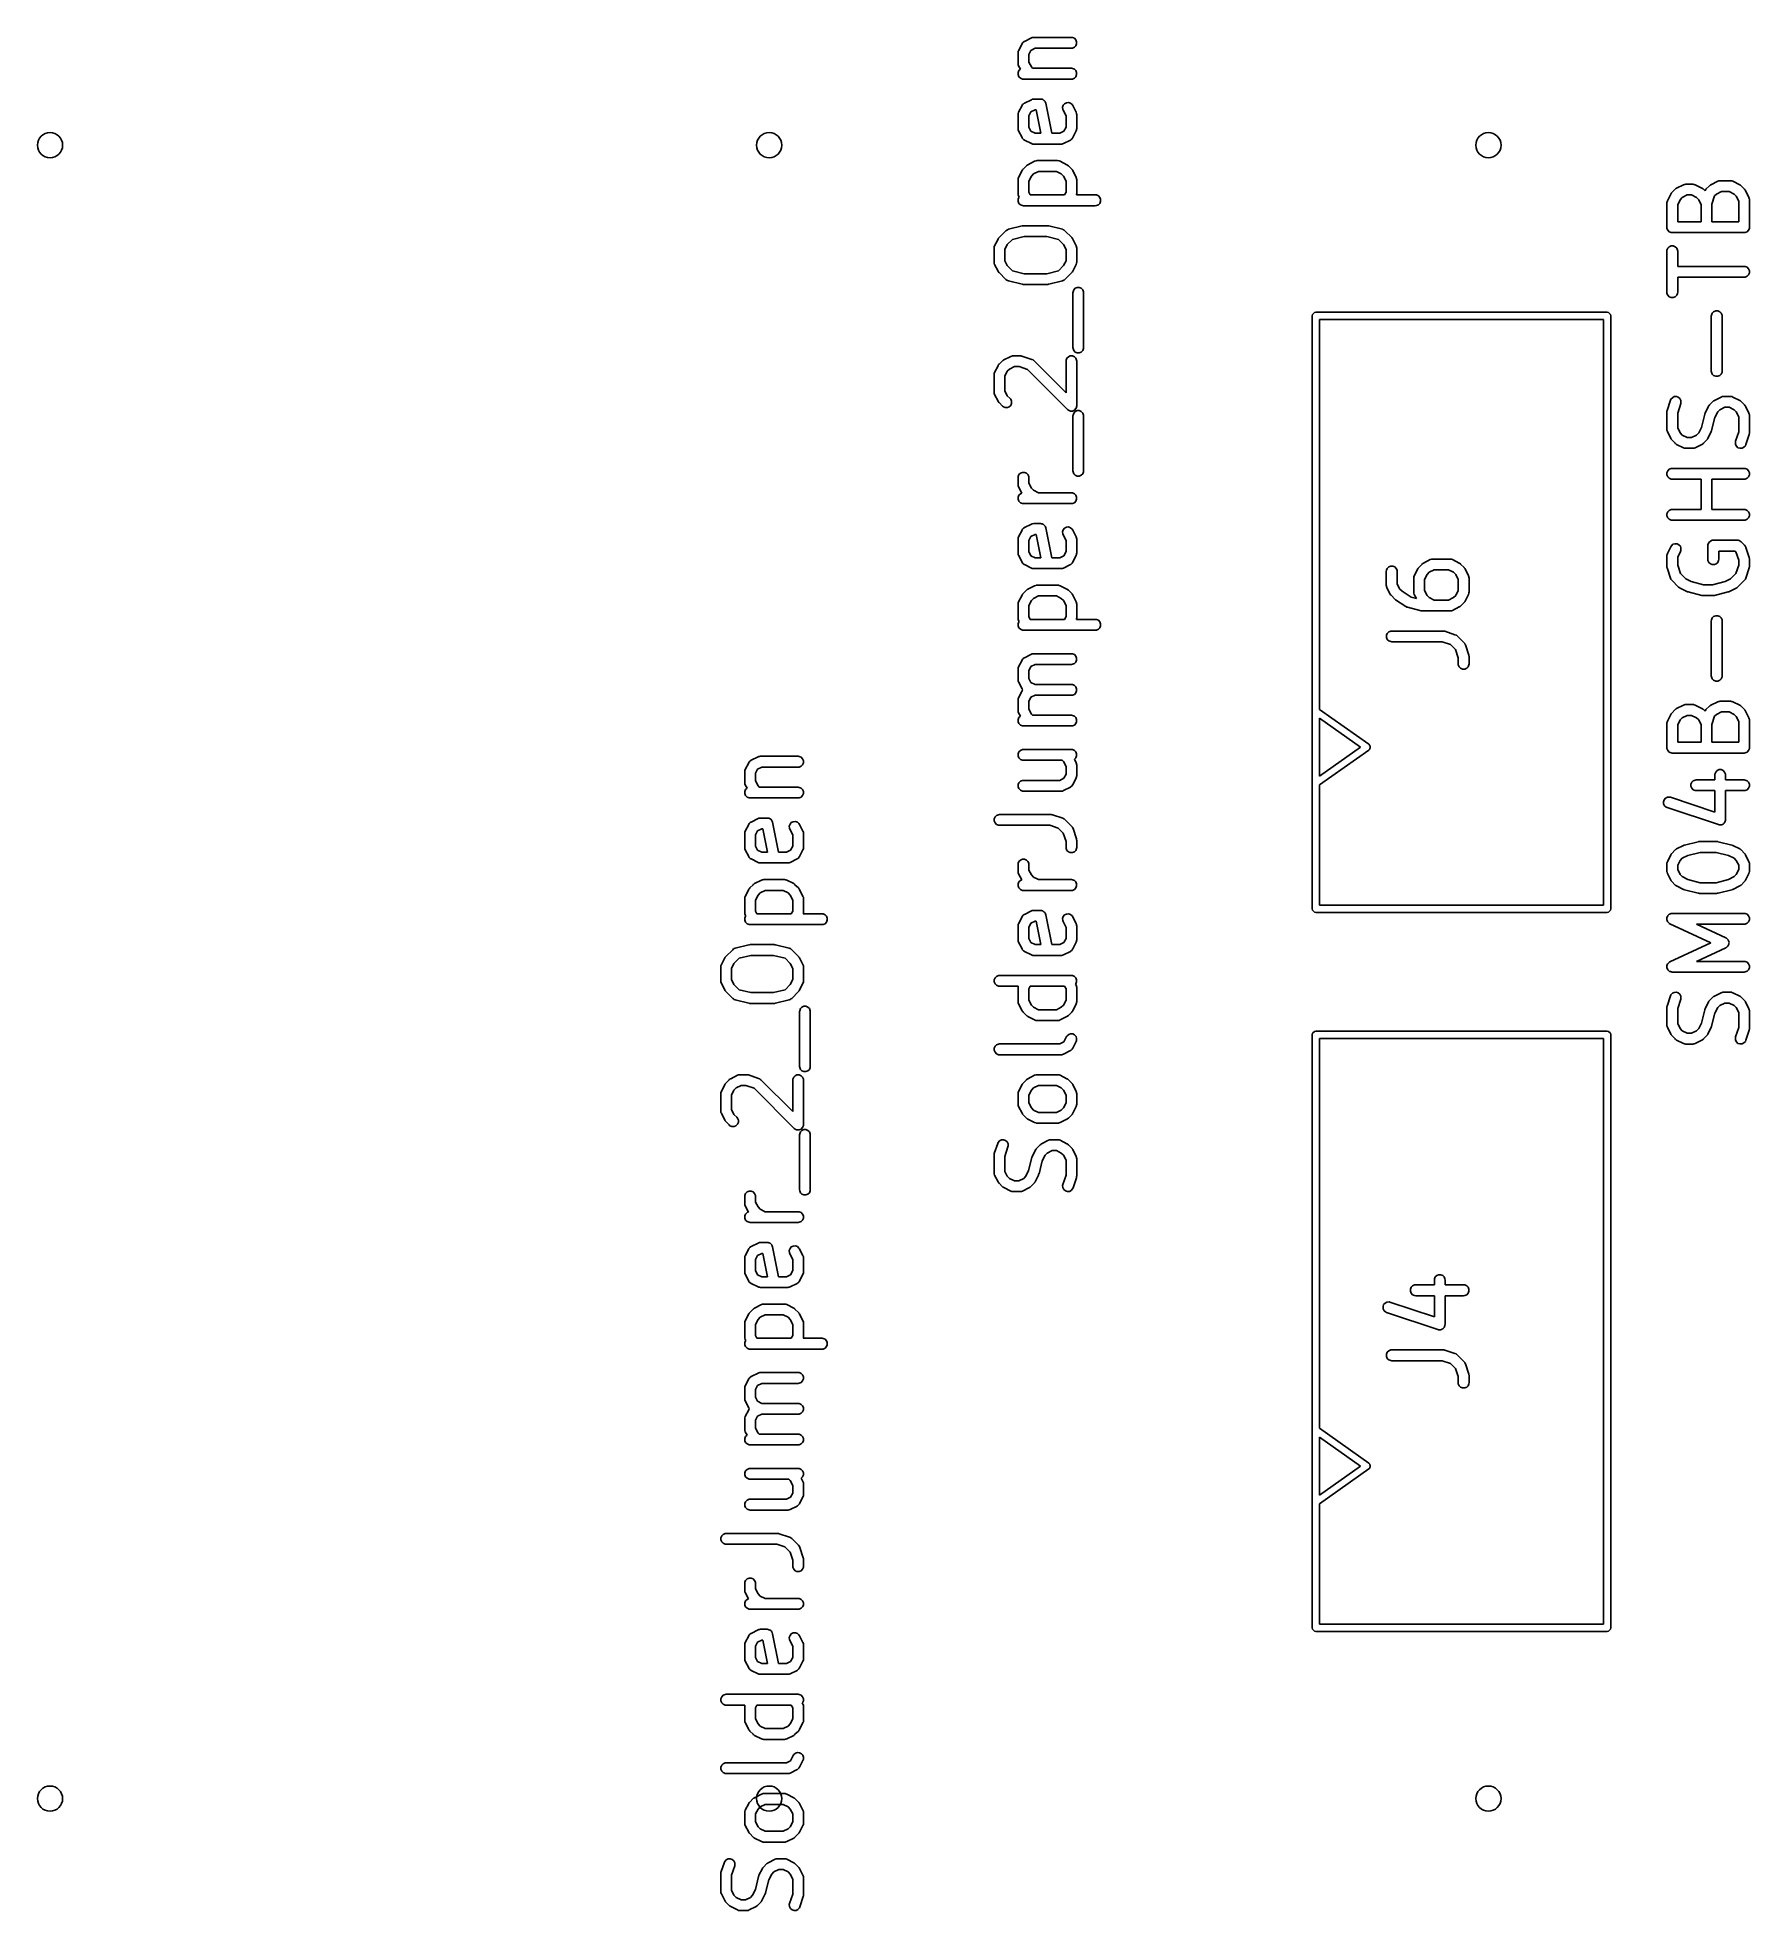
# Model space of a CAD drawing. Extents: x 0.09 to 1.03, y -0.06 to 0.96.
import ezdxf

# ---------------------------------------------------------------- set-up
doc = ezdxf.new("R2010")
doc.units = 0
doc.header["$MEASUREMENT"] = 0
doc.layers.add('BLACK', color=7, linetype='CONTINUOUS')

msp = doc.modelspace()

# ---------------------------------------------------------------- linework, layer by layer
at = {"layer": 'BLACK', "linetype": 'CONTINUOUS'}
for p, q in [((0.6356, 0.9642), (0.6361, 0.9644)), ((0.6361, 0.9644), (0.6362, 0.9644)), ((0.6362, 0.9644), (0.6363, 0.9644)), ((0.6363, 0.9644), (0.6369, 0.9645)), ((0.6369, 0.9645), (0.6575, 0.9645)), ((0.6575, 0.9645), (0.6581, 0.9644)), ((0.6581, 0.9644), (0.6592, 0.964)), ((0.6283, 0.9559), (0.6284, 0.9565)), ((0.6283, 0.9503), (0.6283, 0.9559)), ((0.6284, 0.9567), (0.6286, 0.9572)), ((0.6284, 0.9566), (0.6284, 0.9567)), ((0.6284, 0.9565), (0.6284, 0.9566)), ((0.6286, 0.9572), (0.6305, 0.961)), ((0.6305, 0.961), (0.6306, 0.9611)), ((0.6306, 0.9612), (0.6308, 0.9615)), ((0.6306, 0.9611), (0.6306, 0.9612)), ((0.6306, 0.9611), (0.6306, 0.9611)), ((0.6308, 0.9615), (0.6311, 0.9617)), ((0.6311, 0.9617), (0.6313, 0.962)), ((0.6313, 0.962), (0.6316, 0.9622)), ((0.6316, 0.9622), (0.6317, 0.9622)), ((0.6317, 0.9622), (0.6318, 0.9623)), ((0.6317, 0.9622), (0.6317, 0.9622)), ((0.6318, 0.9623), (0.6356, 0.9642)), ((0.6353, 0.9574), (0.6342, 0.9552)), ((0.6342, 0.9552), (0.6342, 0.951)), ((0.6376, 0.9586), (0.6353, 0.9574)), ((0.6575, 0.9586), (0.6376, 0.9586)), ((0.6581, 0.9586), (0.6575, 0.9586)), ((0.6592, 0.9591), (0.6581, 0.9586)), ((0.6592, 0.964), (0.66, 0.9632)), ((0.66, 0.9599), (0.6592, 0.9591)), ((0.66, 0.9632), (0.6604, 0.9621)), ((0.6604, 0.9609), (0.66, 0.9599)), ((0.6604, 0.9621), (0.6604, 0.9609)), ((0.6284, 0.9497), (0.6283, 0.9503)), ((0.6284, 0.9496), (0.6284, 0.9497)), ((0.6284, 0.9495), (0.6284, 0.9496)), ((0.6286, 0.9489), (0.6284, 0.9495)), ((0.6284, 0.9452), (0.6288, 0.9463)), ((0.6284, 0.9441), (0.6284, 0.9452)), ((0.6288, 0.943), (0.6284, 0.9441)), ((0.6296, 0.9471), (0.6286, 0.9489)), ((0.6288, 0.9463), (0.6296, 0.9471)), ((0.6342, 0.951), (0.6356, 0.9483)), ((0.6356, 0.9483), (0.6362, 0.9476)), ((0.6362, 0.9476), (0.6575, 0.9476)), ((0.6575, 0.9476), (0.6581, 0.9475)), ((0.6581, 0.9475), (0.6592, 0.9471)), ((0.6592, 0.9471), (0.66, 0.9463)), ((0.66, 0.9463), (0.6604, 0.9452)), ((0.6604, 0.9441), (0.66, 0.943)), ((0.6604, 0.9452), (0.6604, 0.9441)), ((0.6296, 0.9422), (0.6288, 0.943)), ((0.6307, 0.9417), (0.6296, 0.9422)), ((0.6313, 0.9417), (0.6307, 0.9417)), ((0.6575, 0.9417), (0.6313, 0.9417)), ((0.6581, 0.9417), (0.6575, 0.9417)), ((0.6592, 0.9422), (0.6581, 0.9417)), ((0.66, 0.943), (0.6592, 0.9422)), ((0.6284, 0.9229), (0.6286, 0.9235)), ((0.6286, 0.9235), (0.6305, 0.9272)), ((0.6305, 0.9272), (0.6306, 0.9273)), ((0.6306, 0.9274), (0.6308, 0.9277)), ((0.6306, 0.9273), (0.6306, 0.9274)), ((0.6306, 0.9274), (0.6306, 0.9274)), ((0.6308, 0.9277), (0.6311, 0.928)), ((0.6311, 0.928), (0.6313, 0.9282)), ((0.6313, 0.9282), (0.6316, 0.9284)), ((0.6316, 0.9284), (0.6317, 0.9285)), ((0.6317, 0.9285), (0.6317, 0.9285)), ((0.6317, 0.9285), (0.6318, 0.9285)), ((0.6318, 0.9285), (0.6356, 0.9304)), ((0.6353, 0.9237), (0.6342, 0.9215)), ((0.6376, 0.9248), (0.6353, 0.9237)), ((0.6356, 0.9304), (0.6361, 0.9306)), ((0.6361, 0.9306), (0.6362, 0.9306)), ((0.6362, 0.9306), (0.6363, 0.9307)), ((0.6363, 0.9307), (0.6369, 0.9307)), ((0.6369, 0.9307), (0.6406, 0.9307)), ((0.6382, 0.9248), (0.6376, 0.9248)), ((0.6408, 0.912), (0.6382, 0.9248)), ((0.6406, 0.9307), (0.6412, 0.9307)), ((0.6412, 0.9307), (0.6415, 0.9306)), ((0.6415, 0.9306), (0.6418, 0.9305)), ((0.6418, 0.9305), (0.642, 0.9303)), ((0.642, 0.9303), (0.6423, 0.9302)), ((0.6423, 0.9302), (0.6425, 0.93)), ((0.6425, 0.93), (0.6427, 0.9299)), ((0.6427, 0.9299), (0.6429, 0.9296)), ((0.6429, 0.9296), (0.6431, 0.9294)), ((0.6431, 0.9294), (0.6432, 0.9291)), ((0.6432, 0.9291), (0.6434, 0.9289)), ((0.6434, 0.9289), (0.6435, 0.9284)), ((0.6435, 0.9284), (0.6468, 0.912)), ((0.6527, 0.9263), (0.6531, 0.9274)), ((0.6528, 0.9251), (0.6527, 0.9263)), ((0.653, 0.9246), (0.6528, 0.9251)), ((0.6546, 0.9215), (0.653, 0.9246)), ((0.6531, 0.9274), (0.6538, 0.9282)), ((0.6538, 0.9282), (0.6549, 0.9287)), ((0.6549, 0.9287), (0.656, 0.9288)), ((0.656, 0.9288), (0.6571, 0.9285)), ((0.6571, 0.9285), (0.658, 0.9277)), ((0.658, 0.9277), (0.6583, 0.9272)), ((0.6583, 0.9272), (0.6602, 0.9235)), ((0.6602, 0.9235), (0.6604, 0.9229)), ((0.6283, 0.9221), (0.6284, 0.9227)), ((0.6283, 0.9146), (0.6283, 0.9221)), ((0.6284, 0.9141), (0.6283, 0.9146)), ((0.6284, 0.9228), (0.6284, 0.9229)), ((0.6284, 0.9227), (0.6284, 0.9228)), ((0.6284, 0.914), (0.6284, 0.9141)), ((0.6284, 0.9139), (0.6284, 0.914)), ((0.6286, 0.9133), (0.6284, 0.9139)), ((0.6305, 0.9096), (0.6286, 0.9133)), ((0.6342, 0.9215), (0.6342, 0.9153)), ((0.6342, 0.9153), (0.6353, 0.9131)), ((0.6353, 0.9131), (0.6376, 0.912)), ((0.6512, 0.912), (0.6534, 0.9131)), ((0.6534, 0.9131), (0.6546, 0.9153)), ((0.6546, 0.9153), (0.6546, 0.9215)), ((0.6602, 0.9133), (0.6583, 0.9096)), ((0.6604, 0.9139), (0.6602, 0.9133)), ((0.6604, 0.9229), (0.6604, 0.9228)), ((0.6604, 0.9228), (0.6604, 0.9227)), ((0.6604, 0.9227), (0.6605, 0.9221)), ((0.6605, 0.9146), (0.6604, 0.9141)), ((0.6604, 0.9141), (0.6604, 0.914)), ((0.6604, 0.914), (0.6604, 0.9139)), ((0.6605, 0.9221), (0.6605, 0.9146)), ((0.6306, 0.9095), (0.6305, 0.9096)), ((0.6306, 0.9094), (0.6306, 0.9095)), ((0.6308, 0.9091), (0.6306, 0.9094)), ((0.6306, 0.9094), (0.6306, 0.9094)), ((0.6311, 0.9088), (0.6308, 0.9091)), ((0.6313, 0.9086), (0.6311, 0.9088)), ((0.6316, 0.9084), (0.6313, 0.9086)), ((0.6317, 0.9083), (0.6316, 0.9084)), ((0.6318, 0.9083), (0.6317, 0.9083)), ((0.6317, 0.9083), (0.6317, 0.9083)), ((0.6356, 0.9064), (0.6318, 0.9083)), ((0.6361, 0.9062), (0.6356, 0.9064)), ((0.6362, 0.9062), (0.6361, 0.9062)), ((0.6363, 0.9061), (0.6362, 0.9062)), ((0.6369, 0.9061), (0.6363, 0.9061)), ((0.6444, 0.9061), (0.6369, 0.9061)), ((0.6376, 0.912), (0.6408, 0.912)), ((0.6519, 0.9061), (0.6444, 0.9061)), ((0.6468, 0.912), (0.6512, 0.912)), ((0.6525, 0.9061), (0.6519, 0.9061)), ((0.6526, 0.9062), (0.6525, 0.9061)), ((0.6527, 0.9062), (0.6526, 0.9062)), ((0.6532, 0.9064), (0.6527, 0.9062)), ((0.657, 0.9083), (0.6532, 0.9064)), ((0.6571, 0.9083), (0.657, 0.9083)), ((0.6572, 0.9084), (0.6571, 0.9083)), ((0.6571, 0.9083), (0.6571, 0.9083)), ((0.6574, 0.9086), (0.6572, 0.9084)), ((0.6577, 0.9088), (0.6574, 0.9086)), ((0.658, 0.9091), (0.6577, 0.9088)), ((0.6582, 0.9094), (0.658, 0.9091)), ((0.6583, 0.9096), (0.6582, 0.9095)), ((0.6582, 0.9095), (0.6582, 0.9094)), ((0.6582, 0.9094), (0.6582, 0.9094)), ((0.6311, 0.8924), (0.6329, 0.8942)), ((0.6329, 0.8942), (0.6332, 0.8944)), ((0.6332, 0.8944), (0.6332, 0.8945)), ((0.6332, 0.8945), (0.6333, 0.8945)), ((0.6333, 0.8945), (0.6334, 0.8946)), ((0.6334, 0.8946), (0.6337, 0.8948)), ((0.6334, 0.8946), (0.6334, 0.8946)), ((0.6337, 0.8948), (0.6374, 0.8967)), ((0.6374, 0.8967), (0.638, 0.8969)), ((0.638, 0.8969), (0.6381, 0.8969)), ((0.6381, 0.8969), (0.6382, 0.8969)), ((0.6382, 0.8969), (0.6388, 0.897)), ((0.6388, 0.897), (0.65, 0.897)), ((0.65, 0.897), (0.6506, 0.8969)), ((0.6506, 0.8969), (0.6507, 0.8969)), ((0.6507, 0.8969), (0.6508, 0.8969)), ((0.6508, 0.8969), (0.6513, 0.8967)), ((0.6513, 0.8967), (0.6551, 0.8948)), ((0.6551, 0.8948), (0.6553, 0.8946)), ((0.6553, 0.8946), (0.6554, 0.8946)), ((0.6554, 0.8946), (0.6555, 0.8945)), ((0.6555, 0.8945), (0.6556, 0.8945)), ((0.6556, 0.8945), (0.6556, 0.8944)), ((0.6556, 0.8944), (0.6559, 0.8942)), ((0.6559, 0.8942), (0.6577, 0.8924)), ((0.6283, 0.8865), (0.6284, 0.8871)), ((0.6283, 0.879), (0.6283, 0.8865)), ((0.6284, 0.8873), (0.6286, 0.8878)), ((0.6284, 0.8872), (0.6284, 0.8873)), ((0.6284, 0.8871), (0.6284, 0.8872)), ((0.6286, 0.8878), (0.6305, 0.8916)), ((0.6305, 0.8916), (0.6307, 0.8918)), ((0.6307, 0.8919), (0.6308, 0.892)), ((0.6307, 0.8918), (0.6307, 0.8919)), ((0.6308, 0.892), (0.6308, 0.8921)), ((0.6308, 0.8921), (0.6309, 0.8921)), ((0.6309, 0.8921), (0.6311, 0.8924)), ((0.6356, 0.8885), (0.6342, 0.8858)), ((0.6342, 0.8858), (0.6342, 0.8797)), ((0.6368, 0.8897), (0.6356, 0.8885)), ((0.6395, 0.8911), (0.6368, 0.8897)), ((0.6493, 0.8911), (0.6395, 0.8911)), ((0.652, 0.8897), (0.6493, 0.8911)), ((0.6532, 0.8885), (0.652, 0.8897)), ((0.6546, 0.8858), (0.6532, 0.8885)), ((0.6546, 0.8797), (0.6546, 0.8858)), ((0.6577, 0.8924), (0.6579, 0.8921)), ((0.6579, 0.8921), (0.658, 0.8921)), ((0.658, 0.8921), (0.658, 0.892)), ((0.658, 0.892), (0.6581, 0.8919)), ((0.6581, 0.8919), (0.6581, 0.8918)), ((0.6581, 0.8918), (0.6583, 0.8916)), ((0.6583, 0.8916), (0.6602, 0.8878)), ((0.6602, 0.8878), (0.6604, 0.8873)), ((0.6604, 0.8873), (0.6604, 0.8872)), ((0.6604, 0.8872), (0.6604, 0.8871)), ((0.6604, 0.8871), (0.6605, 0.8865)), ((0.6605, 0.8865), (0.6605, 0.879)), ((0.9888, 0.8819), (0.9926, 0.8838)), ((0.9926, 0.8838), (0.9931, 0.884)), ((0.9931, 0.884), (0.9932, 0.884)), ((0.9932, 0.884), (0.9933, 0.884)), ((0.9933, 0.884), (0.9939, 0.8841)), ((0.9939, 0.8841), (0.9977, 0.8841)), ((0.9977, 0.8841), (0.9982, 0.884)), ((0.9982, 0.884), (0.9983, 0.884)), ((0.9983, 0.884), (0.9984, 0.884)), ((0.9984, 0.884), (0.999, 0.8838)), ((0.999, 0.8838), (1.0027, 0.8819)), ((1.0049, 0.8814), (1.0068, 0.8832)), ((1.0068, 0.8832), (1.007, 0.8834)), ((1.007, 0.8834), (1.0071, 0.8835)), ((1.0071, 0.8835), (1.0072, 0.8835)), ((1.0072, 0.8835), (1.0073, 0.8836)), ((1.0073, 0.8836), (1.0076, 0.8838)), ((1.0073, 0.8836), (1.0073, 0.8836)), ((1.0076, 0.8838), (1.0113, 0.8857)), ((1.0113, 0.8857), (1.0119, 0.8859)), ((1.0119, 0.8859), (1.012, 0.8859)), ((1.012, 0.8859), (1.0121, 0.8859)), ((1.0121, 0.8859), (1.0127, 0.886)), ((1.0127, 0.886), (1.0183, 0.886)), ((1.0183, 0.886), (1.0189, 0.8859)), ((1.0189, 0.8859), (1.019, 0.8859)), ((1.019, 0.8859), (1.0191, 0.8859)), ((1.0191, 0.8859), (1.0196, 0.8857)), ((1.0196, 0.8857), (1.0234, 0.8838)), ((1.0234, 0.8838), (1.0236, 0.8836)), ((1.0236, 0.8836), (1.0237, 0.8836)), ((1.0237, 0.8836), (1.0238, 0.8835)), ((1.0238, 0.8835), (1.0238, 0.8835)), ((1.0238, 0.8835), (1.0239, 0.8834)), ((1.0239, 0.8834), (1.0241, 0.8832)), ((1.0241, 0.8832), (1.026, 0.8814)), ((0.6284, 0.8785), (0.6283, 0.879)), ((0.6284, 0.8784), (0.6284, 0.8785)), ((0.6284, 0.8782), (0.6284, 0.8784)), ((0.6286, 0.8777), (0.6284, 0.8782)), ((0.6284, 0.8759), (0.6288, 0.8769)), ((0.6284, 0.8747), (0.6284, 0.8759)), ((0.6288, 0.8736), (0.6284, 0.8747)), ((0.6289, 0.8771), (0.6286, 0.8777)), ((0.6288, 0.8769), (0.6289, 0.8771)), ((0.6296, 0.8728), (0.6288, 0.8736)), ((0.6307, 0.8724), (0.6296, 0.8728)), ((0.6313, 0.8723), (0.6307, 0.8724)), ((0.6706, 0.8723), (0.6313, 0.8723)), ((0.6342, 0.8797), (0.635, 0.8782)), ((0.635, 0.8782), (0.6538, 0.8782)), ((0.6538, 0.8782), (0.6546, 0.8797)), ((0.6605, 0.879), (0.6604, 0.8785)), ((0.6604, 0.8785), (0.6604, 0.8784)), ((0.6604, 0.8784), (0.6604, 0.8782)), ((0.6604, 0.8782), (0.6604, 0.8782)), ((0.6604, 0.8782), (0.6706, 0.8782)), ((0.6706, 0.8782), (0.6712, 0.8782)), ((0.6712, 0.8724), (0.6706, 0.8723)), ((0.6712, 0.8782), (0.6723, 0.8777)), ((0.6723, 0.8728), (0.6712, 0.8724)), ((0.6723, 0.8777), (0.6731, 0.8769)), ((0.6731, 0.8736), (0.6723, 0.8728)), ((0.6731, 0.8769), (0.6735, 0.8759)), ((0.6735, 0.8747), (0.6731, 0.8736)), ((0.6735, 0.8759), (0.6735, 0.8747)), ((0.9835, 0.8742), (0.9836, 0.8743)), ((0.9835, 0.8736), (0.9835, 0.8742)), ((0.9835, 0.8605), (0.9835, 0.8736)), ((0.9836, 0.8744), (0.9838, 0.875)), ((0.9836, 0.8743), (0.9836, 0.8744)), ((0.9838, 0.875), (0.9856, 0.8787)), ((0.9856, 0.8787), (0.9858, 0.879)), ((0.9858, 0.879), (0.9859, 0.8791)), ((0.9858, 0.879), (0.9858, 0.879)), ((0.9859, 0.8791), (0.986, 0.8792)), ((0.986, 0.8793), (0.9862, 0.8795)), ((0.986, 0.8792), (0.986, 0.8793)), ((0.9862, 0.8795), (0.9881, 0.8814)), ((0.9881, 0.8814), (0.9883, 0.8815)), ((0.9883, 0.8816), (0.9884, 0.8817)), ((0.9883, 0.8815), (0.9883, 0.8816)), ((0.9884, 0.8817), (0.9885, 0.8817)), ((0.9885, 0.8817), (0.9886, 0.8818)), ((0.9886, 0.8818), (0.9888, 0.8819)), ((0.9907, 0.8756), (0.9894, 0.8729)), ((0.9894, 0.8729), (0.9894, 0.8635)), ((0.9919, 0.8768), (0.9907, 0.8756)), ((0.9946, 0.8782), (0.9919, 0.8768)), ((0.997, 0.8782), (0.9946, 0.8782)), ((0.9997, 0.8768), (0.997, 0.8782)), ((1.0009, 0.8756), (0.9997, 0.8768)), ((1.0022, 0.8729), (1.0009, 0.8756)), ((1.0022, 0.8635), (1.0022, 0.8729)), ((1.0027, 0.8819), (1.003, 0.8818)), ((1.003, 0.8818), (1.003, 0.8817)), ((1.003, 0.8817), (1.0031, 0.8817)), ((1.0031, 0.8817), (1.0032, 0.8816)), ((1.0032, 0.8816), (1.0033, 0.8815)), ((1.0033, 0.8815), (1.0035, 0.8814)), ((1.0035, 0.8814), (1.0044, 0.8805)), ((1.0044, 0.8805), (1.0045, 0.8807)), ((1.0045, 0.8808), (1.0046, 0.8809)), ((1.0045, 0.8807), (1.0045, 0.8808)), ((1.0046, 0.8809), (1.0049, 0.8814)), ((1.0096, 0.8777), (1.0081, 0.8732)), ((1.0081, 0.8732), (1.0081, 0.8635)), ((1.0107, 0.8787), (1.0096, 0.8777)), ((1.0134, 0.8801), (1.0107, 0.8787)), ((1.0176, 0.8801), (1.0134, 0.8801)), ((1.0203, 0.8787), (1.0176, 0.8801)), ((1.0215, 0.8775), (1.0203, 0.8787)), ((1.0228, 0.8748), (1.0215, 0.8775)), ((1.0228, 0.8635), (1.0228, 0.8748)), ((1.026, 0.8814), (1.0262, 0.8811)), ((1.0262, 0.8811), (1.0262, 0.8811)), ((1.0262, 0.8811), (1.0263, 0.881)), ((1.0263, 0.881), (1.0264, 0.8809)), ((1.0264, 0.8809), (1.0264, 0.8808)), ((1.0264, 0.8808), (1.0265, 0.8806)), ((1.0265, 0.8806), (1.0284, 0.8768)), ((1.0284, 0.8768), (1.0286, 0.8763)), ((1.0286, 0.8763), (1.0286, 0.8762)), ((1.0286, 0.8762), (1.0287, 0.8761)), ((1.0287, 0.8761), (1.0287, 0.8755)), ((1.0287, 0.8755), (1.0287, 0.8605)), ((0.9894, 0.8635), (1.0022, 0.8635)), ((1.0081, 0.8635), (1.0228, 0.8635)), ((0.6155, 0.8504), (0.6174, 0.8541)), ((0.6174, 0.8541), (0.6175, 0.8544)), ((0.6175, 0.8544), (0.6176, 0.8544)), ((0.6176, 0.8545), (0.6177, 0.8546)), ((0.6176, 0.8544), (0.6176, 0.8545)), ((0.6177, 0.8546), (0.6179, 0.8549)), ((0.6177, 0.8546), (0.6177, 0.8546)), ((0.6179, 0.8549), (0.6217, 0.8586)), ((0.6217, 0.8586), (0.6221, 0.859)), ((0.6221, 0.859), (0.6223, 0.8591)), ((0.6223, 0.8591), (0.6225, 0.8592)), ((0.6253, 0.8539), (0.6224, 0.851)), ((0.6225, 0.8592), (0.6231, 0.8594)), ((0.6231, 0.8594), (0.6305, 0.8613)), ((0.6316, 0.8555), (0.6253, 0.8539)), ((0.6305, 0.8613), (0.6306, 0.8613)), ((0.6306, 0.8613), (0.6307, 0.8613)), ((0.6307, 0.8613), (0.6309, 0.8613)), ((0.6309, 0.8613), (0.6311, 0.8614)), ((0.6311, 0.8614), (0.6312, 0.8613)), ((0.6312, 0.8613), (0.6313, 0.8614)), ((0.6313, 0.8614), (0.6444, 0.8614)), ((0.644, 0.8555), (0.6316, 0.8555)), ((0.6504, 0.8539), (0.644, 0.8555)), ((0.6444, 0.8614), (0.6445, 0.8613)), ((0.6445, 0.8613), (0.6445, 0.8614)), ((0.6445, 0.8614), (0.6447, 0.8613)), ((0.6447, 0.8613), (0.645, 0.8613)), ((0.645, 0.8613), (0.645, 0.8613)), ((0.645, 0.8613), (0.6451, 0.8613)), ((0.6451, 0.8613), (0.6526, 0.8594)), ((0.6532, 0.851), (0.6504, 0.8539)), ((0.6526, 0.8594), (0.6531, 0.8592)), ((0.6531, 0.8592), (0.6533, 0.8591)), ((0.6533, 0.8591), (0.6535, 0.859)), ((0.6535, 0.859), (0.654, 0.8586)), ((0.654, 0.8586), (0.6577, 0.8549)), ((0.6577, 0.8549), (0.6579, 0.8546)), ((0.6579, 0.8546), (0.658, 0.8546)), ((0.658, 0.8546), (0.658, 0.8545)), ((0.658, 0.8545), (0.6581, 0.8544)), ((0.6581, 0.8544), (0.6581, 0.8544)), ((0.6581, 0.8544), (0.6583, 0.8541)), ((0.6583, 0.8541), (0.6602, 0.8504)), ((0.9835, 0.8599), (0.9835, 0.8605)), ((0.984, 0.8589), (0.9835, 0.8599)), ((0.9848, 0.8581), (0.984, 0.8589)), ((0.9858, 0.8576), (0.9848, 0.8581)), ((0.9864, 0.8576), (0.9858, 0.8576)), ((1.0258, 0.8576), (0.9864, 0.8576)), ((1.0264, 0.8576), (1.0258, 0.8576)), ((1.0274, 0.8581), (1.0264, 0.8576)), ((1.0282, 0.8589), (1.0274, 0.8581)), ((1.0287, 0.8599), (1.0282, 0.8589)), ((1.0287, 0.8605), (1.0287, 0.8599)), ((0.6152, 0.8496), (0.6153, 0.8497)), ((0.6152, 0.849), (0.6152, 0.8496)), ((0.6152, 0.8415), (0.6152, 0.849)), ((0.6152, 0.841), (0.6152, 0.8415)), ((0.6153, 0.8498), (0.6155, 0.8504)), ((0.6153, 0.8497), (0.6153, 0.8498)), ((0.6224, 0.851), (0.6211, 0.8483)), ((0.6211, 0.8483), (0.6211, 0.8422)), ((0.6211, 0.8422), (0.6224, 0.8395)), ((0.6546, 0.8483), (0.6532, 0.851)), ((0.6532, 0.8395), (0.6546, 0.8422)), ((0.6546, 0.8422), (0.6546, 0.8483)), ((0.6602, 0.8504), (0.6604, 0.8498)), ((0.6604, 0.8498), (0.6604, 0.8497)), ((0.6604, 0.8497), (0.6604, 0.8496)), ((0.6604, 0.8496), (0.6605, 0.849)), ((0.6605, 0.8415), (0.6604, 0.841)), ((0.6605, 0.849), (0.6605, 0.8415)), ((0.9835, 0.848), (0.984, 0.849)), ((0.9835, 0.8474), (0.9835, 0.848)), ((0.9835, 0.8249), (0.9835, 0.8474)), ((0.984, 0.849), (0.9848, 0.8498)), ((0.9848, 0.8498), (0.9858, 0.8503)), ((0.9858, 0.8503), (0.987, 0.8503)), ((0.987, 0.8503), (0.9881, 0.8498)), ((0.9881, 0.8498), (0.9889, 0.849)), ((0.9889, 0.849), (0.9893, 0.848)), ((0.9893, 0.848), (0.9894, 0.8474)), ((0.9894, 0.8474), (0.9894, 0.8391)), ((0.6153, 0.8409), (0.6152, 0.841)), ((0.6153, 0.8408), (0.6153, 0.8409)), ((0.6155, 0.8402), (0.6153, 0.8408)), ((0.6174, 0.8365), (0.6155, 0.8402)), ((0.6175, 0.8362), (0.6174, 0.8365)), ((0.6176, 0.8361), (0.6175, 0.8362)), ((0.6177, 0.836), (0.6176, 0.8361)), ((0.6176, 0.8361), (0.6176, 0.8361)), ((0.6177, 0.8359), (0.6177, 0.836)), ((0.6179, 0.8357), (0.6177, 0.8359)), ((0.6217, 0.8319), (0.6179, 0.8357)), ((0.6221, 0.8316), (0.6217, 0.8319)), ((0.6223, 0.8315), (0.6221, 0.8316)), ((0.6225, 0.8314), (0.6223, 0.8315)), ((0.6224, 0.8395), (0.6253, 0.8367)), ((0.6231, 0.8312), (0.6225, 0.8314)), ((0.6305, 0.8293), (0.6231, 0.8312)), ((0.6253, 0.8367), (0.6316, 0.8351)), ((0.6316, 0.8351), (0.644, 0.8351)), ((0.644, 0.8351), (0.6504, 0.8367)), ((0.6526, 0.8312), (0.6451, 0.8293)), ((0.6504, 0.8367), (0.6532, 0.8395)), ((0.6531, 0.8314), (0.6526, 0.8312)), ((0.6533, 0.8315), (0.6531, 0.8314)), ((0.6535, 0.8316), (0.6533, 0.8315)), ((0.654, 0.8319), (0.6535, 0.8316)), ((0.6577, 0.8357), (0.654, 0.8319)), ((0.6579, 0.8359), (0.6577, 0.8357)), ((0.658, 0.836), (0.6579, 0.8359)), ((0.6581, 0.8361), (0.658, 0.8361)), ((0.658, 0.8361), (0.658, 0.836)), ((0.6583, 0.8365), (0.6581, 0.8362)), ((0.6581, 0.8362), (0.6581, 0.8361)), ((0.6602, 0.8402), (0.6583, 0.8365)), ((0.6604, 0.8408), (0.6602, 0.8402)), ((0.6604, 0.841), (0.6604, 0.8409)), ((0.6604, 0.8409), (0.6604, 0.8408)), ((0.9894, 0.8391), (1.0258, 0.8391)), ((1.0258, 0.8332), (0.9894, 0.8332)), ((0.9894, 0.8332), (0.9894, 0.8249)), ((1.0258, 0.8391), (1.0264, 0.839)), ((1.0264, 0.8332), (1.0258, 0.8332)), ((1.0264, 0.839), (1.0274, 0.8386)), ((1.0274, 0.8337), (1.0264, 0.8332)), ((1.0274, 0.8386), (1.0282, 0.8378)), ((1.0282, 0.8345), (1.0274, 0.8337)), ((1.0282, 0.8378), (1.0287, 0.8367)), ((1.0287, 0.8356), (1.0282, 0.8345)), ((1.0287, 0.8367), (1.0287, 0.8356)), ((0.6306, 0.8293), (0.6305, 0.8293)), ((0.6307, 0.8293), (0.6306, 0.8293)), ((0.6309, 0.8292), (0.6307, 0.8293)), ((0.6311, 0.8292), (0.6309, 0.8292)), ((0.6312, 0.8292), (0.6311, 0.8292)), ((0.6313, 0.8292), (0.6312, 0.8292)), ((0.6444, 0.8292), (0.6313, 0.8292)), ((0.6445, 0.8292), (0.6444, 0.8292)), ((0.6447, 0.8292), (0.6445, 0.8292)), ((0.6445, 0.8292), (0.6445, 0.8292)), ((0.645, 0.8293), (0.6447, 0.8292)), ((0.6451, 0.8293), (0.645, 0.8293)), ((0.645, 0.8293), (0.645, 0.8293)), ((0.6583, 0.8247), (0.6584, 0.8252)), ((0.6583, 0.7947), (0.6583, 0.8247)), ((0.6584, 0.8252), (0.6588, 0.8263)), ((0.6588, 0.8263), (0.6596, 0.8271)), ((0.6596, 0.8271), (0.6607, 0.8276)), ((0.6607, 0.8276), (0.6618, 0.8276)), ((0.6618, 0.8276), (0.6629, 0.8271)), ((0.6629, 0.8271), (0.6637, 0.8263)), ((0.6637, 0.8263), (0.6642, 0.8252)), ((0.6642, 0.8252), (0.6642, 0.8247)), ((0.6642, 0.8247), (0.6642, 0.7947)), ((0.9835, 0.8243), (0.9835, 0.8249)), ((0.984, 0.8233), (0.9835, 0.8243)), ((0.9848, 0.8224), (0.984, 0.8233)), ((0.9858, 0.822), (0.9848, 0.8224)), ((0.987, 0.822), (0.9858, 0.822)), ((0.9881, 0.8224), (0.987, 0.822)), ((0.9889, 0.8233), (0.9881, 0.8224)), ((0.9893, 0.8243), (0.9889, 0.8233)), ((0.9894, 0.8249), (0.9893, 0.8243)), ((0.7894, 0.812), (0.7895, 0.8128)), ((0.7894, 0.4872), (0.7894, 0.812)), ((0.7895, 0.8128), (0.7906, 0.8138)), ((0.7906, 0.8138), (0.7913, 0.814)), ((0.7913, 0.814), (0.9508, 0.814)), ((0.9508, 0.814), (0.9515, 0.8138)), ((0.9515, 0.8138), (0.9526, 0.8128)), ((0.9526, 0.8128), (0.9528, 0.812)), ((0.9528, 0.812), (0.9528, 0.4872)), ((1.0078, 0.8118), (1.0079, 0.8123)), ((1.0078, 0.7818), (1.0078, 0.8118)), ((1.0079, 0.8123), (1.0083, 0.8134)), ((1.0083, 0.8134), (1.0091, 0.8142)), ((1.0091, 0.8142), (1.0102, 0.8147)), ((1.0102, 0.8147), (1.0114, 0.8147)), ((1.0114, 0.8147), (1.0124, 0.8142)), ((1.0124, 0.8142), (1.0132, 0.8134)), ((1.0132, 0.8134), (1.0137, 0.8123)), ((1.0137, 0.8123), (1.0137, 0.8118)), ((1.0137, 0.8118), (1.0137, 0.7818)), ((0.7933, 0.81), (0.7933, 0.5965)), ((0.9488, 0.81), (0.7933, 0.81)), ((0.9488, 0.4892), (0.9488, 0.81)), ((0.6243, 0.7898), (0.6249, 0.79)), ((0.6249, 0.79), (0.625, 0.79)), ((0.625, 0.79), (0.6251, 0.7901)), ((0.6251, 0.7901), (0.6256, 0.7901)), ((0.6256, 0.7901), (0.6294, 0.7901)), ((0.6294, 0.7901), (0.6297, 0.7901)), ((0.6297, 0.7901), (0.6298, 0.7901)), ((0.6298, 0.7901), (0.6299, 0.7901)), ((0.6299, 0.7901), (0.63, 0.7901)), ((0.63, 0.7901), (0.63, 0.79)), ((0.63, 0.79), (0.6303, 0.79)), ((0.6303, 0.79), (0.6359, 0.7881)), ((0.6559, 0.7896), (0.6569, 0.7901)), ((0.6569, 0.7901), (0.6581, 0.7901)), ((0.6581, 0.7901), (0.6592, 0.7896)), ((0.6584, 0.7941), (0.6583, 0.7947)), ((0.6588, 0.793), (0.6584, 0.7941)), ((0.6596, 0.7922), (0.6588, 0.793)), ((0.6607, 0.7918), (0.6596, 0.7922)), ((0.6618, 0.7918), (0.6607, 0.7918)), ((0.6629, 0.7922), (0.6618, 0.7918)), ((0.6637, 0.793), (0.6629, 0.7922)), ((0.6642, 0.7941), (0.6637, 0.793)), ((0.6642, 0.7947), (0.6642, 0.7941)), ((0.6152, 0.7802), (0.6153, 0.7803)), ((0.6152, 0.7797), (0.6152, 0.7802)), ((0.6152, 0.7703), (0.6152, 0.7797)), ((0.6153, 0.7804), (0.6155, 0.781)), ((0.6153, 0.7803), (0.6153, 0.7804)), ((0.6155, 0.781), (0.6174, 0.7847)), ((0.6174, 0.7847), (0.6175, 0.785)), ((0.6175, 0.785), (0.6176, 0.7851)), ((0.6176, 0.7851), (0.6177, 0.7852)), ((0.6176, 0.7851), (0.6176, 0.7851)), ((0.6177, 0.7853), (0.6179, 0.7855)), ((0.6177, 0.7852), (0.6177, 0.7853)), ((0.6179, 0.7855), (0.6198, 0.7874)), ((0.6198, 0.7874), (0.62, 0.7876)), ((0.62, 0.7876), (0.6201, 0.7876)), ((0.6201, 0.7876), (0.6202, 0.7877)), ((0.6202, 0.7877), (0.6203, 0.7877)), ((0.6203, 0.7878), (0.6206, 0.7879)), ((0.6203, 0.7877), (0.6203, 0.7878)), ((0.6206, 0.7879), (0.6243, 0.7898)), ((0.6224, 0.7817), (0.6211, 0.779)), ((0.6236, 0.7829), (0.6224, 0.7817)), ((0.6263, 0.7842), (0.6236, 0.7829)), ((0.6289, 0.7842), (0.6263, 0.7842)), ((0.6334, 0.7827), (0.6289, 0.7842)), ((0.6554, 0.7607), (0.6334, 0.7827)), ((0.6359, 0.7881), (0.6365, 0.7879)), ((0.6365, 0.7879), (0.6366, 0.7878)), ((0.6366, 0.7878), (0.6367, 0.7877)), ((0.6367, 0.7877), (0.6371, 0.7874)), ((0.6371, 0.7874), (0.6546, 0.7699)), ((0.6546, 0.7877), (0.6551, 0.7888)), ((0.6546, 0.7872), (0.6546, 0.7877)), ((0.6546, 0.7699), (0.6546, 0.7872)), ((0.6551, 0.7888), (0.6559, 0.7896)), ((0.6592, 0.7896), (0.66, 0.7888)), ((0.66, 0.7888), (0.6604, 0.7877)), ((0.6604, 0.7877), (0.6605, 0.7872)), ((0.6605, 0.7872), (0.6605, 0.7628)), ((1.0079, 0.7812), (1.0078, 0.7818)), ((1.0083, 0.7801), (1.0079, 0.7812)), ((1.0091, 0.7793), (1.0083, 0.7801)), ((1.0132, 0.7801), (1.0124, 0.7793)), ((1.0137, 0.7812), (1.0132, 0.7801)), ((1.0137, 0.7818), (1.0137, 0.7812)), ((0.6152, 0.7697), (0.6152, 0.7703)), ((0.6153, 0.7696), (0.6152, 0.7697)), ((0.6153, 0.7695), (0.6153, 0.7696)), ((0.6155, 0.769), (0.6153, 0.7695)), ((0.6211, 0.779), (0.6211, 0.771)), ((0.6211, 0.771), (0.6224, 0.7683)), ((1.0102, 0.7789), (1.0091, 0.7793)), ((1.0114, 0.7789), (1.0102, 0.7789)), ((1.0124, 0.7793), (1.0114, 0.7789)), ((0.6174, 0.7652), (0.6155, 0.769)), ((0.6175, 0.765), (0.6174, 0.7652)), ((0.6176, 0.7649), (0.6175, 0.765)), ((0.6176, 0.7648), (0.6176, 0.7649)), ((0.6177, 0.7647), (0.6176, 0.7648)), ((0.6179, 0.7645), (0.6177, 0.7647)), ((0.6177, 0.7647), (0.6177, 0.7647)), ((0.6198, 0.7626), (0.6179, 0.7645)), ((0.6203, 0.7622), (0.6198, 0.7626)), ((0.6213, 0.7618), (0.6203, 0.7622)), ((0.6225, 0.7618), (0.6213, 0.7618)), ((0.6224, 0.7683), (0.624, 0.7668)), ((0.6235, 0.7622), (0.6225, 0.7618)), ((0.6243, 0.763), (0.6235, 0.7622)), ((0.624, 0.7668), (0.6243, 0.7663)), ((0.6243, 0.7663), (0.6248, 0.7652)), ((0.6248, 0.7641), (0.6243, 0.763)), ((0.6248, 0.7652), (0.6248, 0.7641)), ((0.6559, 0.7603), (0.6554, 0.7607)), ((0.6566, 0.76), (0.6559, 0.7603)), ((0.6569, 0.7599), (0.6566, 0.76)), ((0.6581, 0.7599), (0.6569, 0.7599)), ((0.6569, 0.7599), (0.6569, 0.7599)), ((0.6592, 0.7603), (0.6581, 0.7599)), ((0.6588, 0.7588), (0.6596, 0.7596)), ((0.66, 0.7612), (0.6592, 0.7603)), ((0.6596, 0.7596), (0.6607, 0.7601)), ((0.6603, 0.7619), (0.66, 0.7612)), ((0.6604, 0.7622), (0.6603, 0.7619)), ((0.6605, 0.7628), (0.6604, 0.7622)), ((0.6607, 0.7601), (0.6618, 0.7601)), ((0.6618, 0.7601), (0.6629, 0.7596)), ((0.6629, 0.7596), (0.6637, 0.7588)), ((0.9835, 0.7599), (0.9836, 0.7602)), ((0.9835, 0.7598), (0.9835, 0.7599)), ((0.9835, 0.7599), (0.9835, 0.7599)), ((0.9835, 0.7596), (0.9835, 0.7598)), ((0.9835, 0.7593), (0.9835, 0.7596)), ((0.9835, 0.7596), (0.9835, 0.7596)), ((0.9835, 0.7499), (0.9835, 0.7593)), ((0.9836, 0.7602), (0.9855, 0.7658)), ((0.9855, 0.7658), (0.9857, 0.7664)), ((0.9857, 0.7664), (0.9865, 0.7672)), ((0.9865, 0.7672), (0.9875, 0.7678)), ((0.9875, 0.7678), (0.9887, 0.7678)), ((0.9887, 0.7678), (0.9897, 0.7675)), ((0.9911, 0.764), (0.9894, 0.7588)), ((0.9897, 0.7675), (0.9906, 0.7667)), ((0.9906, 0.7667), (0.9911, 0.7657)), ((0.9911, 0.7657), (0.9912, 0.7645)), ((0.9912, 0.7645), (0.9911, 0.764)), ((1.0044, 0.7587), (1.0063, 0.7625)), ((1.0063, 0.7625), (1.0064, 0.7627)), ((1.0064, 0.7627), (1.0065, 0.7628)), ((1.0065, 0.7629), (1.0066, 0.763)), ((1.0065, 0.7628), (1.0065, 0.7629)), ((1.0066, 0.763), (1.0068, 0.7632)), ((1.0066, 0.763), (1.0066, 0.763)), ((1.0068, 0.7632), (1.0087, 0.7651)), ((1.0087, 0.7651), (1.0089, 0.7653)), ((1.0089, 0.7653), (1.009, 0.7654)), ((1.009, 0.7654), (1.0091, 0.7654)), ((1.0091, 0.7654), (1.0091, 0.7655)), ((1.0091, 0.7655), (1.0092, 0.7655)), ((1.0092, 0.7655), (1.0095, 0.7657)), ((1.0095, 0.7657), (1.0132, 0.7675)), ((1.0113, 0.7594), (1.0098, 0.7564)), ((1.0125, 0.7606), (1.0113, 0.7594)), ((1.0152, 0.762), (1.0125, 0.7606)), ((1.0132, 0.7675), (1.0138, 0.7678)), ((1.0138, 0.7678), (1.0139, 0.7678)), ((1.0139, 0.7678), (1.014, 0.7678)), ((1.014, 0.7678), (1.0145, 0.7679)), ((1.0145, 0.7679), (1.0183, 0.7679)), ((1.0176, 0.762), (1.0152, 0.762)), ((1.0203, 0.7606), (1.0176, 0.762)), ((1.0183, 0.7679), (1.0189, 0.7678)), ((1.0189, 0.7678), (1.019, 0.7678)), ((1.019, 0.7678), (1.0191, 0.7678)), ((1.0191, 0.7678), (1.0196, 0.7675)), ((1.0196, 0.7675), (1.0234, 0.7657)), ((1.0215, 0.7594), (1.0203, 0.7606)), ((1.0228, 0.7567), (1.0215, 0.7594)), ((1.0234, 0.7657), (1.0236, 0.7655)), ((1.0236, 0.7655), (1.0237, 0.7655)), ((1.0237, 0.7655), (1.0238, 0.7654)), ((1.0238, 0.7654), (1.0238, 0.7654)), ((1.0238, 0.7654), (1.0239, 0.7653)), ((1.0239, 0.7653), (1.0241, 0.7651)), ((1.0241, 0.7651), (1.026, 0.7632)), ((1.026, 0.7632), (1.0262, 0.763)), ((1.0262, 0.763), (1.0262, 0.763)), ((1.0262, 0.763), (1.0263, 0.7629)), ((1.0263, 0.7629), (1.0264, 0.7628)), ((1.0264, 0.7628), (1.0264, 0.7627)), ((1.0264, 0.7627), (1.0265, 0.7625)), ((1.0265, 0.7625), (1.0284, 0.7587)), ((0.6583, 0.7572), (0.6584, 0.7577)), ((0.6583, 0.7272), (0.6583, 0.7572)), ((0.6584, 0.7577), (0.6588, 0.7588)), ((0.6637, 0.7588), (0.6642, 0.7577)), ((0.6642, 0.7577), (0.6642, 0.7572)), ((0.6642, 0.7572), (0.6642, 0.7272)), ((0.9835, 0.7493), (0.9835, 0.7499)), ((0.9836, 0.7492), (0.9835, 0.7493)), ((0.9836, 0.7491), (0.9836, 0.7492)), ((0.9838, 0.7486), (0.9836, 0.7491)), ((0.9894, 0.7588), (0.9894, 0.7506)), ((0.9894, 0.7506), (0.9907, 0.7479)), ((1.0009, 0.7479), (1.0024, 0.7509)), ((1.0024, 0.7509), (1.0042, 0.7581)), ((1.0042, 0.7582), (1.0043, 0.7584)), ((1.0042, 0.7581), (1.0042, 0.7582)), ((1.0042, 0.7582), (1.0042, 0.7582)), ((1.0043, 0.7584), (1.0044, 0.7587)), ((1.0044, 0.7587), (1.0044, 0.7587)), ((1.0044, 0.7587), (1.0044, 0.7587)), ((1.0079, 0.7489), (1.0078, 0.7486)), ((1.008, 0.7491), (1.0079, 0.7489)), ((1.0098, 0.7564), (1.008, 0.7492)), ((1.008, 0.7492), (1.008, 0.7491)), ((1.008, 0.7491), (1.008, 0.7491)), ((1.0228, 0.7485), (1.0228, 0.7567)), ((1.0284, 0.7587), (1.0286, 0.7582)), ((1.0286, 0.7582), (1.0286, 0.7581)), ((1.0286, 0.7581), (1.0287, 0.758)), ((1.0287, 0.758), (1.0287, 0.7574)), ((1.0287, 0.7574), (1.0287, 0.748)), ((0.9856, 0.7448), (0.9838, 0.7486)), ((0.9858, 0.7446), (0.9856, 0.7448)), ((0.9858, 0.7445), (0.9858, 0.7446)), ((0.9859, 0.7444), (0.9858, 0.7445)), ((0.986, 0.7443), (0.9859, 0.7444)), ((0.9862, 0.7441), (0.986, 0.7443)), ((0.986, 0.7443), (0.986, 0.7443)), ((0.9881, 0.7422), (0.9862, 0.7441)), ((0.9883, 0.742), (0.9881, 0.7422)), ((0.9883, 0.7419), (0.9883, 0.742)), ((0.9884, 0.7419), (0.9883, 0.7419)), ((0.9885, 0.7418), (0.9884, 0.7419)), ((0.9886, 0.7418), (0.9885, 0.7418)), ((0.9888, 0.7416), (0.9886, 0.7418)), ((0.9926, 0.7398), (0.9888, 0.7416)), ((0.9907, 0.7479), (0.9919, 0.7467)), ((0.9919, 0.7467), (0.9946, 0.7454)), ((0.9931, 0.7396), (0.9926, 0.7398)), ((0.9932, 0.7396), (0.9931, 0.7396)), ((0.9933, 0.7395), (0.9932, 0.7396)), ((0.9939, 0.7395), (0.9933, 0.7395)), ((0.9977, 0.7395), (0.9939, 0.7395)), ((0.9946, 0.7454), (0.997, 0.7454)), ((0.997, 0.7454), (0.9997, 0.7467)), ((0.9982, 0.7395), (0.9977, 0.7395)), ((0.9983, 0.7396), (0.9982, 0.7395)), ((0.9984, 0.7396), (0.9983, 0.7396)), ((0.999, 0.7398), (0.9984, 0.7396)), ((1.0027, 0.7416), (0.999, 0.7398)), ((0.9997, 0.7467), (1.0009, 0.7479)), ((1.003, 0.7418), (1.0027, 0.7416)), ((1.0031, 0.7419), (1.003, 0.7418)), ((1.003, 0.7418), (1.003, 0.7418)), ((1.0032, 0.7419), (1.0031, 0.7419)), ((1.0033, 0.742), (1.0032, 0.7419)), ((1.0035, 0.7422), (1.0033, 0.742)), ((1.0054, 0.7441), (1.0035, 0.7422)), ((1.0056, 0.7443), (1.0054, 0.7441)), ((1.0057, 0.7444), (1.0056, 0.7443)), ((1.0056, 0.7443), (1.0056, 0.7443)), ((1.0058, 0.7446), (1.0057, 0.7445)), ((1.0057, 0.7445), (1.0057, 0.7444)), ((1.0059, 0.7448), (1.0058, 0.7446)), ((1.0078, 0.7486), (1.0059, 0.7448)), ((1.0078, 0.7486), (1.0078, 0.7486)), ((1.0078, 0.7486), (1.0078, 0.7486)), ((1.021, 0.7428), (1.0211, 0.7433)), ((1.0211, 0.7416), (1.021, 0.7428)), ((1.0211, 0.7433), (1.0228, 0.7485)), ((1.0216, 0.7406), (1.0211, 0.7416)), ((1.0224, 0.7398), (1.0216, 0.7406)), ((1.0235, 0.7395), (1.0224, 0.7398)), ((1.0247, 0.7396), (1.0235, 0.7395)), ((1.0257, 0.7401), (1.0247, 0.7396)), ((1.0265, 0.7409), (1.0257, 0.7401)), ((1.0267, 0.7415), (1.0265, 0.7409)), ((1.0286, 0.7471), (1.0267, 0.7415)), ((1.0287, 0.7475), (1.0286, 0.7474)), ((1.0286, 0.7474), (1.0286, 0.7471)), ((1.0287, 0.748), (1.0287, 0.7477)), ((1.0287, 0.7477), (1.0287, 0.7477)), ((1.0287, 0.7477), (1.0287, 0.7476)), ((1.0287, 0.7476), (1.0287, 0.7475)), ((0.9848, 0.728), (0.9858, 0.7284)), ((0.9858, 0.7284), (0.9864, 0.7285)), ((0.9864, 0.7285), (1.0258, 0.7285)), ((1.0258, 0.7285), (1.0264, 0.7284)), ((1.0264, 0.7284), (1.0274, 0.728)), ((0.6283, 0.7234), (0.6284, 0.724)), ((0.6283, 0.7197), (0.6283, 0.7234)), ((0.6284, 0.7191), (0.6283, 0.7197)), ((0.6284, 0.724), (0.6288, 0.7251)), ((0.6284, 0.719), (0.6284, 0.7191)), ((0.6284, 0.7189), (0.6284, 0.719)), ((0.6286, 0.7184), (0.6284, 0.7189)), ((0.6303, 0.7149), (0.6286, 0.7184)), ((0.6288, 0.7251), (0.6296, 0.7259)), ((0.6296, 0.7259), (0.6307, 0.7263)), ((0.6307, 0.7263), (0.6318, 0.7263)), ((0.6318, 0.7263), (0.6329, 0.7259)), ((0.6329, 0.7259), (0.6337, 0.7251)), ((0.6337, 0.7251), (0.6342, 0.724)), ((0.6342, 0.724), (0.6342, 0.7234)), ((0.6342, 0.7234), (0.6342, 0.7204)), ((0.6342, 0.7204), (0.6356, 0.7177)), ((0.6584, 0.7266), (0.6583, 0.7272)), ((0.6588, 0.7255), (0.6584, 0.7266)), ((0.6596, 0.7247), (0.6588, 0.7255)), ((0.6607, 0.7243), (0.6596, 0.7247)), ((0.6618, 0.7243), (0.6607, 0.7243)), ((0.6629, 0.7247), (0.6618, 0.7243)), ((0.6637, 0.7255), (0.6629, 0.7247)), ((0.6642, 0.7266), (0.6637, 0.7255)), ((0.6642, 0.7272), (0.6642, 0.7266)), ((0.9835, 0.7261), (0.984, 0.7272)), ((0.9835, 0.725), (0.9835, 0.7261)), ((0.984, 0.7239), (0.9835, 0.725)), ((0.984, 0.7272), (0.9848, 0.728)), ((0.9848, 0.7231), (0.984, 0.7239)), ((0.9858, 0.7226), (0.9848, 0.7231)), ((0.9864, 0.7226), (0.9858, 0.7226)), ((1.0022, 0.7226), (0.9864, 0.7226)), ((1.0022, 0.706), (1.0022, 0.7226)), ((1.0258, 0.7226), (1.0081, 0.7226)), ((1.0081, 0.7226), (1.0081, 0.706)), ((1.0264, 0.7226), (1.0258, 0.7226)), ((1.0274, 0.7231), (1.0264, 0.7226)), ((1.0274, 0.728), (1.0282, 0.7272)), ((1.0282, 0.7239), (1.0274, 0.7231)), ((1.0282, 0.7272), (1.0287, 0.7261)), ((1.0287, 0.725), (1.0282, 0.7239)), ((1.0287, 0.7261), (1.0287, 0.725)), ((0.6284, 0.7128), (0.6288, 0.7138)), ((0.6284, 0.7116), (0.6284, 0.7128)), ((0.6288, 0.7105), (0.6284, 0.7116)), ((0.6288, 0.7138), (0.6296, 0.7146)), ((0.6296, 0.7097), (0.6288, 0.7105)), ((0.6296, 0.7146), (0.6303, 0.7149)), ((0.6307, 0.7093), (0.6296, 0.7097)), ((0.6313, 0.7092), (0.6307, 0.7093)), ((0.6575, 0.7092), (0.6313, 0.7092)), ((0.6356, 0.7177), (0.6368, 0.7165)), ((0.6368, 0.7165), (0.6395, 0.7151)), ((0.6395, 0.7151), (0.6575, 0.7151)), ((0.6575, 0.7151), (0.6581, 0.7151)), ((0.6581, 0.7093), (0.6575, 0.7092)), ((0.6581, 0.7151), (0.6592, 0.7146)), ((0.6592, 0.7097), (0.6581, 0.7093)), ((0.6592, 0.7146), (0.66, 0.7138)), ((0.66, 0.7105), (0.6592, 0.7097)), ((0.66, 0.7138), (0.6604, 0.7128)), ((0.6604, 0.7116), (0.66, 0.7105)), ((0.6604, 0.7128), (0.6604, 0.7116)), ((0.6318, 0.6961), (0.6356, 0.6979)), ((0.6356, 0.6979), (0.6361, 0.6981)), ((0.6361, 0.6981), (0.6362, 0.6982)), ((0.6362, 0.6982), (0.6363, 0.6982)), ((0.6363, 0.6982), (0.6369, 0.6983)), ((0.6369, 0.6983), (0.6406, 0.6983)), ((0.6406, 0.6983), (0.6412, 0.6982)), ((0.6412, 0.6982), (0.6415, 0.6981)), ((0.6415, 0.6981), (0.6418, 0.698)), ((0.6418, 0.698), (0.642, 0.6979)), ((0.642, 0.6979), (0.6423, 0.6978)), ((0.6423, 0.6978), (0.6425, 0.6976)), ((0.6425, 0.6976), (0.6427, 0.6974)), ((0.9835, 0.7036), (0.984, 0.7047)), ((0.9835, 0.7025), (0.9835, 0.7036)), ((0.984, 0.7014), (0.9835, 0.7025)), ((0.984, 0.7047), (0.9848, 0.7055)), ((0.9848, 0.7006), (0.984, 0.7014)), ((0.9848, 0.7055), (0.9858, 0.7059)), ((0.9858, 0.7001), (0.9848, 0.7006)), ((0.9858, 0.7059), (0.9864, 0.706)), ((0.9864, 0.7001), (0.9858, 0.7001)), ((0.9864, 0.706), (1.0022, 0.706)), ((1.0258, 0.7001), (0.9864, 0.7001)), ((1.0081, 0.706), (1.0258, 0.706)), ((1.0258, 0.706), (1.0264, 0.7059)), ((1.0264, 0.7001), (1.0258, 0.7001)), ((1.0264, 0.7059), (1.0274, 0.7055)), ((1.0274, 0.7006), (1.0264, 0.7001)), ((1.0274, 0.7055), (1.0282, 0.7047)), ((1.0282, 0.7014), (1.0274, 0.7006)), ((1.0282, 0.7047), (1.0287, 0.7036)), ((1.0287, 0.7025), (1.0282, 0.7014)), ((1.0287, 0.7036), (1.0287, 0.7025)), ((0.6283, 0.6897), (0.6284, 0.6903)), ((0.6283, 0.6822), (0.6283, 0.6897)), ((0.6284, 0.6905), (0.6286, 0.691)), ((0.6284, 0.6904), (0.6284, 0.6905)), ((0.6284, 0.6903), (0.6284, 0.6904)), ((0.6286, 0.691), (0.6305, 0.6947)), ((0.6305, 0.6947), (0.6306, 0.6948)), ((0.6306, 0.6949), (0.6308, 0.6952)), ((0.6306, 0.6948), (0.6306, 0.6949)), ((0.6306, 0.6949), (0.6306, 0.6949)), ((0.6308, 0.6952), (0.6311, 0.6955)), ((0.6311, 0.6955), (0.6313, 0.6958)), ((0.6313, 0.6958), (0.6316, 0.6959)), ((0.6316, 0.6959), (0.6317, 0.696)), ((0.6317, 0.696), (0.6318, 0.6961)), ((0.6317, 0.696), (0.6317, 0.696)), ((0.6353, 0.6912), (0.6342, 0.689)), ((0.6342, 0.689), (0.6342, 0.6829)), ((0.6376, 0.6923), (0.6353, 0.6912)), ((0.6382, 0.6923), (0.6376, 0.6923)), ((0.6408, 0.6795), (0.6382, 0.6923)), ((0.6427, 0.6974), (0.6429, 0.6971)), ((0.6429, 0.6971), (0.6431, 0.6969)), ((0.6431, 0.6969), (0.6432, 0.6967)), ((0.6432, 0.6967), (0.6434, 0.6964)), ((0.6434, 0.6964), (0.6435, 0.6959)), ((0.6435, 0.6959), (0.6468, 0.6795)), ((0.6527, 0.6938), (0.6531, 0.6949)), ((0.6528, 0.6926), (0.6527, 0.6938)), ((0.653, 0.6921), (0.6528, 0.6926)), ((0.6546, 0.689), (0.653, 0.6921)), ((0.6531, 0.6949), (0.6538, 0.6958)), ((0.6538, 0.6958), (0.6549, 0.6963)), ((0.6546, 0.6829), (0.6546, 0.689)), ((0.6549, 0.6963), (0.656, 0.6964)), ((0.656, 0.6964), (0.6571, 0.696)), ((0.6571, 0.696), (0.658, 0.6952)), ((0.658, 0.6952), (0.6583, 0.6947)), ((0.6583, 0.6947), (0.6602, 0.691)), ((0.6602, 0.691), (0.6604, 0.6905)), ((0.6604, 0.6905), (0.6604, 0.6904)), ((0.6604, 0.6904), (0.6604, 0.6903)), ((0.6604, 0.6903), (0.6605, 0.6897)), ((0.6605, 0.6897), (0.6605, 0.6822)), ((1.006, 0.6867), (1.0065, 0.6878)), ((1.0065, 0.6878), (1.0073, 0.6886)), ((1.0073, 0.6886), (1.0083, 0.6891)), ((1.0083, 0.6891), (1.0089, 0.6891)), ((1.0089, 0.6891), (1.022, 0.6891)), ((1.022, 0.6891), (1.0226, 0.6891)), ((1.0226, 0.6891), (1.023, 0.6889)), ((1.023, 0.6889), (1.0237, 0.6886)), ((1.0237, 0.6886), (1.0241, 0.6883)), ((1.0241, 0.6883), (1.026, 0.6864)), ((0.6284, 0.6816), (0.6283, 0.6822)), ((0.6284, 0.6815), (0.6284, 0.6816)), ((0.6284, 0.6814), (0.6284, 0.6815)), ((0.6286, 0.6809), (0.6284, 0.6814)), ((0.6305, 0.6771), (0.6286, 0.6809)), ((0.6306, 0.677), (0.6305, 0.6771)), ((0.6342, 0.6829), (0.6353, 0.6806)), ((0.6353, 0.6806), (0.6376, 0.6795)), ((0.6376, 0.6795), (0.6408, 0.6795)), ((0.6468, 0.6795), (0.6512, 0.6795)), ((0.6512, 0.6795), (0.6534, 0.6806)), ((0.6534, 0.6806), (0.6546, 0.6829)), ((0.6583, 0.6771), (0.6582, 0.677)), ((0.6602, 0.6809), (0.6583, 0.6771)), ((0.6604, 0.6814), (0.6602, 0.6809)), ((0.6605, 0.6822), (0.6604, 0.6816)), ((0.6604, 0.6816), (0.6604, 0.6815)), ((0.6604, 0.6815), (0.6604, 0.6814)), ((0.8503, 0.6766), (0.854, 0.6785)), ((0.854, 0.6785), (0.8546, 0.6787)), ((0.8546, 0.6787), (0.8547, 0.6787)), ((0.8547, 0.6787), (0.8548, 0.6787)), ((0.8548, 0.6787), (0.8554, 0.6788)), ((0.8554, 0.6788), (0.8647, 0.6788)), ((0.8647, 0.6788), (0.8653, 0.6787)), ((0.8653, 0.6787), (0.8654, 0.6787)), ((0.8654, 0.6787), (0.8655, 0.6787)), ((0.8655, 0.6787), (0.8661, 0.6785)), ((0.8661, 0.6785), (0.8698, 0.6766)), ((0.9835, 0.6811), (0.9836, 0.6812)), ((0.9835, 0.6805), (0.9835, 0.6811)), ((0.9835, 0.6749), (0.9835, 0.6805)), ((0.9836, 0.6813), (0.9838, 0.6819)), ((0.9836, 0.6812), (0.9836, 0.6813)), ((0.9838, 0.6819), (0.9856, 0.6856)), ((0.9856, 0.6856), (0.986, 0.6861)), ((0.986, 0.6861), (0.9868, 0.6869)), ((0.9868, 0.6869), (0.9879, 0.6872)), ((0.9879, 0.6872), (0.9891, 0.6871)), ((0.9891, 0.6871), (0.9901, 0.6866)), ((0.9909, 0.683), (0.9894, 0.6798)), ((0.9894, 0.6798), (0.9894, 0.6754)), ((0.9901, 0.6866), (0.9909, 0.6858)), ((0.9909, 0.6858), (0.9912, 0.6847)), ((0.9911, 0.6835), (0.9909, 0.683)), ((0.9912, 0.6847), (0.9911, 0.6835)), ((1.006, 0.6862), (1.006, 0.6867)), ((1.006, 0.6787), (1.006, 0.6862)), ((1.006, 0.6781), (1.006, 0.6787)), ((1.0065, 0.677), (1.006, 0.6781)), ((1.0073, 0.6762), (1.0065, 0.677)), ((1.0114, 0.677), (1.0105, 0.6762)), ((1.0118, 0.6781), (1.0114, 0.677)), ((1.0119, 0.6787), (1.0118, 0.6781)), ((1.0208, 0.6832), (1.0119, 0.6832)), ((1.0119, 0.6832), (1.0119, 0.6787)), ((1.0213, 0.6827), (1.0208, 0.6832)), ((1.0228, 0.6782), (1.0213, 0.6827)), ((1.0228, 0.6754), (1.0228, 0.6782)), ((1.026, 0.6864), (1.0264, 0.6859)), ((1.0264, 0.6859), (1.0264, 0.6858)), ((1.0264, 0.6858), (1.0265, 0.6858)), ((1.0265, 0.6858), (1.0267, 0.6852)), ((1.0267, 0.6852), (1.0286, 0.6796)), ((1.0286, 0.6796), (1.0286, 0.6793)), ((1.0286, 0.6793), (1.0287, 0.6792)), ((1.0287, 0.6792), (1.0287, 0.6791)), ((1.0287, 0.6791), (1.0287, 0.679)), ((1.0287, 0.679), (1.0287, 0.679)), ((1.0287, 0.679), (1.0287, 0.6787)), ((1.0287, 0.6787), (1.0287, 0.6749)), ((0.6306, 0.6769), (0.6306, 0.677)), ((0.6306, 0.677), (0.6306, 0.677)), ((0.6308, 0.6766), (0.6306, 0.6769)), ((0.6311, 0.6764), (0.6308, 0.6766)), ((0.6313, 0.6761), (0.6311, 0.6764)), ((0.6316, 0.6759), (0.6313, 0.6761)), ((0.6317, 0.6759), (0.6316, 0.6759)), ((0.6317, 0.6758), (0.6317, 0.6759)), ((0.6318, 0.6758), (0.6317, 0.6758)), ((0.6356, 0.6739), (0.6318, 0.6758)), ((0.6361, 0.6737), (0.6356, 0.6739)), ((0.6362, 0.6737), (0.6361, 0.6737)), ((0.6363, 0.6737), (0.6362, 0.6737)), ((0.6369, 0.6736), (0.6363, 0.6737)), ((0.6444, 0.6736), (0.6369, 0.6736)), ((0.6519, 0.6736), (0.6444, 0.6736)), ((0.6525, 0.6737), (0.6519, 0.6736)), ((0.6526, 0.6737), (0.6525, 0.6737)), ((0.6527, 0.6737), (0.6526, 0.6737)), ((0.6532, 0.6739), (0.6527, 0.6737)), ((0.657, 0.6758), (0.6532, 0.6739)), ((0.6571, 0.6758), (0.657, 0.6758)), ((0.6572, 0.6759), (0.6571, 0.6759)), ((0.6571, 0.6759), (0.6571, 0.6758)), ((0.6574, 0.6761), (0.6572, 0.6759)), ((0.6577, 0.6764), (0.6574, 0.6761)), ((0.658, 0.6766), (0.6577, 0.6764)), ((0.6582, 0.6769), (0.658, 0.6766)), ((0.6582, 0.677), (0.6582, 0.677)), ((0.6582, 0.677), (0.6582, 0.6769)), ((0.8299, 0.6721), (0.83, 0.6727)), ((0.8299, 0.6646), (0.8299, 0.6721)), ((0.83, 0.6727), (0.8304, 0.6737)), ((0.8304, 0.6737), (0.8312, 0.6746)), ((0.8312, 0.6746), (0.8323, 0.675)), ((0.8323, 0.675), (0.8334, 0.675)), ((0.8334, 0.675), (0.8345, 0.6746)), ((0.8345, 0.6746), (0.8353, 0.6737)), ((0.8353, 0.6737), (0.8358, 0.6727)), ((0.8358, 0.6727), (0.8358, 0.6721)), ((0.8358, 0.6721), (0.8358, 0.6653)), ((0.8449, 0.6684), (0.845, 0.6689)), ((0.8449, 0.6609), (0.8449, 0.6684)), ((0.845, 0.6691), (0.8452, 0.6697)), ((0.845, 0.669), (0.845, 0.6691)), ((0.845, 0.6689), (0.845, 0.669)), ((0.8452, 0.6697), (0.8471, 0.6734)), ((0.8471, 0.6734), (0.8473, 0.6737)), ((0.8473, 0.6737), (0.8474, 0.6738)), ((0.8473, 0.6737), (0.8473, 0.6737)), ((0.8474, 0.6739), (0.8475, 0.674)), ((0.8474, 0.6738), (0.8474, 0.6739)), ((0.8475, 0.674), (0.8477, 0.6742)), ((0.8477, 0.6742), (0.8495, 0.6761)), ((0.8495, 0.6761), (0.8498, 0.6763)), ((0.8498, 0.6763), (0.8499, 0.6764)), ((0.8498, 0.6763), (0.8498, 0.6763)), ((0.8499, 0.6764), (0.85, 0.6764)), ((0.85, 0.6765), (0.8503, 0.6766)), ((0.85, 0.6764), (0.85, 0.6765)), ((0.8522, 0.6704), (0.8508, 0.6677)), ((0.8508, 0.6677), (0.8508, 0.6616)), ((0.8534, 0.6716), (0.8522, 0.6704)), ((0.8561, 0.6729), (0.8534, 0.6716)), ((0.864, 0.6729), (0.8561, 0.6729)), ((0.8667, 0.6716), (0.864, 0.6729)), ((0.8679, 0.6704), (0.8667, 0.6716)), ((0.8693, 0.6677), (0.8679, 0.6704)), ((0.8693, 0.6616), (0.8693, 0.6677)), ((0.8698, 0.6766), (0.8701, 0.6765)), ((0.8701, 0.6765), (0.8701, 0.6764)), ((0.8701, 0.6764), (0.8702, 0.6764)), ((0.8702, 0.6764), (0.8703, 0.6763)), ((0.8703, 0.6763), (0.8703, 0.6763)), ((0.8703, 0.6763), (0.8706, 0.6761)), ((0.8706, 0.6761), (0.8725, 0.6742)), ((0.8725, 0.6742), (0.8726, 0.674)), ((0.8726, 0.674), (0.8727, 0.6739)), ((0.8727, 0.6739), (0.8728, 0.6738)), ((0.8728, 0.6738), (0.8728, 0.6737)), ((0.8728, 0.6737), (0.8728, 0.6737)), ((0.8728, 0.6737), (0.873, 0.6734)), ((0.873, 0.6734), (0.8749, 0.6697)), ((0.8749, 0.6697), (0.8751, 0.6691)), ((0.8751, 0.6691), (0.8751, 0.669)), ((0.8751, 0.669), (0.8751, 0.6689)), ((0.8751, 0.6689), (0.8752, 0.6684)), ((0.8752, 0.6684), (0.8752, 0.6609)), ((0.9835, 0.6746), (0.9835, 0.6749)), ((0.9835, 0.6745), (0.9835, 0.6746)), ((0.9835, 0.6744), (0.9835, 0.6745)), ((0.9835, 0.6743), (0.9835, 0.6744)), ((0.9836, 0.674), (0.9835, 0.6743)), ((0.9835, 0.6743), (0.9835, 0.6743)), ((0.9855, 0.6684), (0.9836, 0.674)), ((0.9857, 0.6678), (0.9855, 0.6684)), ((0.9858, 0.6677), (0.9857, 0.6678)), ((0.9862, 0.6672), (0.9858, 0.6677)), ((0.9858, 0.6677), (0.9858, 0.6677)), ((0.9899, 0.6635), (0.9862, 0.6672)), ((0.9894, 0.6754), (0.9909, 0.6709)), ((0.9909, 0.6709), (0.9938, 0.668)), ((0.9938, 0.668), (0.9968, 0.6665)), ((1.0083, 0.6758), (1.0073, 0.6762)), ((1.0095, 0.6758), (1.0083, 0.6758)), ((1.0105, 0.6762), (1.0095, 0.6758)), ((1.0154, 0.6665), (1.0184, 0.668)), ((1.0184, 0.668), (1.0213, 0.6709)), ((1.0213, 0.6709), (1.0228, 0.6754)), ((1.026, 0.6672), (1.0222, 0.6635)), ((1.0264, 0.6677), (1.026, 0.6672)), ((1.0265, 0.6678), (1.0264, 0.6677)), ((1.0264, 0.6677), (1.0264, 0.6677)), ((1.0267, 0.6684), (1.0265, 0.6678)), ((1.0286, 0.674), (1.0267, 0.6684)), ((1.0287, 0.6743), (1.0286, 0.6743)), ((1.0286, 0.6743), (1.0286, 0.674)), ((1.0287, 0.6749), (1.0287, 0.6746)), ((1.0287, 0.6746), (1.0287, 0.6745)), ((1.0287, 0.6745), (1.0287, 0.6744)), ((1.0287, 0.6744), (1.0287, 0.6743)), ((0.6286, 0.6554), (0.6305, 0.6591)), ((0.6305, 0.6591), (0.6307, 0.6594)), ((0.6307, 0.6594), (0.6308, 0.6595)), ((0.6307, 0.6594), (0.6307, 0.6594)), ((0.6308, 0.6596), (0.6309, 0.6597)), ((0.6308, 0.6595), (0.6308, 0.6596)), ((0.6309, 0.6597), (0.6311, 0.6599)), ((0.6311, 0.6599), (0.6329, 0.6618)), ((0.6329, 0.6618), (0.6332, 0.662)), ((0.6332, 0.662), (0.6333, 0.6621)), ((0.6332, 0.662), (0.6332, 0.662)), ((0.6333, 0.6621), (0.6334, 0.6621)), ((0.6334, 0.6622), (0.6337, 0.6623)), ((0.6334, 0.6621), (0.6334, 0.6622)), ((0.6337, 0.6623), (0.6374, 0.6642)), ((0.6368, 0.6573), (0.6356, 0.6561)), ((0.6395, 0.6586), (0.6368, 0.6573)), ((0.6374, 0.6642), (0.638, 0.6644)), ((0.638, 0.6644), (0.6381, 0.6644)), ((0.6381, 0.6644), (0.6382, 0.6645)), ((0.6382, 0.6645), (0.6388, 0.6645)), ((0.6388, 0.6645), (0.65, 0.6645)), ((0.6493, 0.6586), (0.6395, 0.6586)), ((0.652, 0.6573), (0.6493, 0.6586)), ((0.65, 0.6645), (0.6506, 0.6645)), ((0.6506, 0.6645), (0.6507, 0.6644)), ((0.6507, 0.6644), (0.6508, 0.6644)), ((0.6508, 0.6644), (0.6513, 0.6642)), ((0.6513, 0.6642), (0.6551, 0.6623)), ((0.6532, 0.6561), (0.652, 0.6573)), ((0.6551, 0.6623), (0.6553, 0.6622)), ((0.6553, 0.6622), (0.6554, 0.6621)), ((0.6554, 0.6621), (0.6555, 0.6621)), ((0.6555, 0.6621), (0.6556, 0.662)), ((0.6556, 0.662), (0.6556, 0.662)), ((0.6556, 0.662), (0.6559, 0.6618)), ((0.6559, 0.6618), (0.6577, 0.6599)), ((0.6577, 0.6599), (0.6579, 0.6597)), ((0.6579, 0.6597), (0.658, 0.6596)), ((0.658, 0.6596), (0.658, 0.6595)), ((0.658, 0.6595), (0.6581, 0.6594)), ((0.6581, 0.6594), (0.6581, 0.6594)), ((0.6581, 0.6594), (0.6583, 0.6591)), ((0.6583, 0.6591), (0.6602, 0.6554)), ((0.83, 0.664), (0.8299, 0.6646)), ((0.83, 0.6639), (0.83, 0.664)), ((0.83, 0.6638), (0.83, 0.6639)), ((0.8302, 0.6633), (0.83, 0.6638)), ((0.8321, 0.6595), (0.8302, 0.6633)), ((0.8323, 0.6593), (0.8321, 0.6595)), ((0.8323, 0.6592), (0.8323, 0.6593)), ((0.8324, 0.6591), (0.8323, 0.6592)), ((0.8324, 0.659), (0.8324, 0.6591)), ((0.8325, 0.659), (0.8324, 0.659)), ((0.8327, 0.6588), (0.8325, 0.659)), ((0.8345, 0.6569), (0.8327, 0.6588)), ((0.8348, 0.6567), (0.8345, 0.6569)), ((0.8345, 0.6569), (0.8345, 0.6569)), ((0.8345, 0.6569), (0.8345, 0.6569)), ((0.835, 0.6565), (0.8348, 0.6567)), ((0.8406, 0.6528), (0.835, 0.6565)), ((0.835, 0.6565), (0.835, 0.6565)), ((0.835, 0.6565), (0.835, 0.6565)), ((0.8358, 0.6653), (0.8372, 0.6626)), ((0.8372, 0.6626), (0.8385, 0.6613)), ((0.8385, 0.6613), (0.8435, 0.658)), ((0.8435, 0.658), (0.8464, 0.6572)), ((0.845, 0.6603), (0.8449, 0.6609)), ((0.845, 0.6602), (0.845, 0.6603)), ((0.845, 0.6601), (0.845, 0.6602)), ((0.8452, 0.6595), (0.845, 0.6601)), ((0.8464, 0.6572), (0.8452, 0.6595)), ((0.8508, 0.6616), (0.8522, 0.6589)), ((0.8522, 0.6589), (0.8534, 0.6577)), ((0.8534, 0.6577), (0.8561, 0.6563)), ((0.864, 0.6563), (0.8667, 0.6577)), ((0.8667, 0.6577), (0.8679, 0.6589)), ((0.8679, 0.6589), (0.8693, 0.6616)), ((0.8749, 0.6595), (0.873, 0.6558)), ((0.8751, 0.6601), (0.8749, 0.6595)), ((0.8752, 0.6609), (0.8751, 0.6603)), ((0.8751, 0.6603), (0.8751, 0.6602)), ((0.8751, 0.6602), (0.8751, 0.6601)), ((0.9902, 0.6633), (0.9899, 0.6635)), ((0.9902, 0.6632), (0.9902, 0.6633)), ((0.9903, 0.6632), (0.9902, 0.6632)), ((0.9904, 0.6631), (0.9903, 0.6632)), ((0.9905, 0.6631), (0.9904, 0.6631)), ((0.9907, 0.6629), (0.9905, 0.6631)), ((0.9945, 0.661), (0.9907, 0.6629)), ((0.9948, 0.6609), (0.9945, 0.661)), ((0.9945, 0.661), (0.9945, 0.661)), ((0.9945, 0.661), (0.9945, 0.661)), ((0.995, 0.6608), (0.9948, 0.6609)), ((0.9951, 0.6608), (0.995, 0.6608)), ((0.995, 0.6608), (0.995, 0.6608)), ((1.0026, 0.6589), (0.9951, 0.6608)), ((0.9968, 0.6665), (1.0036, 0.6647)), ((1.0027, 0.6589), (1.0026, 0.6589)), ((1.0029, 0.6589), (1.0027, 0.6589)), ((1.0027, 0.6589), (1.0027, 0.6589)), ((1.0031, 0.6588), (1.0029, 0.6589)), ((1.0032, 0.6588), (1.0031, 0.6588)), ((1.0033, 0.6588), (1.0032, 0.6588)), ((1.0089, 0.6588), (1.0033, 0.6588)), ((1.0036, 0.6647), (1.0085, 0.6647)), ((1.0085, 0.6647), (1.0154, 0.6665)), ((1.009, 0.6588), (1.0089, 0.6588)), ((1.0091, 0.6588), (1.009, 0.6588)), ((1.0093, 0.6589), (1.0091, 0.6588)), ((1.0095, 0.6589), (1.0093, 0.6589)), ((1.0096, 0.6589), (1.0095, 0.6589)), ((1.0095, 0.6589), (1.0095, 0.6589)), ((1.0171, 0.6608), (1.0096, 0.6589)), ((1.0172, 0.6608), (1.0171, 0.6608)), ((1.0174, 0.6609), (1.0172, 0.6608)), ((1.0172, 0.6608), (1.0172, 0.6608)), ((1.0177, 0.661), (1.0174, 0.6609)), ((1.0215, 0.6629), (1.0177, 0.661)), ((1.0177, 0.661), (1.0177, 0.661)), ((1.0177, 0.661), (1.0177, 0.661)), ((1.0217, 0.6631), (1.0215, 0.6629)), ((1.0218, 0.6631), (1.0217, 0.6631)), ((1.0219, 0.6632), (1.0218, 0.6631)), ((1.022, 0.6632), (1.0219, 0.6632)), ((1.0222, 0.6635), (1.022, 0.6633)), ((1.022, 0.6633), (1.022, 0.6632)), ((0.6283, 0.6541), (0.6284, 0.6546)), ((0.6283, 0.6466), (0.6283, 0.6541)), ((0.6284, 0.646), (0.6283, 0.6466)), ((0.6284, 0.6548), (0.6286, 0.6554)), ((0.6284, 0.6547), (0.6284, 0.6548)), ((0.6284, 0.6546), (0.6284, 0.6547)), ((0.6356, 0.6561), (0.6342, 0.6534)), ((0.6342, 0.6534), (0.6342, 0.6473)), ((0.6342, 0.6473), (0.635, 0.6458)), ((0.6546, 0.6534), (0.6532, 0.6561)), ((0.6538, 0.6458), (0.6546, 0.6473)), ((0.6546, 0.6473), (0.6546, 0.6534)), ((0.6602, 0.6554), (0.6604, 0.6548)), ((0.6604, 0.6548), (0.6604, 0.6547)), ((0.6604, 0.6547), (0.6604, 0.6546)), ((0.6604, 0.6546), (0.6605, 0.6541)), ((0.6605, 0.6466), (0.6604, 0.646)), ((0.6605, 0.6541), (0.6605, 0.6466)), ((0.8409, 0.6526), (0.8406, 0.6528)), ((0.841, 0.6526), (0.8409, 0.6526)), ((0.841, 0.6525), (0.841, 0.6526)), ((0.8411, 0.6525), (0.841, 0.6525)), ((0.8412, 0.6525), (0.8411, 0.6525)), ((0.8415, 0.6524), (0.8412, 0.6525)), ((0.849, 0.6505), (0.8415, 0.6524)), ((0.8491, 0.6505), (0.849, 0.6505)), ((0.8492, 0.6505), (0.8491, 0.6505)), ((0.8494, 0.6504), (0.8492, 0.6505)), ((0.8496, 0.6504), (0.8494, 0.6504)), ((0.8497, 0.6504), (0.8496, 0.6504)), ((0.8496, 0.6504), (0.8496, 0.6504)), ((0.8647, 0.6504), (0.8497, 0.6504)), ((0.8561, 0.6563), (0.864, 0.6563)), ((0.8653, 0.6505), (0.8647, 0.6504)), ((0.8654, 0.6505), (0.8653, 0.6505)), ((0.8655, 0.6505), (0.8654, 0.6505)), ((0.8661, 0.6507), (0.8655, 0.6505)), ((0.8698, 0.6526), (0.8661, 0.6507)), ((0.8701, 0.6527), (0.8698, 0.6526)), ((0.8702, 0.6528), (0.8701, 0.6528)), ((0.8701, 0.6528), (0.8701, 0.6527)), ((0.8703, 0.6529), (0.8702, 0.6528)), ((0.8706, 0.6531), (0.8703, 0.653)), ((0.8703, 0.653), (0.8703, 0.6529)), ((0.8725, 0.655), (0.8706, 0.6531)), ((0.8726, 0.6552), (0.8725, 0.655)), ((0.8727, 0.6553), (0.8726, 0.6552)), ((0.8728, 0.6554), (0.8727, 0.6553)), ((0.873, 0.6558), (0.8728, 0.6555)), ((0.8728, 0.6555), (0.8728, 0.6555)), ((0.8728, 0.6555), (0.8728, 0.6554)), ((1.0079, 0.6455), (1.0083, 0.6466)), ((1.0083, 0.6466), (1.0091, 0.6474)), ((1.0091, 0.6474), (1.0102, 0.6478)), ((1.0102, 0.6478), (1.0114, 0.6478)), ((1.0114, 0.6478), (1.0124, 0.6474)), ((1.0124, 0.6474), (1.0132, 0.6466)), ((1.0132, 0.6466), (1.0137, 0.6455)), ((0.6284, 0.6459), (0.6284, 0.646)), ((0.6284, 0.6458), (0.6284, 0.6459)), ((0.6286, 0.6452), (0.6284, 0.6458)), ((0.6284, 0.6434), (0.6288, 0.6444)), ((0.6284, 0.6422), (0.6284, 0.6434)), ((0.6288, 0.6412), (0.6284, 0.6422)), ((0.6289, 0.6446), (0.6286, 0.6452)), ((0.6288, 0.6444), (0.6289, 0.6446)), ((0.6296, 0.6404), (0.6288, 0.6412)), ((0.6307, 0.6399), (0.6296, 0.6404)), ((0.6313, 0.6399), (0.6307, 0.6399)), ((0.6706, 0.6399), (0.6313, 0.6399)), ((0.635, 0.6458), (0.6538, 0.6458)), ((0.6604, 0.646), (0.6604, 0.6459)), ((0.6604, 0.6459), (0.6604, 0.6458)), ((0.6604, 0.6458), (0.6604, 0.6458)), ((0.6604, 0.6458), (0.6706, 0.6458)), ((0.6706, 0.6458), (0.6712, 0.6457)), ((0.6712, 0.6399), (0.6706, 0.6399)), ((0.6712, 0.6457), (0.6723, 0.6453)), ((0.6723, 0.6404), (0.6712, 0.6399)), ((0.6723, 0.6453), (0.6731, 0.6444)), ((0.6731, 0.6412), (0.6723, 0.6404)), ((0.6731, 0.6444), (0.6735, 0.6434)), ((0.6735, 0.6422), (0.6731, 0.6412)), ((0.6735, 0.6434), (0.6735, 0.6422)), ((0.83, 0.6371), (0.8304, 0.6381)), ((0.83, 0.6359), (0.83, 0.6371)), ((0.8304, 0.6381), (0.8312, 0.6389)), ((0.8312, 0.6389), (0.8323, 0.6394)), ((0.8323, 0.6394), (0.8329, 0.6394)), ((0.8329, 0.6394), (0.861, 0.6394)), ((0.861, 0.6394), (0.8613, 0.6394)), ((0.8613, 0.6394), (0.8614, 0.6394)), ((0.8614, 0.6394), (0.8615, 0.6394)), ((0.8615, 0.6394), (0.8616, 0.6394)), ((0.8616, 0.6394), (0.8616, 0.6393)), ((0.8616, 0.6393), (0.8619, 0.6393)), ((0.8619, 0.6393), (0.8675, 0.6374)), ((0.8675, 0.6374), (0.8681, 0.6372)), ((0.8681, 0.6372), (0.8682, 0.6371)), ((0.8682, 0.6371), (0.8683, 0.6371)), ((0.8683, 0.6371), (0.8687, 0.6367)), ((0.8687, 0.6367), (0.8725, 0.6329)), ((1.0078, 0.6449), (1.0079, 0.6455)), ((1.0078, 0.6149), (1.0078, 0.6449)), ((1.0137, 0.6455), (1.0137, 0.6449)), ((1.0137, 0.6449), (1.0137, 0.6149)), ((0.6318, 0.6248), (0.6356, 0.6267)), ((0.6356, 0.6267), (0.6361, 0.6269)), ((0.6361, 0.6269), (0.6362, 0.6269)), ((0.6362, 0.6269), (0.6363, 0.627)), ((0.6363, 0.627), (0.6369, 0.627)), ((0.6369, 0.627), (0.6575, 0.627)), ((0.6575, 0.627), (0.6581, 0.627)), ((0.6581, 0.627), (0.6592, 0.6265)), ((0.6592, 0.6265), (0.66, 0.6257)), ((0.8304, 0.6348), (0.83, 0.6359)), ((0.8312, 0.634), (0.8304, 0.6348)), ((0.8323, 0.6336), (0.8312, 0.634)), ((0.8329, 0.6335), (0.8323, 0.6336)), ((0.8605, 0.6335), (0.8329, 0.6335)), ((0.865, 0.632), (0.8605, 0.6335)), ((0.8678, 0.6293), (0.865, 0.632)), ((0.8693, 0.6248), (0.8678, 0.6293)), ((0.8725, 0.6329), (0.8728, 0.6325)), ((0.8728, 0.6325), (0.8729, 0.6324)), ((0.8729, 0.6324), (0.8729, 0.6323)), ((0.8729, 0.6323), (0.8732, 0.6318)), ((0.8732, 0.6318), (0.875, 0.6262)), ((0.875, 0.6262), (0.8751, 0.6259)), ((0.8751, 0.6259), (0.8751, 0.6258)), ((0.8751, 0.6258), (0.8751, 0.6257)), ((0.6283, 0.6184), (0.6284, 0.619)), ((0.6283, 0.6128), (0.6283, 0.6184)), ((0.6284, 0.6192), (0.6286, 0.6198)), ((0.6284, 0.6191), (0.6284, 0.6192)), ((0.6284, 0.619), (0.6284, 0.6191)), ((0.6286, 0.6198), (0.6305, 0.6235)), ((0.6305, 0.6235), (0.6306, 0.6236)), ((0.6306, 0.6237), (0.6308, 0.624)), ((0.6306, 0.6236), (0.6306, 0.6237)), ((0.6306, 0.6236), (0.6306, 0.6236)), ((0.6308, 0.624), (0.6311, 0.6242)), ((0.6311, 0.6242), (0.6313, 0.6245)), ((0.6313, 0.6245), (0.6316, 0.6247)), ((0.6316, 0.6247), (0.6317, 0.6248)), ((0.6317, 0.6248), (0.6317, 0.6248)), ((0.6317, 0.6248), (0.6318, 0.6248)), ((0.6353, 0.62), (0.6342, 0.6177)), ((0.6342, 0.6177), (0.6342, 0.6135)), ((0.6376, 0.6211), (0.6353, 0.62)), ((0.6575, 0.6211), (0.6376, 0.6211)), ((0.6581, 0.6212), (0.6575, 0.6211)), ((0.6592, 0.6216), (0.6581, 0.6212)), ((0.66, 0.6224), (0.6592, 0.6216)), ((0.66, 0.6257), (0.6604, 0.6246)), ((0.6604, 0.6235), (0.66, 0.6224)), ((0.6604, 0.6246), (0.6604, 0.6235)), ((0.8693, 0.6215), (0.8693, 0.6248)), ((0.8693, 0.6209), (0.8693, 0.6215)), ((0.8698, 0.6198), (0.8693, 0.6209)), ((0.8706, 0.619), (0.8698, 0.6198)), ((0.8717, 0.6186), (0.8706, 0.619)), ((0.8728, 0.6186), (0.8717, 0.6186)), ((0.8739, 0.619), (0.8728, 0.6186)), ((0.8747, 0.6198), (0.8739, 0.619)), ((0.8751, 0.6209), (0.8747, 0.6198)), ((0.8751, 0.6257), (0.8752, 0.6256)), ((0.8752, 0.6215), (0.8751, 0.6209)), ((0.8752, 0.6256), (0.8752, 0.6255)), ((0.8752, 0.6255), (0.8752, 0.6252)), ((0.8752, 0.6252), (0.8752, 0.6215)), ((0.6284, 0.6122), (0.6283, 0.6128)), ((0.6284, 0.6121), (0.6284, 0.6122)), ((0.6284, 0.612), (0.6284, 0.6121)), ((0.6286, 0.6115), (0.6284, 0.612)), ((0.6305, 0.6077), (0.6286, 0.6115)), ((0.6286, 0.6029), (0.6305, 0.6066)), ((0.6306, 0.6076), (0.6305, 0.6077)), ((0.6305, 0.6066), (0.6306, 0.6067)), ((0.6306, 0.6075), (0.6306, 0.6076)), ((0.6306, 0.6076), (0.6306, 0.6076)), ((0.6308, 0.6073), (0.6306, 0.6075)), ((0.6306, 0.6068), (0.6308, 0.6071)), ((0.6306, 0.6067), (0.6306, 0.6068)), ((0.6306, 0.6068), (0.6306, 0.6068)), ((0.6309, 0.6072), (0.6308, 0.6073)), ((0.6308, 0.6071), (0.6309, 0.6072)), ((0.6342, 0.6135), (0.6353, 0.6113)), ((0.6353, 0.6113), (0.6376, 0.6101)), ((0.6376, 0.6101), (0.6575, 0.6101)), ((0.6575, 0.6101), (0.6581, 0.6101)), ((0.6581, 0.6101), (0.6592, 0.6096)), ((0.6592, 0.6096), (0.66, 0.6088)), ((0.66, 0.6055), (0.6592, 0.6047)), ((0.66, 0.6088), (0.6604, 0.6078)), ((0.6604, 0.6066), (0.66, 0.6055)), ((0.6604, 0.6078), (0.6604, 0.6066)), ((1.0079, 0.6143), (1.0078, 0.6149)), ((1.0083, 0.6133), (1.0079, 0.6143)), ((1.0091, 0.6125), (1.0083, 0.6133)), ((1.0102, 0.612), (1.0091, 0.6125)), ((1.0114, 0.612), (1.0102, 0.612)), ((1.0124, 0.6125), (1.0114, 0.612)), ((1.0132, 0.6133), (1.0124, 0.6125)), ((1.0137, 0.6143), (1.0132, 0.6133)), ((1.0137, 0.6149), (1.0137, 0.6143)), ((0.6283, 0.6016), (0.6284, 0.6021)), ((0.6283, 0.5959), (0.6283, 0.6016)), ((0.6284, 0.5954), (0.6283, 0.5959)), ((0.6284, 0.6023), (0.6286, 0.6029)), ((0.6284, 0.6022), (0.6284, 0.6023)), ((0.6284, 0.6021), (0.6284, 0.6022)), ((0.6284, 0.5953), (0.6284, 0.5954)), ((0.6284, 0.5952), (0.6284, 0.5953)), ((0.6286, 0.5946), (0.6284, 0.5952)), ((0.6353, 0.6031), (0.6342, 0.6009)), ((0.6342, 0.6009), (0.6342, 0.5966)), ((0.6342, 0.5966), (0.6356, 0.5939)), ((0.6376, 0.6042), (0.6353, 0.6031)), ((0.6575, 0.6042), (0.6376, 0.6042)), ((0.6581, 0.6043), (0.6575, 0.6042)), ((0.6592, 0.6047), (0.6581, 0.6043)), ((0.7933, 0.5965), (0.8203, 0.5774)), ((0.9862, 0.5945), (0.9881, 0.5964)), ((0.9881, 0.5964), (0.9883, 0.5966)), ((0.9883, 0.5966), (0.9884, 0.5967)), ((0.9883, 0.5966), (0.9883, 0.5966)), ((0.9884, 0.5967), (0.9885, 0.5968)), ((0.9885, 0.5968), (0.9886, 0.5968)), ((0.9886, 0.5968), (0.9888, 0.5969)), ((0.9888, 0.5969), (0.9926, 0.5988)), ((0.9926, 0.5988), (0.9931, 0.599)), ((0.9931, 0.599), (0.9932, 0.599)), ((0.9932, 0.599), (0.9933, 0.5991)), ((0.9933, 0.5991), (0.9939, 0.5991)), ((0.9939, 0.5991), (0.9977, 0.5991)), ((0.9977, 0.5991), (0.9982, 0.5991)), ((0.9982, 0.5991), (0.9983, 0.599)), ((0.9983, 0.599), (0.9984, 0.599)), ((0.9984, 0.599), (0.999, 0.5988)), ((0.999, 0.5988), (1.0027, 0.5969)), ((1.0027, 0.5969), (1.003, 0.5968)), ((1.003, 0.5968), (1.003, 0.5968)), ((1.003, 0.5968), (1.0031, 0.5967)), ((1.0031, 0.5967), (1.0032, 0.5966)), ((1.0032, 0.5966), (1.0033, 0.5966)), ((1.0033, 0.5966), (1.0035, 0.5964)), ((1.0035, 0.5964), (1.0044, 0.5955)), ((1.0044, 0.5955), (1.0045, 0.5958)), ((1.0045, 0.5958), (1.0046, 0.5959)), ((1.0045, 0.5958), (1.0045, 0.5958)), ((1.0046, 0.5959), (1.0049, 0.5964)), ((1.0049, 0.5964), (1.0068, 0.5983)), ((1.0068, 0.5983), (1.007, 0.5984)), ((1.007, 0.5984), (1.0071, 0.5985)), ((1.0071, 0.5985), (1.0072, 0.5986)), ((1.0072, 0.5986), (1.0073, 0.5986)), ((1.0073, 0.5987), (1.0076, 0.5988)), ((1.0073, 0.5986), (1.0073, 0.5987)), ((1.0076, 0.5988), (1.0113, 0.6007)), ((1.0134, 0.5951), (1.0107, 0.5937)), ((1.0113, 0.6007), (1.0119, 0.6009)), ((1.0119, 0.6009), (1.012, 0.6009)), ((1.012, 0.6009), (1.0121, 0.6009)), ((1.0121, 0.6009), (1.0127, 0.601)), ((1.0127, 0.601), (1.0183, 0.601)), ((1.0176, 0.5951), (1.0134, 0.5951)), ((1.0203, 0.5937), (1.0176, 0.5951)), ((1.0183, 0.601), (1.0189, 0.6009)), ((1.0189, 0.6009), (1.019, 0.6009)), ((1.019, 0.6009), (1.0191, 0.6009)), ((1.0191, 0.6009), (1.0196, 0.6007)), ((1.0196, 0.6007), (1.0234, 0.5988)), ((1.0234, 0.5988), (1.0236, 0.5987)), ((1.0236, 0.5987), (1.0237, 0.5986)), ((1.0237, 0.5986), (1.0238, 0.5986)), ((1.0238, 0.5986), (1.0238, 0.5985)), ((1.0238, 0.5985), (1.0239, 0.5984)), ((1.0239, 0.5984), (1.0241, 0.5983)), ((1.0241, 0.5983), (1.026, 0.5964)), ((1.026, 0.5964), (1.0262, 0.5962)), ((1.0262, 0.5962), (1.0262, 0.5961)), ((1.0262, 0.5961), (1.0263, 0.596)), ((1.0263, 0.596), (1.0264, 0.5959)), ((1.0264, 0.5959), (1.0264, 0.5959)), ((1.0264, 0.5959), (1.0265, 0.5956)), ((1.0265, 0.5956), (1.0284, 0.5919)), ((0.6284, 0.5909), (0.6288, 0.592)), ((0.6284, 0.5897), (0.6284, 0.5909)), ((0.6288, 0.5887), (0.6284, 0.5897)), ((0.6296, 0.5927), (0.6286, 0.5946)), ((0.6288, 0.592), (0.6296, 0.5927)), ((0.6296, 0.5879), (0.6288, 0.5887)), ((0.6307, 0.5874), (0.6296, 0.5879)), ((0.6313, 0.5874), (0.6307, 0.5874)), ((0.6575, 0.5874), (0.6313, 0.5874)), ((0.6356, 0.5939), (0.6362, 0.5933)), ((0.6362, 0.5933), (0.6575, 0.5933)), ((0.6575, 0.5933), (0.6581, 0.5932)), ((0.6581, 0.5874), (0.6575, 0.5874)), ((0.6581, 0.5932), (0.6592, 0.5928)), ((0.6592, 0.5879), (0.6581, 0.5874)), ((0.6592, 0.5928), (0.66, 0.592)), ((0.66, 0.5887), (0.6592, 0.5879)), ((0.66, 0.592), (0.6604, 0.5909)), ((0.6604, 0.5897), (0.66, 0.5887)), ((0.6604, 0.5909), (0.6604, 0.5897)), ((0.8158, 0.5758), (0.7933, 0.5917)), ((0.7933, 0.5917), (0.7933, 0.5599)), ((0.9835, 0.5893), (0.9836, 0.5894)), ((0.9835, 0.5887), (0.9835, 0.5893)), ((0.9835, 0.5756), (0.9835, 0.5887)), ((0.9836, 0.5895), (0.9838, 0.59)), ((0.9836, 0.5894), (0.9836, 0.5895)), ((0.9838, 0.59), (0.9856, 0.5937)), ((0.9856, 0.5937), (0.9858, 0.594)), ((0.9858, 0.594), (0.9858, 0.5941)), ((0.9858, 0.5941), (0.9859, 0.5941)), ((0.9859, 0.5941), (0.986, 0.5942)), ((0.986, 0.5943), (0.9862, 0.5945)), ((0.986, 0.5942), (0.986, 0.5943)), ((0.9907, 0.5907), (0.9894, 0.588)), ((0.9894, 0.588), (0.9894, 0.5785)), ((0.9919, 0.5919), (0.9907, 0.5907)), ((0.9946, 0.5932), (0.9919, 0.5919)), ((0.997, 0.5932), (0.9946, 0.5932)), ((0.9997, 0.5919), (0.997, 0.5932)), ((1.0009, 0.5907), (0.9997, 0.5919)), ((1.0022, 0.588), (1.0009, 0.5907)), ((1.0022, 0.5785), (1.0022, 0.588)), ((1.0096, 0.5927), (1.0081, 0.5882)), ((1.0081, 0.5882), (1.0081, 0.5785)), ((1.0107, 0.5937), (1.0096, 0.5927)), ((1.0215, 0.5926), (1.0203, 0.5937)), ((1.0228, 0.5899), (1.0215, 0.5926)), ((1.0228, 0.5785), (1.0228, 0.5899)), ((1.0284, 0.5919), (1.0286, 0.5913)), ((1.0286, 0.5913), (1.0286, 0.5912)), ((1.0286, 0.5912), (1.0287, 0.5911)), ((1.0287, 0.5911), (1.0287, 0.5906)), ((1.0287, 0.5906), (1.0287, 0.5756)), ((0.6296, 0.574), (0.6307, 0.5745)), ((0.6307, 0.5745), (0.6313, 0.5745)), ((0.6313, 0.5745), (0.6575, 0.5745)), ((0.6575, 0.5745), (0.6581, 0.5745)), ((0.6581, 0.5745), (0.6592, 0.574)), ((0.7933, 0.5599), (0.8158, 0.5758)), ((0.8203, 0.5774), (0.8208, 0.5768)), ((0.8208, 0.5747), (0.8203, 0.5742)), ((0.8208, 0.5768), (0.8209, 0.5765)), ((0.8209, 0.5751), (0.8208, 0.5747)), ((0.8209, 0.5765), (0.8211, 0.5762)), ((0.8211, 0.5754), (0.8209, 0.5751)), ((0.8211, 0.5762), (0.821, 0.5758)), ((0.821, 0.5758), (0.8211, 0.5754)), ((0.9835, 0.575), (0.9835, 0.5756)), ((0.984, 0.5739), (0.9835, 0.575)), ((0.9894, 0.5785), (1.0022, 0.5785)), ((1.0081, 0.5785), (1.0228, 0.5785)), ((1.0287, 0.575), (1.0282, 0.5739)), ((1.0287, 0.5756), (1.0287, 0.575)), ((0.479, 0.5635), (0.4809, 0.5673)), ((0.4809, 0.5673), (0.481, 0.5674)), ((0.481, 0.5675), (0.4812, 0.5678)), ((0.481, 0.5674), (0.481, 0.5675)), ((0.481, 0.5674), (0.481, 0.5674)), ((0.4812, 0.5678), (0.4815, 0.568)), ((0.4815, 0.568), (0.4817, 0.5683)), ((0.4817, 0.5683), (0.482, 0.5685)), ((0.482, 0.5685), (0.4821, 0.5685)), ((0.4821, 0.5685), (0.4822, 0.5686)), ((0.4821, 0.5685), (0.4821, 0.5685)), ((0.4822, 0.5686), (0.486, 0.5705)), ((0.488, 0.5649), (0.4857, 0.5637)), ((0.486, 0.5705), (0.4865, 0.5707)), ((0.4865, 0.5707), (0.4866, 0.5707)), ((0.4866, 0.5707), (0.4867, 0.5707)), ((0.4867, 0.5707), (0.4873, 0.5708)), ((0.4873, 0.5708), (0.5079, 0.5708)), ((0.5079, 0.5649), (0.488, 0.5649)), ((0.5079, 0.5708), (0.5085, 0.5707)), ((0.5085, 0.5649), (0.5079, 0.5649)), ((0.5085, 0.5707), (0.5095, 0.5703)), ((0.5095, 0.5654), (0.5085, 0.5649)), ((0.5095, 0.5703), (0.5104, 0.5695)), ((0.5104, 0.5662), (0.5095, 0.5654)), ((0.5104, 0.5695), (0.5108, 0.5684)), ((0.5108, 0.5672), (0.5104, 0.5662)), ((0.5108, 0.5684), (0.5108, 0.5672)), ((0.6284, 0.5721), (0.6288, 0.5732)), ((0.6284, 0.571), (0.6284, 0.5721)), ((0.6288, 0.5699), (0.6284, 0.571)), ((0.6288, 0.5732), (0.6296, 0.574)), ((0.6296, 0.5691), (0.6288, 0.5699)), ((0.6307, 0.5687), (0.6296, 0.5691)), ((0.6313, 0.5686), (0.6307, 0.5687)), ((0.6525, 0.5686), (0.6313, 0.5686)), ((0.6532, 0.5679), (0.6525, 0.5686)), ((0.6546, 0.5652), (0.6532, 0.5679)), ((0.6546, 0.561), (0.6546, 0.5652)), ((0.6592, 0.574), (0.66, 0.5732)), ((0.66, 0.5699), (0.6592, 0.5692)), ((0.6592, 0.5692), (0.6602, 0.5673)), ((0.66, 0.5732), (0.6604, 0.5721)), ((0.6604, 0.571), (0.66, 0.5699)), ((0.6602, 0.5673), (0.6604, 0.5667)), ((0.6604, 0.5721), (0.6604, 0.571)), ((0.6604, 0.5667), (0.6604, 0.5666)), ((0.6604, 0.5666), (0.6604, 0.5665)), ((0.6604, 0.5665), (0.6605, 0.5659)), ((0.6605, 0.5659), (0.6605, 0.5603)), ((0.8203, 0.5742), (0.7933, 0.5551)), ((0.9848, 0.5731), (0.984, 0.5739)), ((0.9858, 0.5727), (0.9848, 0.5731)), ((0.9864, 0.5726), (0.9858, 0.5727)), ((1.0258, 0.5726), (0.9864, 0.5726)), ((1.0264, 0.5727), (1.0258, 0.5726)), ((1.0274, 0.5731), (1.0264, 0.5727)), ((1.0282, 0.5739), (1.0274, 0.5731)), ((0.4787, 0.5622), (0.4788, 0.5628)), ((0.4787, 0.5566), (0.4787, 0.5622)), ((0.4788, 0.556), (0.4787, 0.5566)), ((0.4788, 0.563), (0.479, 0.5635)), ((0.4788, 0.5629), (0.4788, 0.563)), ((0.4788, 0.5628), (0.4788, 0.5629)), ((0.4788, 0.5559), (0.4788, 0.556)), ((0.4788, 0.5558), (0.4788, 0.5559)), ((0.479, 0.5552), (0.4788, 0.5558)), ((0.48, 0.5533), (0.479, 0.5552)), ((0.4857, 0.5637), (0.4846, 0.5615)), ((0.4846, 0.5615), (0.4846, 0.5573)), ((0.4846, 0.5573), (0.486, 0.5546)), ((0.486, 0.5546), (0.4866, 0.5539)), ((0.6284, 0.5553), (0.6288, 0.5563)), ((0.6284, 0.5541), (0.6284, 0.5553)), ((0.6288, 0.5531), (0.6284, 0.5541)), ((0.6288, 0.5563), (0.6296, 0.5571)), ((0.6296, 0.5571), (0.6307, 0.5576)), ((0.6307, 0.5576), (0.6313, 0.5576)), ((0.6313, 0.5576), (0.6512, 0.5576)), ((0.6512, 0.5576), (0.6534, 0.5588)), ((0.657, 0.5539), (0.6532, 0.5521)), ((0.6534, 0.5588), (0.6546, 0.561)), ((0.6571, 0.554), (0.657, 0.5539)), ((0.6572, 0.5541), (0.6571, 0.554)), ((0.6571, 0.554), (0.6571, 0.554)), ((0.6574, 0.5542), (0.6572, 0.5541)), ((0.6577, 0.5545), (0.6574, 0.5542)), ((0.658, 0.5548), (0.6577, 0.5545)), ((0.6582, 0.5551), (0.658, 0.5548)), ((0.6583, 0.5552), (0.6582, 0.5552)), ((0.6582, 0.5552), (0.6582, 0.5551)), ((0.6582, 0.5551), (0.6582, 0.5551)), ((0.6602, 0.559), (0.6583, 0.5552)), ((0.6604, 0.5595), (0.6602, 0.559)), ((0.6605, 0.5603), (0.6604, 0.5597)), ((0.6604, 0.5597), (0.6604, 0.5596)), ((0.6604, 0.5596), (0.6604, 0.5595)), ((0.7933, 0.5551), (0.7933, 0.4892)), ((0.9966, 0.5555), (0.9971, 0.5566)), ((0.9966, 0.5544), (0.9966, 0.5555)), ((0.9971, 0.5533), (0.9966, 0.5544)), ((0.9971, 0.5566), (0.9979, 0.5574)), ((0.9979, 0.5574), (0.999, 0.5578)), ((0.999, 0.5578), (0.9995, 0.5579)), ((0.9995, 0.5579), (1.0097, 0.5579)), ((1.0097, 0.5606), (1.0098, 0.5611)), ((1.0097, 0.5579), (1.0097, 0.5606)), ((1.0098, 0.5611), (1.0102, 0.5622)), ((1.0102, 0.5622), (1.011, 0.563)), ((1.011, 0.563), (1.0121, 0.5635)), ((1.0121, 0.5635), (1.0132, 0.5635)), ((1.0132, 0.5635), (1.0143, 0.563)), ((1.0143, 0.563), (1.0151, 0.5622)), ((1.0151, 0.5622), (1.0156, 0.5611)), ((1.0156, 0.5611), (1.0156, 0.5606)), ((1.0156, 0.5606), (1.0156, 0.5579)), ((1.0156, 0.5579), (1.0258, 0.5579)), ((1.0258, 0.5579), (1.0264, 0.5578)), ((1.0264, 0.5578), (1.0274, 0.5574)), ((1.0274, 0.5574), (1.0282, 0.5566)), ((1.0282, 0.5566), (1.0287, 0.5555)), ((1.0287, 0.5544), (1.0282, 0.5533)), ((1.0287, 0.5555), (1.0287, 0.5544)), ((0.4788, 0.5515), (0.4792, 0.5526)), ((0.4788, 0.5504), (0.4788, 0.5515)), ((0.4792, 0.5493), (0.4788, 0.5504)), ((0.4792, 0.5526), (0.48, 0.5533)), ((0.48, 0.5485), (0.4792, 0.5493)), ((0.4811, 0.548), (0.48, 0.5485)), ((0.4817, 0.548), (0.4811, 0.548)), ((0.5079, 0.548), (0.4817, 0.548)), ((0.4866, 0.5539), (0.5079, 0.5539)), ((0.5079, 0.5539), (0.5085, 0.5538)), ((0.5085, 0.548), (0.5079, 0.548)), ((0.5085, 0.5538), (0.5095, 0.5534)), ((0.5095, 0.5485), (0.5085, 0.548)), ((0.5095, 0.5534), (0.5104, 0.5526)), ((0.5104, 0.5493), (0.5095, 0.5485)), ((0.5104, 0.5526), (0.5108, 0.5515)), ((0.5108, 0.5504), (0.5104, 0.5493)), ((0.5108, 0.5515), (0.5108, 0.5504)), ((0.6296, 0.5522), (0.6288, 0.5531)), ((0.6307, 0.5518), (0.6296, 0.5522)), ((0.6313, 0.5517), (0.6307, 0.5518)), ((0.6519, 0.5517), (0.6313, 0.5517)), ((0.6525, 0.5518), (0.6519, 0.5517)), ((0.6526, 0.5518), (0.6525, 0.5518)), ((0.6527, 0.5518), (0.6526, 0.5518)), ((0.6532, 0.5521), (0.6527, 0.5518)), ((0.9816, 0.5459), (0.982, 0.547)), ((0.9817, 0.5448), (0.9816, 0.5459)), ((0.9822, 0.5437), (0.9817, 0.5448)), ((0.982, 0.547), (0.9827, 0.5479)), ((0.9831, 0.543), (0.9822, 0.5437)), ((0.9827, 0.5479), (0.9838, 0.5484)), ((0.9838, 0.5484), (0.9849, 0.5485)), ((0.9849, 0.5485), (0.9855, 0.5484)), ((0.9855, 0.5484), (1.0097, 0.5403)), ((0.9979, 0.5525), (0.9971, 0.5533)), ((0.999, 0.552), (0.9979, 0.5525)), ((0.9995, 0.552), (0.999, 0.552)), ((1.0097, 0.552), (0.9995, 0.552)), ((1.0097, 0.5403), (1.0097, 0.552)), ((1.0258, 0.552), (1.0156, 0.552)), ((1.0156, 0.552), (1.0156, 0.5362)), ((1.0264, 0.552), (1.0258, 0.552)), ((1.0274, 0.5525), (1.0264, 0.552)), ((1.0282, 0.5533), (1.0274, 0.5525)), ((0.479, 0.5298), (0.4809, 0.5335)), ((0.4809, 0.5335), (0.481, 0.5336)), ((0.481, 0.5337), (0.4812, 0.534)), ((0.481, 0.5336), (0.481, 0.5337)), ((0.481, 0.5337), (0.481, 0.5337)), ((0.4812, 0.534), (0.4815, 0.5343)), ((0.4815, 0.5343), (0.4817, 0.5345)), ((0.4817, 0.5345), (0.482, 0.5347)), ((0.482, 0.5347), (0.4821, 0.5348)), ((0.4821, 0.5348), (0.4821, 0.5348)), ((0.4821, 0.5348), (0.4822, 0.5348)), ((0.4822, 0.5348), (0.486, 0.5367)), ((0.486, 0.5367), (0.4865, 0.5369)), ((0.4865, 0.5369), (0.4866, 0.5369)), ((0.4866, 0.5369), (0.4867, 0.537)), ((0.4867, 0.537), (0.4873, 0.537)), ((0.4873, 0.537), (0.491, 0.537)), ((0.491, 0.537), (0.4916, 0.537)), ((0.4916, 0.537), (0.4919, 0.5369)), ((0.4919, 0.5369), (0.4922, 0.5368)), ((0.4922, 0.5368), (0.4924, 0.5366)), ((0.4924, 0.5366), (0.4927, 0.5365)), ((0.4927, 0.5365), (0.4929, 0.5363)), ((0.4929, 0.5363), (0.4931, 0.5362)), ((0.4931, 0.5362), (0.4933, 0.5359)), ((0.4933, 0.5359), (0.4935, 0.5357)), ((0.4935, 0.5357), (0.4936, 0.5354)), ((0.4936, 0.5354), (0.4938, 0.5352)), ((0.4938, 0.5352), (0.4939, 0.5347)), ((0.4939, 0.5347), (0.4972, 0.5183)), ((0.5031, 0.5326), (0.5035, 0.5337)), ((0.5035, 0.5337), (0.5042, 0.5345)), ((0.5042, 0.5345), (0.5053, 0.535)), ((0.5053, 0.535), (0.5064, 0.5351)), ((0.5064, 0.5351), (0.5075, 0.5348)), ((0.5075, 0.5348), (0.5084, 0.534)), ((0.5084, 0.534), (0.5087, 0.5335)), ((0.5087, 0.5335), (0.5105, 0.5298)), ((0.6152, 0.5365), (0.6157, 0.5376)), ((0.6152, 0.5354), (0.6152, 0.5365)), ((0.6157, 0.5343), (0.6152, 0.5354)), ((0.6157, 0.5376), (0.6165, 0.5384)), ((0.6165, 0.5335), (0.6157, 0.5343)), ((0.6165, 0.5384), (0.6176, 0.5388)), ((0.6176, 0.5331), (0.6165, 0.5335)), ((0.6176, 0.5388), (0.6181, 0.5389)), ((0.6181, 0.5389), (0.6463, 0.5389)), ((0.6463, 0.5389), (0.6466, 0.5389)), ((0.6466, 0.5389), (0.6466, 0.5389)), ((0.6466, 0.5389), (0.6467, 0.5389)), ((0.6467, 0.5389), (0.6468, 0.5388)), ((0.6468, 0.5388), (0.6469, 0.5388)), ((0.6469, 0.5388), (0.6472, 0.5387)), ((0.6472, 0.5387), (0.6528, 0.5369)), ((0.6528, 0.5369), (0.6534, 0.5366)), ((0.6534, 0.5366), (0.6534, 0.5366)), ((0.6534, 0.5366), (0.6535, 0.5365)), ((0.6535, 0.5365), (0.654, 0.5362)), ((0.654, 0.5362), (0.6577, 0.5324)), ((0.9836, 0.5428), (0.9831, 0.543)), ((1.0117, 0.5334), (0.9836, 0.5428)), ((1.0139, 0.5335), (1.0134, 0.5333)), ((1.0143, 0.5337), (1.0139, 0.5335)), ((1.0144, 0.5338), (1.0143, 0.5337)), ((1.0145, 0.5339), (1.0144, 0.5338)), ((1.0148, 0.5342), (1.0145, 0.5339)), ((1.0151, 0.5345), (1.0148, 0.5342)), ((1.0152, 0.5346), (1.0151, 0.5345)), ((1.0154, 0.5352), (1.0152, 0.5347)), ((1.0152, 0.5347), (1.0152, 0.5346)), ((1.0156, 0.5356), (1.0154, 0.5352)), ((1.0156, 0.5362), (1.0156, 0.5359)), ((1.0156, 0.5359), (1.0156, 0.5358)), ((1.0156, 0.5358), (1.0156, 0.5358)), ((1.0156, 0.5358), (1.0156, 0.5356)), ((0.4787, 0.5284), (0.4788, 0.529)), ((0.4787, 0.5209), (0.4787, 0.5284)), ((0.4788, 0.5292), (0.479, 0.5298)), ((0.4788, 0.5291), (0.4788, 0.5292)), ((0.4788, 0.529), (0.4788, 0.5291)), ((0.4857, 0.53), (0.4846, 0.5278)), ((0.4846, 0.5278), (0.4846, 0.5216)), ((0.488, 0.5311), (0.4857, 0.53)), ((0.4886, 0.5311), (0.488, 0.5311)), ((0.4912, 0.5183), (0.4886, 0.5311)), ((0.5032, 0.5314), (0.5031, 0.5326)), ((0.5034, 0.5309), (0.5032, 0.5314)), ((0.505, 0.5278), (0.5034, 0.5309)), ((0.505, 0.5216), (0.505, 0.5278)), ((0.5105, 0.5298), (0.5108, 0.5292)), ((0.5108, 0.5292), (0.5108, 0.5291)), ((0.5108, 0.5291), (0.5108, 0.529)), ((0.5108, 0.529), (0.5109, 0.5284)), ((0.5109, 0.5284), (0.5109, 0.5209)), ((0.6181, 0.533), (0.6176, 0.5331)), ((0.6458, 0.533), (0.6181, 0.533)), ((0.6503, 0.5315), (0.6458, 0.533)), ((0.6531, 0.5287), (0.6503, 0.5315)), ((0.6546, 0.5242), (0.6531, 0.5287)), ((0.6546, 0.5209), (0.6546, 0.5242)), ((0.6577, 0.5324), (0.6581, 0.532)), ((0.6581, 0.532), (0.6581, 0.5319)), ((0.6581, 0.5319), (0.6582, 0.5318)), ((0.6582, 0.5318), (0.6584, 0.5313)), ((0.6584, 0.5313), (0.6603, 0.5256)), ((0.6603, 0.5256), (0.6604, 0.5253)), ((0.6604, 0.5253), (0.6604, 0.5253)), ((0.6604, 0.5253), (0.6604, 0.5252)), ((0.6604, 0.5252), (0.6604, 0.5251)), ((0.6604, 0.5251), (0.6604, 0.525)), ((0.6604, 0.525), (0.6605, 0.5247)), ((0.6605, 0.5247), (0.6605, 0.5209)), ((0.9932, 0.5222), (1.0007, 0.524)), ((1.0007, 0.524), (1.0008, 0.5241)), ((1.0008, 0.5241), (1.0008, 0.5241)), ((1.0008, 0.5241), (1.001, 0.5241)), ((1.001, 0.5241), (1.0013, 0.5241)), ((1.0013, 0.5241), (1.0013, 0.5241)), ((1.0013, 0.5241), (1.0014, 0.5241)), ((1.0014, 0.5241), (1.0108, 0.5241)), ((1.0108, 0.5241), (1.0109, 0.5241)), ((1.0109, 0.5241), (1.0109, 0.5241)), ((1.0109, 0.5241), (1.0111, 0.5241)), ((1.0111, 0.5241), (1.0114, 0.5241)), ((1.0114, 0.5241), (1.0114, 0.5241)), ((1.0114, 0.5241), (1.0115, 0.524)), ((1.0115, 0.524), (1.019, 0.5222)), ((1.012, 0.5333), (1.0117, 0.5334)), ((1.0121, 0.5333), (1.012, 0.5333)), ((1.0123, 0.5333), (1.0121, 0.5333)), ((1.0121, 0.5333), (1.0121, 0.5333)), ((1.0128, 0.5333), (1.0123, 0.5333)), ((1.0132, 0.5333), (1.0128, 0.5333)), ((1.0133, 0.5333), (1.0132, 0.5333)), ((1.0134, 0.5333), (1.0133, 0.5333)), ((0.4788, 0.5204), (0.4787, 0.5209)), ((0.4788, 0.5203), (0.4788, 0.5204)), ((0.4788, 0.5202), (0.4788, 0.5203)), ((0.479, 0.5196), (0.4788, 0.5202)), ((0.4809, 0.5159), (0.479, 0.5196)), ((0.481, 0.5158), (0.4809, 0.5159)), ((0.481, 0.5157), (0.481, 0.5158)), ((0.4812, 0.5154), (0.481, 0.5157)), ((0.481, 0.5157), (0.481, 0.5157)), ((0.4815, 0.5151), (0.4812, 0.5154)), ((0.4817, 0.5149), (0.4815, 0.5151)), ((0.482, 0.5147), (0.4817, 0.5149)), ((0.4821, 0.5146), (0.482, 0.5147)), ((0.4822, 0.5146), (0.4821, 0.5146)), ((0.4821, 0.5146), (0.4821, 0.5146)), ((0.486, 0.5127), (0.4822, 0.5146)), ((0.4846, 0.5216), (0.4857, 0.5194)), ((0.4857, 0.5194), (0.488, 0.5183)), ((0.488, 0.5183), (0.4912, 0.5183)), ((0.4972, 0.5183), (0.5016, 0.5183)), ((0.5016, 0.5183), (0.5038, 0.5194)), ((0.5074, 0.5146), (0.5036, 0.5127)), ((0.5038, 0.5194), (0.505, 0.5216)), ((0.5075, 0.5146), (0.5074, 0.5146)), ((0.5074, 0.5146), (0.5074, 0.5146)), ((0.5076, 0.5147), (0.5075, 0.5146)), ((0.5078, 0.5149), (0.5076, 0.5147)), ((0.5081, 0.5151), (0.5078, 0.5149)), ((0.5084, 0.5154), (0.5081, 0.5151)), ((0.5085, 0.5157), (0.5084, 0.5154)), ((0.5086, 0.5157), (0.5085, 0.5157)), ((0.5087, 0.5159), (0.5086, 0.5158)), ((0.5086, 0.5158), (0.5086, 0.5157)), ((0.5105, 0.5196), (0.5087, 0.5159)), ((0.5108, 0.5202), (0.5105, 0.5196)), ((0.5109, 0.5209), (0.5108, 0.5204)), ((0.5108, 0.5204), (0.5108, 0.5203)), ((0.5108, 0.5203), (0.5108, 0.5202)), ((0.6284, 0.5122), (0.6288, 0.5132)), ((0.6288, 0.5132), (0.6296, 0.514)), ((0.6296, 0.514), (0.6307, 0.5145)), ((0.6307, 0.5145), (0.6318, 0.5145)), ((0.6318, 0.5145), (0.6329, 0.514)), ((0.6329, 0.514), (0.6337, 0.5132)), ((0.6337, 0.5132), (0.6342, 0.5122)), ((0.6546, 0.5204), (0.6546, 0.5209)), ((0.6551, 0.5193), (0.6546, 0.5204)), ((0.6559, 0.5185), (0.6551, 0.5193)), ((0.6569, 0.5181), (0.6559, 0.5185)), ((0.6581, 0.5181), (0.6569, 0.5181)), ((0.6592, 0.5185), (0.6581, 0.5181)), ((0.66, 0.5193), (0.6592, 0.5185)), ((0.6604, 0.5204), (0.66, 0.5193)), ((0.6605, 0.5209), (0.6604, 0.5204)), ((0.9836, 0.5126), (0.9838, 0.5131)), ((0.9838, 0.5131), (0.9856, 0.5169)), ((0.9856, 0.5169), (0.9858, 0.5171)), ((0.9858, 0.5172), (0.9859, 0.5173)), ((0.9858, 0.5171), (0.9858, 0.5172)), ((0.9859, 0.5173), (0.986, 0.5174)), ((0.986, 0.5174), (0.9862, 0.5176)), ((0.986, 0.5174), (0.986, 0.5174)), ((0.9862, 0.5176), (0.9881, 0.5195)), ((0.9881, 0.5195), (0.9883, 0.5197)), ((0.9883, 0.5197), (0.9883, 0.5198)), ((0.9883, 0.5198), (0.9884, 0.5198)), ((0.9884, 0.5198), (0.9885, 0.5199)), ((0.9885, 0.5199), (0.9886, 0.5199)), ((0.9886, 0.5199), (0.9888, 0.5201)), ((0.9888, 0.5201), (0.9926, 0.522)), ((0.9907, 0.5138), (0.9894, 0.5111)), ((0.9919, 0.515), (0.9907, 0.5138)), ((0.9949, 0.5165), (0.9919, 0.515)), ((0.9926, 0.522), (0.9929, 0.5221)), ((0.9926, 0.522), (0.9926, 0.522)), ((0.9926, 0.522), (0.9926, 0.522)), ((0.9929, 0.5221), (0.9931, 0.5222)), ((0.9931, 0.5222), (0.9932, 0.5222)), ((0.9932, 0.5222), (0.9932, 0.5222)), ((1.0018, 0.5182), (0.9949, 0.5165)), ((1.0104, 0.5182), (1.0018, 0.5182)), ((1.0173, 0.5165), (1.0104, 0.5182)), ((1.0203, 0.515), (1.0173, 0.5165)), ((1.019, 0.5222), (1.019, 0.5222)), ((1.019, 0.5222), (1.0191, 0.5222)), ((1.0191, 0.5222), (1.0193, 0.5221)), ((1.0193, 0.5221), (1.0195, 0.522)), ((1.0195, 0.522), (1.0196, 0.522)), ((1.0196, 0.522), (1.0196, 0.522)), ((1.0196, 0.522), (1.0234, 0.5201)), ((1.0215, 0.5138), (1.0203, 0.515)), ((1.0228, 0.5111), (1.0215, 0.5138)), ((1.0234, 0.5201), (1.0236, 0.5199)), ((1.0236, 0.5199), (1.0237, 0.5199)), ((1.0237, 0.5199), (1.0238, 0.5198)), ((1.0238, 0.5198), (1.0238, 0.5198)), ((1.0238, 0.5198), (1.0239, 0.5197)), ((1.0239, 0.5197), (1.0241, 0.5195)), ((1.0241, 0.5195), (1.026, 0.5176)), ((1.026, 0.5176), (1.0262, 0.5174)), ((1.0262, 0.5174), (1.0262, 0.5174)), ((1.0262, 0.5174), (1.0263, 0.5173)), ((1.0263, 0.5173), (1.0264, 0.5172)), ((1.0264, 0.5172), (1.0264, 0.5171)), ((1.0264, 0.5171), (1.0265, 0.5169)), ((1.0265, 0.5169), (1.0284, 0.5131)), ((1.0284, 0.5131), (1.0286, 0.5126)), ((0.4841, 0.5011), (0.4878, 0.503)), ((0.4865, 0.5125), (0.486, 0.5127)), ((0.4866, 0.5125), (0.4865, 0.5125)), ((0.4867, 0.5124), (0.4866, 0.5125)), ((0.4873, 0.5124), (0.4867, 0.5124)), ((0.4948, 0.5124), (0.4873, 0.5124)), ((0.4878, 0.503), (0.4884, 0.5032)), ((0.4884, 0.5032), (0.4885, 0.5032)), ((0.4885, 0.5032), (0.4886, 0.5032)), ((0.4886, 0.5032), (0.4892, 0.5033)), ((0.4892, 0.5033), (0.5004, 0.5033)), ((0.5023, 0.5124), (0.4948, 0.5124)), ((0.5004, 0.5033), (0.501, 0.5032)), ((0.501, 0.5032), (0.5011, 0.5032)), ((0.5011, 0.5032), (0.5012, 0.5032)), ((0.5012, 0.5032), (0.5017, 0.503)), ((0.5017, 0.503), (0.5055, 0.5011)), ((0.5029, 0.5124), (0.5023, 0.5124)), ((0.503, 0.5125), (0.5029, 0.5124)), ((0.5031, 0.5125), (0.503, 0.5125)), ((0.5036, 0.5127), (0.5031, 0.5125)), ((0.6283, 0.5116), (0.6284, 0.5122)), ((0.6283, 0.5078), (0.6283, 0.5116)), ((0.6284, 0.5072), (0.6283, 0.5078)), ((0.6284, 0.507), (0.6284, 0.5072)), ((0.6284, 0.5072), (0.6284, 0.5072)), ((0.6286, 0.5065), (0.6284, 0.507)), ((0.6303, 0.5031), (0.6286, 0.5065)), ((0.6288, 0.502), (0.6296, 0.5028)), ((0.6296, 0.5028), (0.6303, 0.5031)), ((0.6342, 0.5122), (0.6342, 0.5116)), ((0.6342, 0.5116), (0.6342, 0.5085)), ((0.6342, 0.5085), (0.6356, 0.5058)), ((0.6356, 0.5058), (0.6368, 0.5046)), ((0.6368, 0.5046), (0.6395, 0.5033)), ((0.6395, 0.5033), (0.6575, 0.5033)), ((0.6575, 0.5033), (0.6581, 0.5032)), ((0.6581, 0.5032), (0.6592, 0.5028)), ((0.6592, 0.5028), (0.66, 0.502)), ((0.9835, 0.5124), (0.9836, 0.5125)), ((0.9835, 0.5118), (0.9835, 0.5124)), ((0.9835, 0.5081), (0.9835, 0.5118)), ((0.9835, 0.5075), (0.9835, 0.5081)), ((0.9836, 0.5074), (0.9835, 0.5075)), ((0.9836, 0.5125), (0.9836, 0.5126)), ((0.9836, 0.5073), (0.9836, 0.5074)), ((0.9838, 0.5067), (0.9836, 0.5073)), ((0.9856, 0.503), (0.9838, 0.5067)), ((0.9858, 0.5027), (0.9856, 0.503)), ((0.9859, 0.5026), (0.9858, 0.5027)), ((0.9858, 0.5027), (0.9858, 0.5027)), ((0.9894, 0.5111), (0.9894, 0.5088)), ((0.9894, 0.5088), (0.9907, 0.5061)), ((0.9907, 0.5061), (0.9919, 0.5049)), ((0.9919, 0.5049), (0.9949, 0.5033)), ((0.9949, 0.5033), (1.0018, 0.5016)), ((1.0104, 0.5016), (1.0173, 0.5033)), ((1.0173, 0.5033), (1.0203, 0.5049)), ((1.0203, 0.5049), (1.0215, 0.5061)), ((1.0215, 0.5061), (1.0228, 0.5088)), ((1.0228, 0.5088), (1.0228, 0.5111)), ((1.0264, 0.5027), (1.0263, 0.5026)), ((1.0265, 0.503), (1.0264, 0.5027)), ((1.0264, 0.5027), (1.0264, 0.5027)), ((1.0284, 0.5067), (1.0265, 0.503)), ((1.0286, 0.5073), (1.0284, 0.5067)), ((1.0286, 0.5126), (1.0286, 0.5125)), ((1.0286, 0.5125), (1.0287, 0.5124)), ((1.0287, 0.5075), (1.0286, 0.5074)), ((1.0286, 0.5074), (1.0286, 0.5073)), ((1.0287, 0.5124), (1.0287, 0.5118)), ((1.0287, 0.5118), (1.0287, 0.5081)), ((1.0287, 0.5081), (1.0287, 0.5075)), ((0.4787, 0.4928), (0.4788, 0.4934)), ((0.4787, 0.4853), (0.4787, 0.4928)), ((0.4788, 0.4936), (0.479, 0.4941)), ((0.4788, 0.4935), (0.4788, 0.4936)), ((0.4788, 0.4934), (0.4788, 0.4935)), ((0.479, 0.4941), (0.4809, 0.4979)), ((0.4809, 0.4979), (0.481, 0.4981)), ((0.481, 0.4981), (0.4811, 0.4982)), ((0.4811, 0.4983), (0.4812, 0.4984)), ((0.4811, 0.4982), (0.4811, 0.4983)), ((0.4812, 0.4984), (0.4813, 0.4984)), ((0.4813, 0.4984), (0.4814, 0.4987)), ((0.4814, 0.4987), (0.4833, 0.5005)), ((0.4833, 0.5005), (0.4835, 0.5007)), ((0.4835, 0.5007), (0.4836, 0.5008)), ((0.4836, 0.5008), (0.4837, 0.5008)), ((0.4837, 0.5008), (0.4838, 0.5009)), ((0.4838, 0.5009), (0.4841, 0.5011)), ((0.4838, 0.5009), (0.4838, 0.5009)), ((0.486, 0.4948), (0.4846, 0.4921)), ((0.4872, 0.496), (0.486, 0.4948)), ((0.4899, 0.4974), (0.4872, 0.496)), ((0.4997, 0.4974), (0.4899, 0.4974)), ((0.5024, 0.496), (0.4997, 0.4974)), ((0.5036, 0.4948), (0.5024, 0.496)), ((0.505, 0.4921), (0.5036, 0.4948)), ((0.5055, 0.5011), (0.5057, 0.5009)), ((0.5057, 0.5009), (0.5058, 0.5009)), ((0.5058, 0.5009), (0.5059, 0.5008)), ((0.5059, 0.5008), (0.506, 0.5008)), ((0.506, 0.5008), (0.506, 0.5007)), ((0.506, 0.5007), (0.5062, 0.5005)), ((0.5062, 0.5005), (0.5081, 0.4987)), ((0.5081, 0.4987), (0.5083, 0.4984)), ((0.5083, 0.4984), (0.5084, 0.4984)), ((0.5084, 0.4984), (0.5084, 0.4983)), ((0.5084, 0.4983), (0.5085, 0.4982)), ((0.5085, 0.4982), (0.5085, 0.4981)), ((0.5085, 0.4981), (0.5087, 0.4979)), ((0.5087, 0.4979), (0.5105, 0.4941)), ((0.5105, 0.4941), (0.5108, 0.4936)), ((0.5108, 0.4936), (0.5108, 0.4935)), ((0.5108, 0.4935), (0.5108, 0.4934)), ((0.5108, 0.4934), (0.5109, 0.4928)), ((0.5109, 0.4928), (0.5109, 0.4853)), ((0.6284, 0.5009), (0.6288, 0.502)), ((0.6284, 0.4998), (0.6284, 0.5009)), ((0.6288, 0.4987), (0.6284, 0.4998)), ((0.6296, 0.4979), (0.6288, 0.4987)), ((0.6307, 0.4974), (0.6296, 0.4979)), ((0.6313, 0.4974), (0.6307, 0.4974)), ((0.6575, 0.4974), (0.6313, 0.4974)), ((0.6581, 0.4974), (0.6575, 0.4974)), ((0.6592, 0.4979), (0.6581, 0.4974)), ((0.66, 0.4987), (0.6592, 0.4979)), ((0.66, 0.502), (0.6604, 0.5009)), ((0.6604, 0.4998), (0.66, 0.4987)), ((0.6604, 0.5009), (0.6604, 0.4998)), ((0.986, 0.5025), (0.9859, 0.5026)), ((0.9862, 0.5022), (0.986, 0.5025)), ((0.986, 0.5025), (0.986, 0.5025)), ((0.9881, 0.5003), (0.9862, 0.5022)), ((0.9883, 0.5002), (0.9881, 0.5003)), ((0.9883, 0.5001), (0.9883, 0.5002)), ((0.9884, 0.5), (0.9883, 0.5001)), ((0.9885, 0.5), (0.9884, 0.5)), ((0.9886, 0.5), (0.9885, 0.5)), ((0.9888, 0.4998), (0.9886, 0.5)), ((0.9926, 0.4979), (0.9888, 0.4998)), ((0.9929, 0.4978), (0.9926, 0.4979)), ((0.9926, 0.4979), (0.9926, 0.4979)), ((0.9926, 0.4979), (0.9926, 0.4979)), ((0.9931, 0.4977), (0.9929, 0.4978)), ((0.9932, 0.4977), (0.9931, 0.4977)), ((1.0007, 0.4958), (0.9932, 0.4977)), ((0.9932, 0.4977), (0.9932, 0.4977)), ((1.0008, 0.4958), (1.0007, 0.4958)), ((1.001, 0.4958), (1.0008, 0.4958)), ((1.0008, 0.4958), (1.0008, 0.4958)), ((1.0013, 0.4957), (1.001, 0.4958)), ((1.0014, 0.4957), (1.0013, 0.4957)), ((1.0013, 0.4957), (1.0013, 0.4957)), ((1.0108, 0.4957), (1.0014, 0.4957)), ((1.0018, 0.5016), (1.0104, 0.5016)), ((1.0109, 0.4957), (1.0108, 0.4957)), ((1.0111, 0.4958), (1.0109, 0.4957)), ((1.0109, 0.4957), (1.0109, 0.4957)), ((1.0114, 0.4958), (1.0111, 0.4958)), ((1.0115, 0.4958), (1.0114, 0.4958)), ((1.0114, 0.4958), (1.0114, 0.4958)), ((1.019, 0.4977), (1.0115, 0.4958)), ((1.0191, 0.4977), (1.019, 0.4977)), ((1.019, 0.4977), (1.019, 0.4977)), ((1.0193, 0.4978), (1.0191, 0.4977)), ((1.0195, 0.4979), (1.0193, 0.4978)), ((1.0196, 0.4979), (1.0195, 0.4979)), ((1.0234, 0.4998), (1.0196, 0.4979)), ((1.0196, 0.4979), (1.0196, 0.4979)), ((1.0236, 0.5), (1.0234, 0.4998)), ((1.0237, 0.5), (1.0236, 0.5)), ((1.0238, 0.5), (1.0237, 0.5)), ((1.0239, 0.5002), (1.0238, 0.5001)), ((1.0238, 0.5001), (1.0238, 0.5)), ((1.0241, 0.5003), (1.0239, 0.5002)), ((1.026, 0.5022), (1.0241, 0.5003)), ((1.0262, 0.5025), (1.026, 0.5022)), ((1.0263, 0.5026), (1.0262, 0.5025)), ((1.0262, 0.5025), (1.0262, 0.5025)), ((0.4788, 0.4848), (0.4787, 0.4853)), ((0.4788, 0.4847), (0.4788, 0.4848)), ((0.4788, 0.4845), (0.4788, 0.4847)), ((0.479, 0.484), (0.4788, 0.4845)), ((0.4788, 0.4822), (0.4792, 0.4832)), ((0.4788, 0.481), (0.4788, 0.4822)), ((0.4793, 0.4834), (0.479, 0.484)), ((0.4792, 0.4832), (0.4793, 0.4834)), ((0.4846, 0.4921), (0.4846, 0.486)), ((0.4846, 0.486), (0.4854, 0.4845)), ((0.4854, 0.4845), (0.5042, 0.4845)), ((0.5042, 0.4845), (0.505, 0.486)), ((0.505, 0.486), (0.505, 0.4921)), ((0.5108, 0.4845), (0.5107, 0.4845)), ((0.5107, 0.4845), (0.521, 0.4845)), ((0.5109, 0.4853), (0.5108, 0.4848)), ((0.5108, 0.4848), (0.5108, 0.4847)), ((0.5108, 0.4847), (0.5108, 0.4845)), ((0.521, 0.4845), (0.5216, 0.4845)), ((0.5216, 0.4845), (0.5227, 0.484)), ((0.5227, 0.484), (0.5235, 0.4832)), ((0.5235, 0.4832), (0.5239, 0.4822)), ((0.5239, 0.4822), (0.5239, 0.481)), ((0.6286, 0.4791), (0.6305, 0.4829)), ((0.6305, 0.4829), (0.6306, 0.483)), ((0.6306, 0.4831), (0.6308, 0.4834)), ((0.6306, 0.483), (0.6306, 0.4831)), ((0.6306, 0.483), (0.6306, 0.483)), ((0.6308, 0.4834), (0.6311, 0.4836)), ((0.6311, 0.4836), (0.6313, 0.4839)), ((0.6313, 0.4839), (0.6316, 0.4841)), ((0.6316, 0.4841), (0.6317, 0.4841)), ((0.6317, 0.4841), (0.6317, 0.4842)), ((0.6317, 0.4842), (0.6318, 0.4842)), ((0.6318, 0.4842), (0.6356, 0.4861)), ((0.6356, 0.4861), (0.6361, 0.4863)), ((0.6361, 0.4863), (0.6362, 0.4863)), ((0.6362, 0.4863), (0.6363, 0.4863)), ((0.6363, 0.4863), (0.6369, 0.4864)), ((0.6369, 0.4864), (0.6406, 0.4864)), ((0.6406, 0.4864), (0.6412, 0.4863)), ((0.6412, 0.4863), (0.6415, 0.4862)), ((0.6415, 0.4862), (0.6418, 0.4862)), ((0.6418, 0.4862), (0.642, 0.486)), ((0.642, 0.486), (0.6423, 0.4859)), ((0.6423, 0.4859), (0.6425, 0.4857)), ((0.6425, 0.4857), (0.6427, 0.4855)), ((0.6427, 0.4855), (0.6429, 0.4853)), ((0.6429, 0.4853), (0.6431, 0.4851)), ((0.6431, 0.4851), (0.6432, 0.4848)), ((0.6432, 0.4848), (0.6434, 0.4846)), ((0.6434, 0.4846), (0.6435, 0.484)), ((0.6435, 0.484), (0.6468, 0.4677)), ((0.6527, 0.4819), (0.6531, 0.483)), ((0.6531, 0.483), (0.6538, 0.4839)), ((0.6538, 0.4839), (0.6549, 0.4844)), ((0.6549, 0.4844), (0.656, 0.4845)), ((0.656, 0.4845), (0.6571, 0.4841)), ((0.6571, 0.4841), (0.658, 0.4834)), ((0.658, 0.4834), (0.6583, 0.4829)), ((0.6583, 0.4829), (0.6602, 0.4791)), ((0.7895, 0.4865), (0.7894, 0.4872)), ((0.7906, 0.4854), (0.7895, 0.4865)), ((0.7913, 0.4852), (0.7906, 0.4854)), ((0.9508, 0.4852), (0.7913, 0.4852)), ((0.7933, 0.4892), (0.9488, 0.4892)), ((0.9515, 0.4854), (0.9508, 0.4852)), ((0.9526, 0.4865), (0.9515, 0.4854)), ((0.9528, 0.4872), (0.9526, 0.4865)), ((0.9835, 0.4825), (0.9838, 0.483)), ((0.9835, 0.4824), (0.9835, 0.4825)), ((0.9835, 0.4825), (0.9835, 0.4825)), ((0.9835, 0.4819), (0.9835, 0.4824)), ((0.9838, 0.483), (0.984, 0.4835)), ((0.984, 0.4836), (0.9844, 0.4839)), ((0.984, 0.4835), (0.984, 0.4836)), ((0.984, 0.4835), (0.984, 0.4835)), ((0.9844, 0.4839), (0.9848, 0.4843)), ((0.9848, 0.4843), (0.9848, 0.4843)), ((0.9848, 0.4843), (0.9849, 0.4843)), ((0.9849, 0.4843), (0.9854, 0.4845)), ((0.9854, 0.4845), (0.9858, 0.4847)), ((0.9858, 0.4847), (0.9859, 0.4847)), ((0.9859, 0.4847), (0.986, 0.4847)), ((0.986, 0.4847), (0.9864, 0.4848)), ((0.986, 0.4847), (0.986, 0.4847)), ((0.9864, 0.4848), (1.0258, 0.4848)), ((1.0258, 0.4848), (1.0264, 0.4847)), ((1.0264, 0.4847), (1.0274, 0.4843)), ((1.0274, 0.4843), (1.0282, 0.4835)), ((1.0282, 0.4835), (1.0287, 0.4824)), ((1.0287, 0.4824), (1.0287, 0.4812)), ((0.4792, 0.4799), (0.4788, 0.481)), ((0.48, 0.4791), (0.4792, 0.4799)), ((0.4811, 0.4787), (0.48, 0.4791)), ((0.4817, 0.4786), (0.4811, 0.4787)), ((0.521, 0.4786), (0.4817, 0.4786)), ((0.5216, 0.4787), (0.521, 0.4786)), ((0.5227, 0.4791), (0.5216, 0.4787)), ((0.5235, 0.4799), (0.5227, 0.4791)), ((0.5239, 0.481), (0.5235, 0.4799)), ((0.6283, 0.4778), (0.6284, 0.4784)), ((0.6283, 0.4703), (0.6283, 0.4778)), ((0.6284, 0.4786), (0.6286, 0.4791)), ((0.6284, 0.4785), (0.6284, 0.4786)), ((0.6284, 0.4784), (0.6284, 0.4785)), ((0.6353, 0.4794), (0.6342, 0.4771)), ((0.6342, 0.4771), (0.6342, 0.471)), ((0.6376, 0.4805), (0.6353, 0.4794)), ((0.6382, 0.4805), (0.6376, 0.4805)), ((0.6408, 0.4677), (0.6382, 0.4805)), ((0.6528, 0.4808), (0.6527, 0.4819)), ((0.653, 0.4803), (0.6528, 0.4808)), ((0.6546, 0.4771), (0.653, 0.4803)), ((0.6546, 0.471), (0.6546, 0.4771)), ((0.6602, 0.4791), (0.6604, 0.4786)), ((0.6604, 0.4786), (0.6604, 0.4785)), ((0.6604, 0.4785), (0.6604, 0.4784)), ((0.6604, 0.4784), (0.6605, 0.4778)), ((0.6605, 0.4778), (0.6605, 0.4703)), ((0.9835, 0.4814), (0.9835, 0.4819)), ((0.9835, 0.4813), (0.9835, 0.4814)), ((0.9835, 0.4812), (0.9835, 0.4813)), ((0.9837, 0.4808), (0.9835, 0.4812)), ((0.9839, 0.4803), (0.9837, 0.4808)), ((0.9839, 0.4802), (0.9839, 0.4803)), ((0.984, 0.4802), (0.9839, 0.4802)), ((0.9843, 0.4798), (0.984, 0.4802)), ((0.9847, 0.4794), (0.9843, 0.4798)), ((0.9848, 0.4794), (0.9847, 0.4794)), ((0.9847, 0.4794), (0.9847, 0.4794)), ((0.9848, 0.4793), (0.9848, 0.4794)), ((0.9852, 0.4791), (0.9848, 0.4793)), ((1.0075, 0.4687), (0.9852, 0.4791)), ((1.0258, 0.4789), (0.9997, 0.4789)), ((0.9997, 0.4789), (1.0158, 0.4714)), ((1.0264, 0.4789), (1.0258, 0.4789)), ((1.0274, 0.4794), (1.0264, 0.4789)), ((1.0282, 0.4802), (1.0274, 0.4794)), ((1.0287, 0.4812), (1.0282, 0.4802)), ((0.4683, 0.4612), (0.4721, 0.4649)), ((0.4721, 0.4649), (0.4725, 0.4653)), ((0.4725, 0.4653), (0.4727, 0.4654)), ((0.4727, 0.4654), (0.4729, 0.4655)), ((0.4729, 0.4655), (0.4734, 0.4657)), ((0.4734, 0.4657), (0.4809, 0.4676)), ((0.482, 0.4618), (0.4757, 0.4602)), ((0.4809, 0.4676), (0.481, 0.4676)), ((0.481, 0.4676), (0.4811, 0.4676)), ((0.4811, 0.4676), (0.4813, 0.4676)), ((0.4813, 0.4676), (0.4815, 0.4677)), ((0.4815, 0.4677), (0.4816, 0.4676)), ((0.4816, 0.4676), (0.4817, 0.4677)), ((0.4817, 0.4677), (0.4948, 0.4677)), ((0.4944, 0.4618), (0.482, 0.4618)), ((0.5008, 0.4602), (0.4944, 0.4618)), ((0.4948, 0.4677), (0.4949, 0.4676)), ((0.4949, 0.4676), (0.4949, 0.4677)), ((0.4949, 0.4677), (0.4951, 0.4676)), ((0.4951, 0.4676), (0.4954, 0.4676)), ((0.4954, 0.4676), (0.4954, 0.4676)), ((0.4954, 0.4676), (0.4955, 0.4676)), ((0.4955, 0.4676), (0.503, 0.4657)), ((0.503, 0.4657), (0.5035, 0.4655)), ((0.5035, 0.4655), (0.5037, 0.4654)), ((0.5037, 0.4654), (0.5039, 0.4653)), ((0.5039, 0.4653), (0.5044, 0.4649)), ((0.5044, 0.4649), (0.5081, 0.4612)), ((0.6284, 0.4698), (0.6283, 0.4703)), ((0.6284, 0.4697), (0.6284, 0.4698)), ((0.6284, 0.4696), (0.6284, 0.4697)), ((0.6286, 0.469), (0.6284, 0.4696)), ((0.6305, 0.4653), (0.6286, 0.469)), ((0.6306, 0.4652), (0.6305, 0.4653)), ((0.6306, 0.4651), (0.6306, 0.4652)), ((0.6308, 0.4648), (0.6306, 0.4651)), ((0.6306, 0.4651), (0.6306, 0.4651)), ((0.6311, 0.4645), (0.6308, 0.4648)), ((0.6313, 0.4642), (0.6311, 0.4645)), ((0.6316, 0.4641), (0.6313, 0.4642)), ((0.6317, 0.464), (0.6316, 0.4641)), ((0.6318, 0.4639), (0.6317, 0.464)), ((0.6317, 0.464), (0.6317, 0.464)), ((0.6356, 0.4621), (0.6318, 0.4639)), ((0.6342, 0.471), (0.6353, 0.4688)), ((0.6353, 0.4688), (0.6376, 0.4677)), ((0.6361, 0.4619), (0.6356, 0.4621)), ((0.6362, 0.4619), (0.6361, 0.4619)), ((0.6363, 0.4618), (0.6362, 0.4619)), ((0.6369, 0.4618), (0.6363, 0.4618)), ((0.6444, 0.4618), (0.6369, 0.4618)), ((0.6376, 0.4677), (0.6408, 0.4677)), ((0.6519, 0.4618), (0.6444, 0.4618)), ((0.6468, 0.4677), (0.6512, 0.4677)), ((0.6512, 0.4677), (0.6534, 0.4688)), ((0.6525, 0.4618), (0.6519, 0.4618)), ((0.6526, 0.4619), (0.6525, 0.4618)), ((0.6527, 0.4619), (0.6526, 0.4619)), ((0.6532, 0.4621), (0.6527, 0.4619)), ((0.657, 0.4639), (0.6532, 0.4621)), ((0.6534, 0.4688), (0.6546, 0.471)), ((0.6571, 0.464), (0.657, 0.4639)), ((0.6572, 0.4641), (0.6571, 0.464)), ((0.6571, 0.464), (0.6571, 0.464)), ((0.6574, 0.4642), (0.6572, 0.4641)), ((0.6577, 0.4645), (0.6574, 0.4642)), ((0.658, 0.4648), (0.6577, 0.4645)), ((0.6582, 0.4651), (0.658, 0.4648)), ((0.6583, 0.4653), (0.6582, 0.4652)), ((0.6582, 0.4652), (0.6582, 0.4651)), ((0.6582, 0.4651), (0.6582, 0.4651)), ((0.6602, 0.469), (0.6583, 0.4653)), ((0.6604, 0.4696), (0.6602, 0.469)), ((0.6605, 0.4703), (0.6604, 0.4698)), ((0.6604, 0.4698), (0.6604, 0.4697)), ((0.6604, 0.4697), (0.6604, 0.4696)), ((0.9852, 0.4582), (1.0075, 0.4687)), ((1.0158, 0.466), (0.9997, 0.4585)), ((1.0158, 0.4714), (1.016, 0.4712)), ((1.016, 0.4661), (1.0158, 0.466)), ((1.016, 0.4712), (1.0161, 0.4712)), ((1.0161, 0.4662), (1.016, 0.4661)), ((1.0161, 0.4712), (1.0161, 0.4712)), ((1.0161, 0.4712), (1.0163, 0.4711)), ((1.0163, 0.4663), (1.0161, 0.4662)), ((1.0161, 0.4662), (1.0161, 0.4662)), ((1.0163, 0.4711), (1.0166, 0.4707)), ((1.0166, 0.4666), (1.0163, 0.4663)), ((1.0166, 0.4707), (1.0169, 0.4704)), ((1.0169, 0.4669), (1.0166, 0.4666)), ((1.0169, 0.4704), (1.017, 0.4703)), ((1.017, 0.4671), (1.0169, 0.4669)), ((1.017, 0.4703), (1.0171, 0.4702)), ((1.0171, 0.4672), (1.017, 0.4671)), ((1.0171, 0.4702), (1.0172, 0.4698)), ((1.0172, 0.4676), (1.0171, 0.4672)), ((1.0172, 0.4698), (1.0174, 0.4694)), ((1.0174, 0.468), (1.0172, 0.4676)), ((1.0174, 0.4694), (1.0174, 0.4693)), ((1.0174, 0.4693), (1.0175, 0.4691)), ((1.0175, 0.4691), (1.0174, 0.4687)), ((1.0174, 0.4687), (1.0175, 0.4682)), ((1.0175, 0.4682), (1.0174, 0.4681)), ((1.0174, 0.4681), (1.0174, 0.468)), ((0.4656, 0.4559), (0.4657, 0.456)), ((0.4656, 0.4553), (0.4656, 0.4559)), ((0.4656, 0.4478), (0.4656, 0.4553)), ((0.4657, 0.4561), (0.4659, 0.4567)), ((0.4657, 0.456), (0.4657, 0.4561)), ((0.4659, 0.4567), (0.4678, 0.4604)), ((0.4678, 0.4604), (0.4679, 0.4606)), ((0.4679, 0.4606), (0.468, 0.4607)), ((0.468, 0.4608), (0.4681, 0.4609)), ((0.468, 0.4607), (0.468, 0.4608)), ((0.4681, 0.4609), (0.4683, 0.4612)), ((0.4681, 0.4609), (0.4681, 0.4609)), ((0.4728, 0.4573), (0.4715, 0.4546)), ((0.4715, 0.4546), (0.4715, 0.4485)), ((0.4757, 0.4602), (0.4728, 0.4573)), ((0.5036, 0.4573), (0.5008, 0.4602)), ((0.505, 0.4546), (0.5036, 0.4573)), ((0.505, 0.4485), (0.505, 0.4546)), ((0.5081, 0.4612), (0.5083, 0.4609)), ((0.5083, 0.4609), (0.5084, 0.4609)), ((0.5084, 0.4609), (0.5084, 0.4608)), ((0.5084, 0.4608), (0.5085, 0.4607)), ((0.5085, 0.4607), (0.5085, 0.4606)), ((0.5085, 0.4606), (0.5087, 0.4604)), ((0.5087, 0.4604), (0.5105, 0.4567)), ((0.5105, 0.4567), (0.5108, 0.4561)), ((0.5108, 0.4561), (0.5108, 0.456)), ((0.5108, 0.456), (0.5108, 0.4559)), ((0.5108, 0.4559), (0.5109, 0.4553)), ((0.5109, 0.4553), (0.5109, 0.4478)), ((0.9835, 0.4561), (0.9837, 0.4566)), ((0.9835, 0.456), (0.9835, 0.4561)), ((0.9835, 0.4561), (0.9835, 0.4561)), ((0.9835, 0.4555), (0.9835, 0.456)), ((0.9835, 0.455), (0.9835, 0.4555)), ((0.9835, 0.4549), (0.9835, 0.455)), ((0.9838, 0.4544), (0.9835, 0.4549)), ((0.9835, 0.4549), (0.9835, 0.4549)), ((0.9837, 0.4566), (0.9839, 0.4571)), ((0.984, 0.4539), (0.9838, 0.4544)), ((0.9839, 0.4571), (0.984, 0.4572)), ((0.9839, 0.4571), (0.9839, 0.4571)), ((0.984, 0.4572), (0.9843, 0.4576)), ((0.984, 0.4538), (0.984, 0.4539)), ((0.984, 0.4539), (0.984, 0.4539)), ((0.9844, 0.4535), (0.984, 0.4538)), ((0.9843, 0.4576), (0.9847, 0.4579)), ((0.9848, 0.4531), (0.9844, 0.4535)), ((0.9847, 0.4579), (0.9847, 0.458)), ((0.9847, 0.458), (0.9848, 0.458)), ((0.9848, 0.458), (0.9852, 0.4582)), ((0.9848, 0.458), (0.9848, 0.458)), ((0.9849, 0.453), (0.9848, 0.4531)), ((0.9848, 0.4531), (0.9848, 0.4531)), ((0.9854, 0.4529), (0.9849, 0.453)), ((0.9858, 0.4527), (0.9854, 0.4529)), ((0.9859, 0.4527), (0.9858, 0.4527)), ((0.986, 0.4526), (0.9859, 0.4527)), ((0.9864, 0.4526), (0.986, 0.4527)), ((0.986, 0.4527), (0.986, 0.4526)), ((1.0258, 0.4526), (0.9864, 0.4526)), ((0.9997, 0.4585), (1.0258, 0.4585)), ((1.0258, 0.4585), (1.0264, 0.4585)), ((1.0264, 0.4527), (1.0258, 0.4526)), ((1.0264, 0.4585), (1.0274, 0.458)), ((1.0274, 0.4531), (1.0264, 0.4527)), ((1.0274, 0.458), (1.0282, 0.4572)), ((1.0282, 0.4539), (1.0274, 0.4531)), ((1.0282, 0.4572), (1.0287, 0.4561)), ((1.0287, 0.455), (1.0282, 0.4539)), ((1.0287, 0.4561), (1.0287, 0.455)), ((0.4656, 0.4473), (0.4656, 0.4478)), ((0.4657, 0.4472), (0.4656, 0.4473)), ((0.4657, 0.4471), (0.4657, 0.4472)), ((0.4659, 0.4465), (0.4657, 0.4471)), ((0.4678, 0.4428), (0.4659, 0.4465)), ((0.4679, 0.4425), (0.4678, 0.4428)), ((0.468, 0.4424), (0.4679, 0.4425)), ((0.4681, 0.4423), (0.468, 0.4424)), ((0.468, 0.4424), (0.468, 0.4424)), ((0.4681, 0.4422), (0.4681, 0.4423)), ((0.4683, 0.442), (0.4681, 0.4422)), ((0.4721, 0.4382), (0.4683, 0.442)), ((0.4715, 0.4485), (0.4728, 0.4458)), ((0.4728, 0.4458), (0.4757, 0.443)), ((0.4757, 0.443), (0.482, 0.4414)), ((0.482, 0.4414), (0.4944, 0.4414)), ((0.4944, 0.4414), (0.5008, 0.443)), ((0.5008, 0.443), (0.5036, 0.4458)), ((0.5036, 0.4458), (0.505, 0.4485)), ((0.5081, 0.442), (0.5044, 0.4382)), ((0.5083, 0.4422), (0.5081, 0.442)), ((0.5084, 0.4423), (0.5083, 0.4422)), ((0.5085, 0.4424), (0.5084, 0.4424)), ((0.5084, 0.4424), (0.5084, 0.4423)), ((0.5087, 0.4428), (0.5085, 0.4425)), ((0.5085, 0.4425), (0.5085, 0.4424)), ((0.5105, 0.4465), (0.5087, 0.4428)), ((0.5108, 0.4471), (0.5105, 0.4465)), ((0.5109, 0.4478), (0.5108, 0.4473)), ((0.5108, 0.4473), (0.5108, 0.4472)), ((0.5108, 0.4472), (0.5108, 0.4471)), ((0.6152, 0.4484), (0.6157, 0.4495)), ((0.6152, 0.4473), (0.6152, 0.4484)), ((0.6157, 0.4462), (0.6152, 0.4473)), ((0.6157, 0.4495), (0.6165, 0.4503)), ((0.6165, 0.4454), (0.6157, 0.4462)), ((0.6165, 0.4503), (0.6176, 0.4507)), ((0.6176, 0.4449), (0.6165, 0.4454)), ((0.6176, 0.4507), (0.6181, 0.4508)), ((0.6181, 0.4449), (0.6176, 0.4449)), ((0.6181, 0.4508), (0.6575, 0.4508)), ((0.6284, 0.4449), (0.6181, 0.4449)), ((0.6283, 0.4441), (0.6284, 0.4447)), ((0.6283, 0.4366), (0.6283, 0.4441)), ((0.6284, 0.4448), (0.6284, 0.4449)), ((0.6284, 0.4449), (0.6284, 0.4449)), ((0.6284, 0.4447), (0.6284, 0.4448)), ((0.635, 0.4449), (0.6342, 0.4434)), ((0.6342, 0.4434), (0.6342, 0.4373)), ((0.6538, 0.4449), (0.635, 0.4449)), ((0.6546, 0.4434), (0.6538, 0.4449)), ((0.6546, 0.4373), (0.6546, 0.4434)), ((0.6575, 0.4508), (0.6581, 0.4507)), ((0.6581, 0.4507), (0.6592, 0.4503)), ((0.6592, 0.4503), (0.66, 0.4495)), ((0.66, 0.4462), (0.6598, 0.4461)), ((0.6598, 0.4461), (0.6602, 0.4454)), ((0.66, 0.4495), (0.6604, 0.4484)), ((0.6604, 0.4473), (0.66, 0.4462)), ((0.6602, 0.4454), (0.6604, 0.4449)), ((0.6604, 0.4484), (0.6604, 0.4473)), ((0.6604, 0.4449), (0.6604, 0.4448)), ((0.6604, 0.4448), (0.6604, 0.4447)), ((0.6604, 0.4447), (0.6605, 0.4441)), ((0.6605, 0.4441), (0.6605, 0.4366)), ((0.9865, 0.441), (0.9875, 0.4415)), ((0.9875, 0.4415), (0.9887, 0.4416)), ((0.9887, 0.4416), (0.9897, 0.4413)), ((0.9897, 0.4413), (0.9906, 0.4405)), ((1.0095, 0.4395), (1.0132, 0.4413)), ((1.0132, 0.4413), (1.0138, 0.4415)), ((1.0138, 0.4415), (1.0139, 0.4416)), ((1.0139, 0.4416), (1.014, 0.4416)), ((1.014, 0.4416), (1.0145, 0.4416)), ((1.0145, 0.4416), (1.0183, 0.4416)), ((1.0183, 0.4416), (1.0189, 0.4416)), ((1.0189, 0.4416), (1.019, 0.4416)), ((1.019, 0.4416), (1.0191, 0.4415)), ((1.0191, 0.4415), (1.0196, 0.4413)), ((1.0196, 0.4413), (1.0234, 0.4395)), ((0.4725, 0.4379), (0.4721, 0.4382)), ((0.4727, 0.4378), (0.4725, 0.4379)), ((0.4729, 0.4377), (0.4727, 0.4378)), ((0.4734, 0.4375), (0.4729, 0.4377)), ((0.4809, 0.4356), (0.4734, 0.4375)), ((0.481, 0.4356), (0.4809, 0.4356)), ((0.4811, 0.4356), (0.481, 0.4356)), ((0.4813, 0.4355), (0.4811, 0.4356)), ((0.4815, 0.4355), (0.4813, 0.4355)), ((0.4816, 0.4355), (0.4815, 0.4355)), ((0.4817, 0.4355), (0.4816, 0.4355)), ((0.4948, 0.4355), (0.4817, 0.4355)), ((0.4949, 0.4355), (0.4948, 0.4355)), ((0.4951, 0.4355), (0.4949, 0.4355)), ((0.4949, 0.4355), (0.4949, 0.4355)), ((0.4954, 0.4356), (0.4951, 0.4355)), ((0.4955, 0.4356), (0.4954, 0.4356)), ((0.4954, 0.4356), (0.4954, 0.4356)), ((0.503, 0.4375), (0.4955, 0.4356)), ((0.5035, 0.4377), (0.503, 0.4375)), ((0.5037, 0.4378), (0.5035, 0.4377)), ((0.5039, 0.4379), (0.5037, 0.4378)), ((0.5044, 0.4382), (0.5039, 0.4379)), ((0.5087, 0.431), (0.5088, 0.4315)), ((0.5087, 0.401), (0.5087, 0.431)), ((0.5088, 0.4315), (0.5092, 0.4326)), ((0.5092, 0.4326), (0.51, 0.4334)), ((0.51, 0.4334), (0.5111, 0.4339)), ((0.5111, 0.4339), (0.5122, 0.4339)), ((0.5122, 0.4339), (0.5133, 0.4334)), ((0.5133, 0.4334), (0.5141, 0.4326)), ((0.5141, 0.4326), (0.5146, 0.4315)), ((0.5146, 0.4315), (0.5146, 0.431)), ((0.5146, 0.431), (0.5146, 0.401)), ((0.6284, 0.436), (0.6283, 0.4366)), ((0.6284, 0.4359), (0.6284, 0.436)), ((0.6284, 0.4358), (0.6284, 0.4359)), ((0.6286, 0.4353), (0.6284, 0.4358)), ((0.6305, 0.4315), (0.6286, 0.4353)), ((0.6307, 0.4313), (0.6305, 0.4315)), ((0.6307, 0.4312), (0.6307, 0.4313)), ((0.6308, 0.4311), (0.6307, 0.4312)), ((0.6308, 0.431), (0.6308, 0.4311)), ((0.6309, 0.431), (0.6308, 0.431)), ((0.6311, 0.4307), (0.6309, 0.431)), ((0.6342, 0.4373), (0.6356, 0.4346)), ((0.6356, 0.4346), (0.6368, 0.4334)), ((0.6368, 0.4334), (0.6395, 0.432)), ((0.6395, 0.432), (0.6493, 0.432)), ((0.6493, 0.432), (0.652, 0.4334)), ((0.652, 0.4334), (0.6532, 0.4346)), ((0.6532, 0.4346), (0.6546, 0.4373)), ((0.6579, 0.431), (0.6577, 0.4307)), ((0.658, 0.431), (0.6579, 0.431)), ((0.6581, 0.4312), (0.658, 0.4311)), ((0.658, 0.4311), (0.658, 0.431)), ((0.6583, 0.4315), (0.6581, 0.4313)), ((0.6581, 0.4313), (0.6581, 0.4312)), ((0.6602, 0.4353), (0.6583, 0.4315)), ((0.6604, 0.4358), (0.6602, 0.4353)), ((0.6605, 0.4366), (0.6604, 0.436)), ((0.6604, 0.436), (0.6604, 0.4359)), ((0.6604, 0.4359), (0.6604, 0.4358)), ((0.9835, 0.4337), (0.9836, 0.434)), ((0.9835, 0.4336), (0.9835, 0.4337)), ((0.9835, 0.4335), (0.9835, 0.4336)), ((0.9835, 0.4334), (0.9835, 0.4335)), ((0.9835, 0.4331), (0.9835, 0.4334)), ((0.9835, 0.4334), (0.9835, 0.4334)), ((0.9835, 0.4237), (0.9835, 0.4331)), ((0.9836, 0.434), (0.9855, 0.4396)), ((0.9855, 0.4396), (0.9857, 0.4402)), ((0.9857, 0.4402), (0.9865, 0.441)), ((0.9911, 0.4378), (0.9894, 0.4326)), ((0.9894, 0.4326), (0.9894, 0.4244)), ((0.9906, 0.4405), (0.9911, 0.4395)), ((0.9911, 0.4395), (0.9912, 0.4383)), ((0.9912, 0.4383), (0.9911, 0.4378)), ((1.0024, 0.4247), (1.0042, 0.4319)), ((1.0042, 0.432), (1.0043, 0.4322)), ((1.0042, 0.4319), (1.0042, 0.432)), ((1.0042, 0.432), (1.0042, 0.432)), ((1.0043, 0.4322), (1.0044, 0.4325)), ((1.0044, 0.4325), (1.0063, 0.4363)), ((1.0044, 0.4325), (1.0044, 0.4325)), ((1.0044, 0.4325), (1.0044, 0.4325)), ((1.0063, 0.4363), (1.0064, 0.4365)), ((1.0064, 0.4365), (1.0065, 0.4366)), ((1.0065, 0.4367), (1.0066, 0.4368)), ((1.0065, 0.4366), (1.0065, 0.4367)), ((1.0066, 0.4368), (1.0068, 0.437)), ((1.0066, 0.4368), (1.0066, 0.4368)), ((1.0068, 0.437), (1.0087, 0.4389)), ((1.0087, 0.4389), (1.0089, 0.4391)), ((1.0089, 0.4391), (1.009, 0.4392)), ((1.009, 0.4392), (1.0091, 0.4392)), ((1.0091, 0.4392), (1.0091, 0.4393)), ((1.0091, 0.4393), (1.0092, 0.4393)), ((1.0092, 0.4393), (1.0095, 0.4395)), ((1.0113, 0.4332), (1.0098, 0.4302)), ((1.0125, 0.4344), (1.0113, 0.4332)), ((1.0152, 0.4357), (1.0125, 0.4344)), ((1.0176, 0.4357), (1.0152, 0.4357)), ((1.0203, 0.4344), (1.0176, 0.4357)), ((1.0215, 0.4332), (1.0203, 0.4344)), ((1.0228, 0.4305), (1.0215, 0.4332)), ((1.0234, 0.4395), (1.0236, 0.4393)), ((1.0236, 0.4393), (1.0237, 0.4393)), ((1.0237, 0.4393), (1.0238, 0.4392)), ((1.0238, 0.4392), (1.0238, 0.4392)), ((1.0238, 0.4392), (1.0239, 0.4391)), ((1.0239, 0.4391), (1.0241, 0.4389)), ((1.0241, 0.4389), (1.026, 0.437)), ((1.026, 0.437), (1.0262, 0.4368)), ((1.0262, 0.4368), (1.0262, 0.4368)), ((1.0262, 0.4368), (1.0263, 0.4367)), ((1.0263, 0.4367), (1.0264, 0.4366)), ((1.0264, 0.4366), (1.0264, 0.4365)), ((1.0264, 0.4365), (1.0265, 0.4363)), ((1.0265, 0.4363), (1.0284, 0.4325)), ((1.0284, 0.4325), (1.0286, 0.432)), ((1.0286, 0.432), (1.0286, 0.4319)), ((1.0286, 0.4319), (1.0287, 0.4318)), ((1.0287, 0.4318), (1.0287, 0.4312)), ((1.0287, 0.4312), (1.0287, 0.4218)), ((0.6329, 0.4289), (0.6311, 0.4307)), ((0.6332, 0.4287), (0.6329, 0.4289)), ((0.6332, 0.4286), (0.6332, 0.4287)), ((0.6333, 0.4286), (0.6332, 0.4286)), ((0.6334, 0.4285), (0.6333, 0.4286)), ((0.6337, 0.4283), (0.6334, 0.4285)), ((0.6334, 0.4285), (0.6334, 0.4285)), ((0.6374, 0.4264), (0.6337, 0.4283)), ((0.638, 0.4262), (0.6374, 0.4264)), ((0.6381, 0.4262), (0.638, 0.4262)), ((0.6382, 0.4262), (0.6381, 0.4262)), ((0.6388, 0.4261), (0.6382, 0.4262)), ((0.65, 0.4261), (0.6388, 0.4261)), ((0.6506, 0.4262), (0.65, 0.4261)), ((0.6507, 0.4262), (0.6506, 0.4262)), ((0.6508, 0.4262), (0.6507, 0.4262)), ((0.6513, 0.4264), (0.6508, 0.4262)), ((0.6551, 0.4283), (0.6513, 0.4264)), ((0.6553, 0.4285), (0.6551, 0.4283)), ((0.6554, 0.4285), (0.6553, 0.4285)), ((0.6555, 0.4286), (0.6554, 0.4285)), ((0.6556, 0.4286), (0.6555, 0.4286)), ((0.6559, 0.4289), (0.6556, 0.4287)), ((0.6556, 0.4287), (0.6556, 0.4286)), ((0.6577, 0.4307), (0.6559, 0.4289)), ((0.9835, 0.4231), (0.9835, 0.4237)), ((0.9836, 0.423), (0.9835, 0.4231)), ((0.9836, 0.4229), (0.9836, 0.423)), ((0.9838, 0.4224), (0.9836, 0.4229)), ((0.9856, 0.4186), (0.9838, 0.4224)), ((0.9894, 0.4244), (0.9907, 0.4217)), ((0.9907, 0.4217), (0.9919, 0.4205)), ((0.9997, 0.4205), (1.0009, 0.4217)), ((1.0009, 0.4217), (1.0024, 0.4247)), ((1.0078, 0.4224), (1.0059, 0.4186)), ((1.0079, 0.4227), (1.0078, 0.4224)), ((1.0078, 0.4224), (1.0078, 0.4224)), ((1.0078, 0.4224), (1.0078, 0.4224)), ((1.008, 0.4229), (1.0079, 0.4227)), ((1.0098, 0.4302), (1.008, 0.423)), ((1.008, 0.423), (1.008, 0.4229)), ((1.008, 0.4229), (1.008, 0.4229)), ((1.0211, 0.4171), (1.0228, 0.4223)), ((1.0228, 0.4223), (1.0228, 0.4305)), ((1.0286, 0.4209), (1.0267, 0.4153)), ((1.0287, 0.4212), (1.0286, 0.4212)), ((1.0286, 0.4212), (1.0286, 0.4209)), ((1.0287, 0.4218), (1.0287, 0.4215)), ((1.0287, 0.4215), (1.0287, 0.4215)), ((1.0287, 0.4215), (1.0287, 0.4214)), ((1.0287, 0.4214), (1.0287, 0.4212)), ((0.6152, 0.4109), (0.6157, 0.412)), ((0.6152, 0.4098), (0.6152, 0.4109)), ((0.6157, 0.412), (0.6165, 0.4128)), ((0.6165, 0.4128), (0.6176, 0.4132)), ((0.6176, 0.4132), (0.6181, 0.4133)), ((0.6181, 0.4133), (0.6512, 0.4133)), ((0.6512, 0.4133), (0.6534, 0.4144)), ((0.6534, 0.4144), (0.6549, 0.4173)), ((0.6549, 0.4173), (0.6552, 0.4178)), ((0.6552, 0.4178), (0.6561, 0.4185)), ((0.6561, 0.4185), (0.6571, 0.4189)), ((0.6571, 0.4189), (0.6583, 0.4188)), ((0.658, 0.4104), (0.6577, 0.4102)), ((0.6582, 0.4107), (0.658, 0.4104)), ((0.6583, 0.4109), (0.6582, 0.4108)), ((0.6582, 0.4108), (0.6582, 0.4107)), ((0.6582, 0.4107), (0.6582, 0.4107)), ((0.6583, 0.4188), (0.6593, 0.4183)), ((0.6602, 0.4146), (0.6583, 0.4109)), ((0.6593, 0.4183), (0.6601, 0.4174)), ((0.6601, 0.4174), (0.6604, 0.4163)), ((0.6604, 0.4152), (0.6602, 0.4146)), ((0.6604, 0.4163), (0.6604, 0.4152)), ((0.7894, 0.4183), (0.7895, 0.4191)), ((0.7894, 0.0935), (0.7894, 0.4183)), ((0.7895, 0.4191), (0.7906, 0.4201)), ((0.7906, 0.4201), (0.7913, 0.4203)), ((0.7913, 0.4203), (0.9508, 0.4203)), ((0.7933, 0.4163), (0.7933, 0.2028)), ((0.9488, 0.4163), (0.7933, 0.4163)), ((0.9488, 0.0955), (0.9488, 0.4163)), ((0.9508, 0.4203), (0.9515, 0.4201)), ((0.9515, 0.4201), (0.9526, 0.4191)), ((0.9526, 0.4191), (0.9528, 0.4183)), ((0.9528, 0.4183), (0.9528, 0.0935)), ((0.9858, 0.4184), (0.9856, 0.4186)), ((0.9858, 0.4183), (0.9858, 0.4184)), ((0.9859, 0.4182), (0.9858, 0.4183)), ((0.986, 0.4181), (0.9859, 0.4182)), ((0.9862, 0.4179), (0.986, 0.4181)), ((0.986, 0.4181), (0.986, 0.4181)), ((0.9881, 0.416), (0.9862, 0.4179)), ((0.9883, 0.4158), (0.9881, 0.416)), ((0.9883, 0.4157), (0.9883, 0.4158)), ((0.9884, 0.4157), (0.9883, 0.4157)), ((0.9885, 0.4156), (0.9884, 0.4157)), ((0.9886, 0.4156), (0.9885, 0.4156)), ((0.9888, 0.4154), (0.9886, 0.4156)), ((0.9926, 0.4136), (0.9888, 0.4154)), ((0.9919, 0.4205), (0.9946, 0.4192)), ((0.9931, 0.4134), (0.9926, 0.4136)), ((0.9932, 0.4133), (0.9931, 0.4134)), ((0.9933, 0.4133), (0.9932, 0.4133)), ((0.9939, 0.4132), (0.9933, 0.4133)), ((0.9977, 0.4132), (0.9939, 0.4132)), ((0.9946, 0.4192), (0.997, 0.4192)), ((0.997, 0.4192), (0.9997, 0.4205)), ((0.9982, 0.4133), (0.9977, 0.4132)), ((0.9983, 0.4133), (0.9982, 0.4133)), ((0.9984, 0.4134), (0.9983, 0.4133)), ((0.999, 0.4136), (0.9984, 0.4134)), ((1.0027, 0.4154), (0.999, 0.4136)), ((1.003, 0.4156), (1.0027, 0.4154)), ((1.0031, 0.4157), (1.003, 0.4156)), ((1.003, 0.4156), (1.003, 0.4156)), ((1.0032, 0.4157), (1.0031, 0.4157)), ((1.0033, 0.4158), (1.0032, 0.4157)), ((1.0035, 0.416), (1.0033, 0.4158)), ((1.0054, 0.4179), (1.0035, 0.416)), ((1.0056, 0.4181), (1.0054, 0.4179)), ((1.0057, 0.4182), (1.0056, 0.4181)), ((1.0056, 0.4181), (1.0056, 0.4181)), ((1.0058, 0.4184), (1.0057, 0.4183)), ((1.0057, 0.4183), (1.0057, 0.4182)), ((1.0059, 0.4186), (1.0058, 0.4184)), ((1.021, 0.4166), (1.0211, 0.4171)), ((1.0211, 0.4154), (1.021, 0.4166)), ((1.0216, 0.4144), (1.0211, 0.4154)), ((1.0224, 0.4136), (1.0216, 0.4144)), ((1.0235, 0.4133), (1.0224, 0.4136)), ((1.0247, 0.4134), (1.0235, 0.4133)), ((1.0257, 0.4139), (1.0247, 0.4134)), ((1.0265, 0.4147), (1.0257, 0.4139)), ((1.0267, 0.4153), (1.0265, 0.4147)), ((0.5088, 0.4004), (0.5087, 0.401)), ((0.5092, 0.3993), (0.5088, 0.4004)), ((0.5146, 0.4004), (0.5141, 0.3993)), ((0.5146, 0.401), (0.5146, 0.4004)), ((0.6157, 0.4087), (0.6152, 0.4098)), ((0.6165, 0.4079), (0.6157, 0.4087)), ((0.6176, 0.4074), (0.6165, 0.4079)), ((0.6181, 0.4074), (0.6176, 0.4074)), ((0.6519, 0.4074), (0.6181, 0.4074)), ((0.6525, 0.4074), (0.6519, 0.4074)), ((0.6526, 0.4075), (0.6525, 0.4074)), ((0.6527, 0.4075), (0.6526, 0.4075)), ((0.6532, 0.4077), (0.6527, 0.4075)), ((0.657, 0.4096), (0.6532, 0.4077)), ((0.6571, 0.4096), (0.657, 0.4096)), ((0.6572, 0.4097), (0.6571, 0.4096)), ((0.6571, 0.4096), (0.6571, 0.4096)), ((0.6574, 0.4099), (0.6572, 0.4097)), ((0.6577, 0.4102), (0.6574, 0.4099)), ((0.4659, 0.3873), (0.4678, 0.391)), ((0.4678, 0.391), (0.4679, 0.3913)), ((0.4679, 0.3913), (0.468, 0.3914)), ((0.468, 0.3914), (0.4681, 0.3915)), ((0.468, 0.3914), (0.468, 0.3914)), ((0.4681, 0.3916), (0.4683, 0.3918)), ((0.4681, 0.3915), (0.4681, 0.3916)), ((0.4683, 0.3918), (0.4702, 0.3937)), ((0.4702, 0.3937), (0.4704, 0.3939)), ((0.4704, 0.3939), (0.4705, 0.3939)), ((0.4705, 0.3939), (0.4706, 0.394)), ((0.4706, 0.394), (0.4707, 0.3941)), ((0.4706, 0.394), (0.4706, 0.394)), ((0.4707, 0.3941), (0.471, 0.3942)), ((0.471, 0.3942), (0.4747, 0.3961)), ((0.4767, 0.3905), (0.474, 0.3892)), ((0.4747, 0.3961), (0.4753, 0.3963)), ((0.4753, 0.3963), (0.4754, 0.3963)), ((0.4754, 0.3963), (0.4755, 0.3964)), ((0.4755, 0.3964), (0.476, 0.3964)), ((0.476, 0.3964), (0.4798, 0.3964)), ((0.4793, 0.3905), (0.4767, 0.3905)), ((0.4838, 0.389), (0.4793, 0.3905)), ((0.4798, 0.3964), (0.4801, 0.3964)), ((0.4801, 0.3964), (0.4802, 0.3964)), ((0.4802, 0.3964), (0.4803, 0.3964)), ((0.4803, 0.3964), (0.4804, 0.3964)), ((0.4804, 0.3964), (0.4804, 0.3963)), ((0.4804, 0.3963), (0.4807, 0.3963)), ((0.4807, 0.3963), (0.4863, 0.3944)), ((0.4863, 0.3944), (0.4869, 0.3942)), ((0.4869, 0.3942), (0.487, 0.3941)), ((0.487, 0.3941), (0.487, 0.394)), ((0.487, 0.394), (0.4875, 0.3937)), ((0.4875, 0.3937), (0.505, 0.3762)), ((0.505, 0.394), (0.5055, 0.3951)), ((0.505, 0.3935), (0.505, 0.394)), ((0.505, 0.3762), (0.505, 0.3935)), ((0.5055, 0.3951), (0.5063, 0.3959)), ((0.5063, 0.3959), (0.5073, 0.3964)), ((0.5073, 0.3964), (0.5085, 0.3964)), ((0.5085, 0.3964), (0.5095, 0.3959)), ((0.51, 0.3985), (0.5092, 0.3993)), ((0.5095, 0.3959), (0.5104, 0.3951)), ((0.5111, 0.3981), (0.51, 0.3985)), ((0.5104, 0.3951), (0.5108, 0.394)), ((0.5108, 0.394), (0.5109, 0.3935)), ((0.5109, 0.3935), (0.5109, 0.3691)), ((0.5122, 0.3981), (0.5111, 0.3981)), ((0.5133, 0.3985), (0.5122, 0.3981)), ((0.5141, 0.3993), (0.5133, 0.3985)), ((0.6286, 0.3873), (0.6305, 0.391)), ((0.6305, 0.391), (0.6307, 0.3913)), ((0.6307, 0.3913), (0.6307, 0.3914)), ((0.6307, 0.3914), (0.6308, 0.3914)), ((0.6308, 0.3915), (0.6309, 0.3916)), ((0.6308, 0.3914), (0.6308, 0.3915)), ((0.6309, 0.3916), (0.6311, 0.3918)), ((0.6311, 0.3918), (0.6329, 0.3937)), ((0.6329, 0.3937), (0.6332, 0.3939)), ((0.6332, 0.3939), (0.6333, 0.394)), ((0.6332, 0.3939), (0.6332, 0.3939)), ((0.6333, 0.394), (0.6334, 0.394)), ((0.6334, 0.3941), (0.6337, 0.3942)), ((0.6334, 0.394), (0.6334, 0.3941)), ((0.6337, 0.3942), (0.6374, 0.3961)), ((0.6395, 0.3905), (0.6368, 0.3892)), ((0.6374, 0.3961), (0.638, 0.3963)), ((0.638, 0.3963), (0.6381, 0.3963)), ((0.6381, 0.3963), (0.6382, 0.3964)), ((0.6382, 0.3964), (0.6388, 0.3964)), ((0.6388, 0.3964), (0.65, 0.3964)), ((0.6493, 0.3905), (0.6395, 0.3905)), ((0.652, 0.3892), (0.6493, 0.3905)), ((0.65, 0.3964), (0.6506, 0.3964)), ((0.6506, 0.3964), (0.6507, 0.3963)), ((0.6507, 0.3963), (0.6508, 0.3963)), ((0.6508, 0.3963), (0.6513, 0.3961)), ((0.6513, 0.3961), (0.6551, 0.3942)), ((0.6551, 0.3942), (0.6553, 0.3941)), ((0.6553, 0.3941), (0.6554, 0.394)), ((0.6554, 0.394), (0.6555, 0.394)), ((0.6555, 0.394), (0.6556, 0.3939)), ((0.6556, 0.3939), (0.6556, 0.3939)), ((0.6556, 0.3939), (0.6559, 0.3937)), ((0.6559, 0.3937), (0.6577, 0.3918)), ((0.6577, 0.3918), (0.6579, 0.3916)), ((0.6579, 0.3916), (0.658, 0.3915)), ((0.658, 0.3915), (0.658, 0.3914)), ((0.658, 0.3914), (0.6581, 0.3914)), ((0.6581, 0.3914), (0.6581, 0.3913)), ((0.6581, 0.3913), (0.6583, 0.391)), ((0.6583, 0.391), (0.6602, 0.3873)), ((0.4656, 0.3865), (0.4657, 0.3866)), ((0.4656, 0.386), (0.4656, 0.3865)), ((0.4656, 0.3766), (0.4656, 0.386)), ((0.4657, 0.3867), (0.4659, 0.3873)), ((0.4657, 0.3866), (0.4657, 0.3867)), ((0.4728, 0.388), (0.4715, 0.3853)), ((0.4715, 0.3853), (0.4715, 0.3773)), ((0.474, 0.3892), (0.4728, 0.388)), ((0.5058, 0.367), (0.4838, 0.389)), ((0.6283, 0.386), (0.6284, 0.3865)), ((0.6283, 0.3803), (0.6283, 0.386)), ((0.6284, 0.3798), (0.6283, 0.3803)), ((0.6284, 0.3867), (0.6286, 0.3873)), ((0.6284, 0.3866), (0.6284, 0.3867)), ((0.6284, 0.3865), (0.6284, 0.3866)), ((0.6284, 0.3797), (0.6284, 0.3798)), ((0.6284, 0.3796), (0.6284, 0.3797)), ((0.6286, 0.379), (0.6284, 0.3796)), ((0.6356, 0.388), (0.6342, 0.3853)), ((0.6342, 0.3853), (0.6342, 0.381)), ((0.6342, 0.381), (0.6356, 0.3783)), ((0.6368, 0.3892), (0.6356, 0.388)), ((0.6532, 0.388), (0.652, 0.3892)), ((0.6546, 0.3853), (0.6532, 0.388)), ((0.6532, 0.3783), (0.6546, 0.381)), ((0.6546, 0.381), (0.6546, 0.3853)), ((0.6602, 0.3873), (0.6604, 0.3867)), ((0.6604, 0.3796), (0.6602, 0.379)), ((0.6604, 0.3867), (0.6604, 0.3866)), ((0.6604, 0.3866), (0.6604, 0.3865)), ((0.6604, 0.3865), (0.6605, 0.386)), ((0.6605, 0.3803), (0.6604, 0.3798)), ((0.6604, 0.3798), (0.6604, 0.3797)), ((0.6604, 0.3797), (0.6604, 0.3796)), ((0.6605, 0.386), (0.6605, 0.3803)), ((0.4656, 0.376), (0.4656, 0.3766)), ((0.4657, 0.3759), (0.4656, 0.376)), ((0.4657, 0.3758), (0.4657, 0.3759)), ((0.4659, 0.3753), (0.4657, 0.3758)), ((0.4678, 0.3715), (0.4659, 0.3753)), ((0.4679, 0.3713), (0.4678, 0.3715)), ((0.468, 0.3712), (0.4679, 0.3713)), ((0.468, 0.3711), (0.468, 0.3712)), ((0.4681, 0.371), (0.468, 0.3711)), ((0.4683, 0.3708), (0.4681, 0.371)), ((0.4681, 0.371), (0.4681, 0.371)), ((0.4702, 0.3689), (0.4683, 0.3708)), ((0.4715, 0.3773), (0.4728, 0.3746)), ((0.4728, 0.3746), (0.4744, 0.3731)), ((0.4747, 0.3693), (0.4739, 0.3685)), ((0.4744, 0.3731), (0.4747, 0.3726)), ((0.4747, 0.3726), (0.4752, 0.3715)), ((0.4752, 0.3704), (0.4747, 0.3693)), ((0.4752, 0.3715), (0.4752, 0.3704)), ((0.6305, 0.3753), (0.6286, 0.379)), ((0.6307, 0.375), (0.6305, 0.3753)), ((0.6308, 0.3749), (0.6307, 0.375)), ((0.6307, 0.375), (0.6307, 0.375)), ((0.6308, 0.3748), (0.6308, 0.3749)), ((0.6309, 0.3747), (0.6308, 0.3748)), ((0.6311, 0.3745), (0.6309, 0.3747)), ((0.6329, 0.3726), (0.6311, 0.3745)), ((0.6332, 0.3724), (0.6329, 0.3726)), ((0.6333, 0.3723), (0.6332, 0.3724)), ((0.6332, 0.3724), (0.6332, 0.3724)), ((0.6334, 0.3723), (0.6333, 0.3723)), ((0.6334, 0.3722), (0.6334, 0.3723)), ((0.6337, 0.3721), (0.6334, 0.3722)), ((0.6374, 0.3702), (0.6337, 0.3721)), ((0.6356, 0.3783), (0.6368, 0.3771)), ((0.6368, 0.3771), (0.6395, 0.3758)), ((0.638, 0.37), (0.6374, 0.3702)), ((0.6381, 0.37), (0.638, 0.37)), ((0.6382, 0.3699), (0.6381, 0.37)), ((0.6388, 0.3699), (0.6382, 0.3699)), ((0.65, 0.3699), (0.6388, 0.3699)), ((0.6395, 0.3758), (0.6493, 0.3758)), ((0.6493, 0.3758), (0.652, 0.3771)), ((0.6506, 0.3699), (0.65, 0.3699)), ((0.6507, 0.37), (0.6506, 0.3699)), ((0.6508, 0.37), (0.6507, 0.37)), ((0.6513, 0.3702), (0.6508, 0.37)), ((0.6551, 0.3721), (0.6513, 0.3702)), ((0.652, 0.3771), (0.6532, 0.3783)), ((0.6553, 0.3722), (0.6551, 0.3721)), ((0.6554, 0.3723), (0.6553, 0.3722)), ((0.6555, 0.3723), (0.6554, 0.3723)), ((0.6556, 0.3724), (0.6555, 0.3723)), ((0.6559, 0.3726), (0.6556, 0.3724)), ((0.6556, 0.3724), (0.6556, 0.3724)), ((0.6577, 0.3745), (0.6559, 0.3726)), ((0.6579, 0.3747), (0.6577, 0.3745)), ((0.658, 0.3748), (0.6579, 0.3747)), ((0.6581, 0.375), (0.658, 0.3749)), ((0.658, 0.3749), (0.658, 0.3748)), ((0.6583, 0.3753), (0.6581, 0.375)), ((0.6581, 0.375), (0.6581, 0.375)), ((0.6602, 0.379), (0.6583, 0.3753)), ((0.4706, 0.3685), (0.4702, 0.3689)), ((0.4717, 0.3681), (0.4706, 0.3685)), ((0.4729, 0.3681), (0.4717, 0.3681)), ((0.4739, 0.3685), (0.4729, 0.3681)), ((0.5063, 0.3666), (0.5058, 0.367)), ((0.507, 0.3663), (0.5063, 0.3666)), ((0.5073, 0.3662), (0.507, 0.3663)), ((0.5085, 0.3662), (0.5073, 0.3662)), ((0.5073, 0.3662), (0.5073, 0.3662)), ((0.5095, 0.3666), (0.5085, 0.3662)), ((0.5087, 0.3635), (0.5088, 0.364)), ((0.5087, 0.3335), (0.5087, 0.3635)), ((0.5088, 0.364), (0.5092, 0.3651)), ((0.5092, 0.3651), (0.51, 0.3659)), ((0.5104, 0.3675), (0.5095, 0.3666)), ((0.51, 0.3659), (0.5111, 0.3664)), ((0.5107, 0.3682), (0.5104, 0.3675)), ((0.5108, 0.3685), (0.5107, 0.3682)), ((0.5109, 0.3691), (0.5108, 0.3685)), ((0.5111, 0.3664), (0.5122, 0.3664)), ((0.5122, 0.3664), (0.5133, 0.3659)), ((0.5133, 0.3659), (0.5141, 0.3651)), ((0.5141, 0.3651), (0.5146, 0.364)), ((0.5146, 0.364), (0.5146, 0.3635)), ((0.5146, 0.3635), (0.5146, 0.3335)), ((0.6172, 0.3588), (0.6175, 0.3593)), ((0.6175, 0.3593), (0.6182, 0.3602)), ((0.6182, 0.3602), (0.6192, 0.3607)), ((0.6192, 0.3607), (0.6204, 0.3608)), ((0.6204, 0.3608), (0.6215, 0.3604)), ((0.6215, 0.3604), (0.6223, 0.3597)), ((0.6223, 0.3597), (0.6229, 0.3586)), ((0.6412, 0.3586), (0.6449, 0.3605)), ((0.6449, 0.3605), (0.6455, 0.3607)), ((0.6455, 0.3607), (0.6456, 0.3607)), ((0.6456, 0.3607), (0.6457, 0.3607)), ((0.6457, 0.3607), (0.6463, 0.3608)), ((0.6463, 0.3608), (0.65, 0.3608)), ((0.65, 0.3608), (0.6506, 0.3607)), ((0.6506, 0.3607), (0.6507, 0.3607)), ((0.6507, 0.3607), (0.6508, 0.3607)), ((0.6508, 0.3607), (0.6513, 0.3605)), ((0.6513, 0.3605), (0.6551, 0.3586)), ((0.6152, 0.3528), (0.6153, 0.3529)), ((0.6152, 0.3527), (0.6152, 0.3528)), ((0.6152, 0.3526), (0.6152, 0.3527)), ((0.6152, 0.3525), (0.6152, 0.3526)), ((0.6152, 0.3522), (0.6152, 0.3525)), ((0.6152, 0.3428), (0.6152, 0.3522)), ((0.6153, 0.3532), (0.6172, 0.3588)), ((0.6153, 0.3529), (0.6153, 0.3532)), ((0.6228, 0.3569), (0.6211, 0.3517)), ((0.6211, 0.3517), (0.6211, 0.3435)), ((0.6229, 0.3575), (0.6228, 0.3569)), ((0.6229, 0.3586), (0.6229, 0.3575)), ((0.6341, 0.3439), (0.6359, 0.3511)), ((0.6359, 0.3511), (0.636, 0.3514)), ((0.6359, 0.3511), (0.6359, 0.3511)), ((0.6359, 0.3511), (0.6359, 0.3511)), ((0.636, 0.3514), (0.6361, 0.3516)), ((0.6361, 0.3517), (0.638, 0.3554)), ((0.6361, 0.3516), (0.6361, 0.3517)), ((0.6361, 0.3516), (0.6361, 0.3516)), ((0.638, 0.3554), (0.6382, 0.3557)), ((0.6382, 0.3557), (0.6383, 0.3558)), ((0.6382, 0.3557), (0.6382, 0.3557)), ((0.6383, 0.3559), (0.6384, 0.356)), ((0.6383, 0.3558), (0.6383, 0.3559)), ((0.6384, 0.356), (0.6386, 0.3562)), ((0.6386, 0.3562), (0.6404, 0.3581)), ((0.6416, 0.3493), (0.6398, 0.3421)), ((0.6404, 0.3581), (0.6407, 0.3582)), ((0.6407, 0.3583), (0.6408, 0.3584)), ((0.6407, 0.3582), (0.6407, 0.3583)), ((0.6408, 0.3584), (0.6409, 0.3584)), ((0.6409, 0.3585), (0.6412, 0.3586)), ((0.6409, 0.3584), (0.6409, 0.3585)), ((0.6431, 0.3523), (0.6416, 0.3493)), ((0.6443, 0.3535), (0.6431, 0.3523)), ((0.647, 0.3549), (0.6443, 0.3535)), ((0.6493, 0.3549), (0.647, 0.3549)), ((0.652, 0.3535), (0.6493, 0.3549)), ((0.6532, 0.3523), (0.652, 0.3535)), ((0.6546, 0.3496), (0.6532, 0.3523)), ((0.6546, 0.3415), (0.6546, 0.3496)), ((0.6551, 0.3586), (0.6553, 0.3585)), ((0.6553, 0.3585), (0.6554, 0.3584)), ((0.6554, 0.3584), (0.6555, 0.3584)), ((0.6555, 0.3584), (0.6556, 0.3583)), ((0.6556, 0.3583), (0.6556, 0.3582)), ((0.6556, 0.3582), (0.6559, 0.3581)), ((0.6559, 0.3581), (0.6577, 0.3562)), ((0.6577, 0.3562), (0.6579, 0.356)), ((0.6579, 0.356), (0.658, 0.3559)), ((0.658, 0.3559), (0.658, 0.3558)), ((0.658, 0.3558), (0.6581, 0.3557)), ((0.6581, 0.3557), (0.6581, 0.3557)), ((0.6581, 0.3557), (0.6583, 0.3554)), ((0.6583, 0.3554), (0.6602, 0.3517)), ((0.6602, 0.3517), (0.6604, 0.3511)), ((0.6604, 0.3511), (0.6604, 0.351)), ((0.6604, 0.351), (0.6604, 0.3509)), ((0.6604, 0.3509), (0.6605, 0.3503)), ((0.6605, 0.3503), (0.6605, 0.341)), ((0.6152, 0.3423), (0.6152, 0.3428)), ((0.6153, 0.3422), (0.6152, 0.3423)), ((0.6153, 0.3421), (0.6153, 0.3422)), ((0.6155, 0.3415), (0.6153, 0.3421)), ((0.6174, 0.3378), (0.6155, 0.3415)), ((0.6211, 0.3435), (0.6224, 0.3408)), ((0.6224, 0.3408), (0.6236, 0.3396)), ((0.6236, 0.3396), (0.6263, 0.3383)), ((0.6287, 0.3383), (0.6314, 0.3396)), ((0.6314, 0.3396), (0.6326, 0.3408)), ((0.6326, 0.3408), (0.6341, 0.3439)), ((0.6395, 0.3415), (0.6377, 0.3378)), ((0.6396, 0.3416), (0.6395, 0.3416)), ((0.6395, 0.3416), (0.6395, 0.3415)), ((0.6397, 0.3421), (0.6396, 0.3418)), ((0.6396, 0.3418), (0.6396, 0.3416)), ((0.6398, 0.3421), (0.6397, 0.3421)), ((0.6397, 0.3421), (0.6397, 0.3421)), ((0.6528, 0.3363), (0.6546, 0.3415)), ((0.6603, 0.34), (0.6584, 0.3344)), ((0.6604, 0.3403), (0.6603, 0.34)), ((0.6605, 0.341), (0.6604, 0.3407)), ((0.6604, 0.3407), (0.6604, 0.3406)), ((0.6604, 0.3406), (0.6604, 0.3405)), ((0.6604, 0.3405), (0.6604, 0.3404)), ((0.6604, 0.3404), (0.6604, 0.3403)), ((0.4787, 0.3297), (0.4788, 0.3303)), ((0.4787, 0.326), (0.4787, 0.3297)), ((0.4788, 0.3303), (0.4792, 0.3314)), ((0.4792, 0.3314), (0.48, 0.3322)), ((0.48, 0.3322), (0.4811, 0.3326)), ((0.4811, 0.3326), (0.4822, 0.3326)), ((0.4822, 0.3326), (0.4833, 0.3322)), ((0.4833, 0.3322), (0.4841, 0.3314)), ((0.4841, 0.3314), (0.4846, 0.3303)), ((0.4846, 0.3303), (0.4846, 0.3297)), ((0.4846, 0.3297), (0.4846, 0.3267)), ((0.5088, 0.3329), (0.5087, 0.3335)), ((0.5092, 0.3318), (0.5088, 0.3329)), ((0.51, 0.331), (0.5092, 0.3318)), ((0.5111, 0.3306), (0.51, 0.331)), ((0.5122, 0.3306), (0.5111, 0.3306)), ((0.5133, 0.331), (0.5122, 0.3306)), ((0.5141, 0.3318), (0.5133, 0.331)), ((0.5146, 0.3329), (0.5141, 0.3318)), ((0.5146, 0.3335), (0.5146, 0.3329)), ((0.6175, 0.3375), (0.6174, 0.3378)), ((0.6176, 0.3375), (0.6175, 0.3375)), ((0.6176, 0.3374), (0.6176, 0.3375)), ((0.6177, 0.3373), (0.6176, 0.3374)), ((0.6177, 0.3372), (0.6177, 0.3373)), ((0.6179, 0.337), (0.6177, 0.3372)), ((0.6198, 0.3351), (0.6179, 0.337)), ((0.62, 0.3349), (0.6198, 0.3351)), ((0.6201, 0.3349), (0.62, 0.3349)), ((0.6202, 0.3348), (0.6201, 0.3349)), ((0.6203, 0.3348), (0.6202, 0.3348)), ((0.6203, 0.3347), (0.6203, 0.3348)), ((0.6206, 0.3346), (0.6203, 0.3347)), ((0.6243, 0.3327), (0.6206, 0.3346)), ((0.6249, 0.3325), (0.6243, 0.3327)), ((0.625, 0.3325), (0.6249, 0.3325)), ((0.6251, 0.3325), (0.625, 0.3325)), ((0.6256, 0.3324), (0.6251, 0.3325)), ((0.6294, 0.3324), (0.6256, 0.3324)), ((0.6263, 0.3383), (0.6287, 0.3383)), ((0.63, 0.3325), (0.6294, 0.3324)), ((0.6301, 0.3325), (0.63, 0.3325)), ((0.6302, 0.3325), (0.6301, 0.3325)), ((0.6307, 0.3327), (0.6302, 0.3325)), ((0.6345, 0.3346), (0.6307, 0.3327)), ((0.6347, 0.3347), (0.6345, 0.3346)), ((0.6348, 0.3348), (0.6347, 0.3347)), ((0.6349, 0.3348), (0.6348, 0.3348)), ((0.635, 0.3349), (0.6349, 0.3348)), ((0.6352, 0.3351), (0.635, 0.3349)), ((0.635, 0.3349), (0.635, 0.3349)), ((0.6371, 0.337), (0.6352, 0.3351)), ((0.6373, 0.3372), (0.6371, 0.337)), ((0.6374, 0.3374), (0.6373, 0.3373)), ((0.6373, 0.3373), (0.6373, 0.3372)), ((0.6375, 0.3375), (0.6374, 0.3374)), ((0.6377, 0.3378), (0.6375, 0.3375)), ((0.6375, 0.3375), (0.6375, 0.3375)), ((0.6527, 0.3357), (0.6528, 0.3363)), ((0.6528, 0.3346), (0.6527, 0.3357)), ((0.6533, 0.3335), (0.6528, 0.3346)), ((0.6542, 0.3328), (0.6533, 0.3335)), ((0.6553, 0.3324), (0.6542, 0.3328)), ((0.6564, 0.3325), (0.6553, 0.3324)), ((0.6574, 0.333), (0.6564, 0.3325)), ((0.6582, 0.3339), (0.6574, 0.333)), ((0.6584, 0.3344), (0.6582, 0.3339)), ((0.4788, 0.3254), (0.4787, 0.326)), ((0.4788, 0.3253), (0.4788, 0.3254)), ((0.4788, 0.3252), (0.4788, 0.3253)), ((0.479, 0.3247), (0.4788, 0.3252)), ((0.4788, 0.3191), (0.4792, 0.3201)), ((0.4788, 0.3179), (0.4788, 0.3191)), ((0.4807, 0.3212), (0.479, 0.3247)), ((0.4792, 0.3201), (0.48, 0.3209)), ((0.48, 0.3209), (0.4807, 0.3212)), ((0.4846, 0.3267), (0.486, 0.324)), ((0.486, 0.324), (0.4872, 0.3228)), ((0.4872, 0.3228), (0.4899, 0.3214)), ((0.4899, 0.3214), (0.5079, 0.3214)), ((0.5079, 0.3214), (0.5085, 0.3214)), ((0.5085, 0.3214), (0.5095, 0.3209)), ((0.5095, 0.3209), (0.5104, 0.3201)), ((0.5104, 0.3201), (0.5108, 0.3191)), ((0.5108, 0.3191), (0.5108, 0.3179)), ((0.4792, 0.3168), (0.4788, 0.3179)), ((0.48, 0.316), (0.4792, 0.3168)), ((0.4811, 0.3156), (0.48, 0.316)), ((0.4817, 0.3155), (0.4811, 0.3156)), ((0.5079, 0.3155), (0.4817, 0.3155)), ((0.5085, 0.3156), (0.5079, 0.3155)), ((0.5095, 0.316), (0.5085, 0.3156)), ((0.5104, 0.3168), (0.5095, 0.316)), ((0.5108, 0.3179), (0.5104, 0.3168)), ((0.479, 0.2973), (0.4809, 0.301)), ((0.4809, 0.301), (0.481, 0.3011)), ((0.481, 0.3012), (0.4812, 0.3015)), ((0.481, 0.3011), (0.481, 0.3012)), ((0.481, 0.3012), (0.481, 0.3012)), ((0.4812, 0.3015), (0.4815, 0.3018)), ((0.4815, 0.3018), (0.4817, 0.3021)), ((0.4817, 0.3021), (0.482, 0.3022)), ((0.482, 0.3022), (0.4821, 0.3023)), ((0.4821, 0.3023), (0.4822, 0.3024)), ((0.4821, 0.3023), (0.4821, 0.3023)), ((0.4822, 0.3024), (0.486, 0.3042)), ((0.4857, 0.2975), (0.4846, 0.2953)), ((0.488, 0.2986), (0.4857, 0.2975)), ((0.486, 0.3042), (0.4865, 0.3044)), ((0.4865, 0.3044), (0.4866, 0.3045)), ((0.4866, 0.3045), (0.4867, 0.3045)), ((0.4867, 0.3045), (0.4873, 0.3046)), ((0.4873, 0.3046), (0.491, 0.3046)), ((0.4886, 0.2986), (0.488, 0.2986)), ((0.4912, 0.2858), (0.4886, 0.2986)), ((0.491, 0.3046), (0.4916, 0.3045)), ((0.4916, 0.3045), (0.4919, 0.3044)), ((0.4919, 0.3044), (0.4922, 0.3043)), ((0.4922, 0.3043), (0.4924, 0.3042)), ((0.4924, 0.3042), (0.4927, 0.3041)), ((0.4927, 0.3041), (0.4929, 0.3039)), ((0.4929, 0.3039), (0.4931, 0.3037)), ((0.4931, 0.3037), (0.4933, 0.3034)), ((0.4933, 0.3034), (0.4935, 0.3032)), ((0.4935, 0.3032), (0.4936, 0.303)), ((0.4936, 0.303), (0.4938, 0.3027)), ((0.4938, 0.3027), (0.4939, 0.3022)), ((0.4939, 0.3022), (0.4972, 0.2858)), ((0.5031, 0.3001), (0.5035, 0.3012)), ((0.5032, 0.2989), (0.5031, 0.3001)), ((0.5034, 0.2984), (0.5032, 0.2989)), ((0.505, 0.2953), (0.5034, 0.2984)), ((0.5035, 0.3012), (0.5042, 0.3021)), ((0.5042, 0.3021), (0.5053, 0.3026)), ((0.5053, 0.3026), (0.5064, 0.3027)), ((0.5064, 0.3027), (0.5075, 0.3023)), ((0.5075, 0.3023), (0.5084, 0.3015)), ((0.5084, 0.3015), (0.5087, 0.301)), ((0.5087, 0.301), (0.5105, 0.2973)), ((0.4787, 0.296), (0.4788, 0.2966)), ((0.4787, 0.2885), (0.4787, 0.296)), ((0.4788, 0.2879), (0.4787, 0.2885)), ((0.4788, 0.2968), (0.479, 0.2973)), ((0.4788, 0.2967), (0.4788, 0.2968)), ((0.4788, 0.2966), (0.4788, 0.2967)), ((0.4788, 0.2878), (0.4788, 0.2879)), ((0.4788, 0.2877), (0.4788, 0.2878)), ((0.479, 0.2872), (0.4788, 0.2877)), ((0.4846, 0.2953), (0.4846, 0.2892)), ((0.4846, 0.2892), (0.4857, 0.2869)), ((0.5038, 0.2869), (0.505, 0.2892)), ((0.505, 0.2892), (0.505, 0.2953)), ((0.5105, 0.2973), (0.5108, 0.2968)), ((0.5108, 0.2877), (0.5105, 0.2872)), ((0.5108, 0.2968), (0.5108, 0.2967)), ((0.5108, 0.2967), (0.5108, 0.2966)), ((0.5108, 0.2966), (0.5109, 0.296)), ((0.5109, 0.2885), (0.5108, 0.2879)), ((0.5108, 0.2879), (0.5108, 0.2878)), ((0.5108, 0.2878), (0.5108, 0.2877)), ((0.5109, 0.296), (0.5109, 0.2885)), ((0.4809, 0.2834), (0.479, 0.2872)), ((0.481, 0.2833), (0.4809, 0.2834)), ((0.481, 0.2832), (0.481, 0.2833)), ((0.481, 0.2833), (0.481, 0.2833)), ((0.4812, 0.2829), (0.481, 0.2832)), ((0.4815, 0.2827), (0.4812, 0.2829)), ((0.4817, 0.2824), (0.4815, 0.2827)), ((0.482, 0.2822), (0.4817, 0.2824)), ((0.4821, 0.2822), (0.482, 0.2822)), ((0.4821, 0.2821), (0.4821, 0.2822)), ((0.4822, 0.2821), (0.4821, 0.2821)), ((0.486, 0.2802), (0.4822, 0.2821)), ((0.4857, 0.2869), (0.488, 0.2858)), ((0.4865, 0.28), (0.486, 0.2802)), ((0.4866, 0.28), (0.4865, 0.28)), ((0.4867, 0.28), (0.4866, 0.28)), ((0.4873, 0.2799), (0.4867, 0.28)), ((0.4948, 0.2799), (0.4873, 0.2799)), ((0.488, 0.2858), (0.4912, 0.2858)), ((0.5023, 0.2799), (0.4948, 0.2799)), ((0.4972, 0.2858), (0.5016, 0.2858)), ((0.5016, 0.2858), (0.5038, 0.2869)), ((0.5029, 0.28), (0.5023, 0.2799)), ((0.503, 0.28), (0.5029, 0.28)), ((0.5031, 0.28), (0.503, 0.28)), ((0.5036, 0.2802), (0.5031, 0.28)), ((0.5074, 0.2821), (0.5036, 0.2802)), ((0.5075, 0.2822), (0.5074, 0.2821)), ((0.5074, 0.2821), (0.5074, 0.2821)), ((0.5076, 0.2822), (0.5075, 0.2822)), ((0.5078, 0.2824), (0.5076, 0.2822)), ((0.5081, 0.2827), (0.5078, 0.2824)), ((0.5084, 0.2829), (0.5081, 0.2827)), ((0.5085, 0.2832), (0.5084, 0.2829)), ((0.5086, 0.2833), (0.5085, 0.2832)), ((0.5087, 0.2834), (0.5086, 0.2833)), ((0.5086, 0.2833), (0.5086, 0.2833)), ((0.5105, 0.2872), (0.5087, 0.2834)), ((0.8431, 0.279), (0.8435, 0.28)), ((0.8431, 0.2778), (0.8431, 0.279)), ((0.8435, 0.2768), (0.8431, 0.2778)), ((0.8435, 0.28), (0.8443, 0.2809)), ((0.8443, 0.2809), (0.8454, 0.2813)), ((0.8454, 0.2813), (0.846, 0.2814)), ((0.846, 0.2814), (0.8562, 0.2814)), ((0.8562, 0.2846), (0.8567, 0.2857)), ((0.8562, 0.284), (0.8562, 0.2846)), ((0.8562, 0.2814), (0.8562, 0.284)), ((0.8567, 0.2857), (0.8575, 0.2865)), ((0.8575, 0.2865), (0.8585, 0.2869)), ((0.8585, 0.2869), (0.8597, 0.2869)), ((0.8597, 0.2869), (0.8608, 0.2865)), ((0.8608, 0.2865), (0.8616, 0.2857)), ((0.8616, 0.2857), (0.862, 0.2846)), ((0.862, 0.2846), (0.8621, 0.284)), ((0.8621, 0.284), (0.8621, 0.2814)), ((0.8621, 0.2814), (0.8722, 0.2814)), ((0.8722, 0.2814), (0.8728, 0.2813)), ((0.8728, 0.2813), (0.8739, 0.2809)), ((0.8739, 0.2809), (0.8747, 0.28)), ((0.8747, 0.28), (0.8751, 0.279)), ((0.8751, 0.2778), (0.8747, 0.2768)), ((0.8751, 0.279), (0.8751, 0.2778)), ((0.4814, 0.2662), (0.4833, 0.2681)), ((0.4833, 0.2681), (0.4835, 0.2683)), ((0.4835, 0.2683), (0.4836, 0.2683)), ((0.4836, 0.2683), (0.4837, 0.2684)), ((0.4837, 0.2684), (0.4838, 0.2684)), ((0.4838, 0.2685), (0.4841, 0.2686)), ((0.4838, 0.2684), (0.4838, 0.2685)), ((0.4841, 0.2686), (0.4878, 0.2705)), ((0.4878, 0.2705), (0.4884, 0.2707)), ((0.4884, 0.2707), (0.4885, 0.2707)), ((0.4885, 0.2707), (0.4886, 0.2708)), ((0.4886, 0.2708), (0.4892, 0.2708)), ((0.4892, 0.2708), (0.5004, 0.2708)), ((0.5004, 0.2708), (0.501, 0.2708)), ((0.501, 0.2708), (0.5011, 0.2707)), ((0.5011, 0.2707), (0.5012, 0.2707)), ((0.5012, 0.2707), (0.5017, 0.2705)), ((0.5017, 0.2705), (0.5055, 0.2686)), ((0.5055, 0.2686), (0.5057, 0.2685)), ((0.5057, 0.2685), (0.5058, 0.2684)), ((0.5058, 0.2684), (0.5059, 0.2684)), ((0.5059, 0.2684), (0.506, 0.2683)), ((0.506, 0.2683), (0.506, 0.2683)), ((0.506, 0.2683), (0.5062, 0.2681)), ((0.5062, 0.2681), (0.5081, 0.2662)), ((0.8281, 0.2694), (0.8284, 0.2705)), ((0.8281, 0.2682), (0.8281, 0.2694)), ((0.8287, 0.2672), (0.8281, 0.2682)), ((0.8284, 0.2705), (0.8292, 0.2714)), ((0.8295, 0.2665), (0.8287, 0.2672)), ((0.8292, 0.2714), (0.8302, 0.2719)), ((0.8302, 0.2719), (0.8314, 0.272)), ((0.8314, 0.272), (0.8319, 0.2718)), ((0.8319, 0.2718), (0.8562, 0.2638)), ((0.8443, 0.2759), (0.8435, 0.2768)), ((0.8454, 0.2755), (0.8443, 0.2759)), ((0.846, 0.2754), (0.8454, 0.2755)), ((0.8562, 0.2754), (0.846, 0.2754)), ((0.8562, 0.2638), (0.8562, 0.2754)), ((0.8722, 0.2754), (0.8621, 0.2754)), ((0.8621, 0.2754), (0.8621, 0.2597)), ((0.8728, 0.2755), (0.8722, 0.2754)), ((0.8739, 0.2759), (0.8728, 0.2755)), ((0.8747, 0.2768), (0.8739, 0.2759)), ((0.4787, 0.2604), (0.4788, 0.2609)), ((0.4787, 0.2529), (0.4787, 0.2604)), ((0.4788, 0.2611), (0.479, 0.2617)), ((0.4788, 0.261), (0.4788, 0.2611)), ((0.4788, 0.2609), (0.4788, 0.261)), ((0.479, 0.2617), (0.4809, 0.2654)), ((0.4809, 0.2654), (0.481, 0.2657)), ((0.481, 0.2657), (0.4811, 0.2657)), ((0.4811, 0.2658), (0.4812, 0.2659)), ((0.4811, 0.2657), (0.4811, 0.2658)), ((0.4812, 0.2659), (0.4813, 0.266)), ((0.4813, 0.266), (0.4814, 0.2662)), ((0.486, 0.2624), (0.4846, 0.2597)), ((0.4846, 0.2597), (0.4846, 0.2536)), ((0.4872, 0.2636), (0.486, 0.2624)), ((0.4899, 0.2649), (0.4872, 0.2636)), ((0.4997, 0.2649), (0.4899, 0.2649)), ((0.5024, 0.2636), (0.4997, 0.2649)), ((0.5036, 0.2624), (0.5024, 0.2636)), ((0.505, 0.2597), (0.5036, 0.2624)), ((0.505, 0.2536), (0.505, 0.2597)), ((0.5081, 0.2662), (0.5083, 0.266)), ((0.5083, 0.266), (0.5084, 0.2659)), ((0.5084, 0.2659), (0.5084, 0.2658)), ((0.5084, 0.2658), (0.5085, 0.2657)), ((0.5085, 0.2657), (0.5085, 0.2657)), ((0.5085, 0.2657), (0.5087, 0.2654)), ((0.5087, 0.2654), (0.5105, 0.2617)), ((0.5105, 0.2617), (0.5108, 0.2611)), ((0.5108, 0.2611), (0.5108, 0.261)), ((0.5108, 0.261), (0.5108, 0.2609)), ((0.5108, 0.2609), (0.5109, 0.2604)), ((0.5109, 0.2604), (0.5109, 0.2529)), ((0.8301, 0.2662), (0.8295, 0.2665)), ((0.8582, 0.2569), (0.8301, 0.2662)), ((0.8585, 0.2568), (0.8582, 0.2569)), ((0.8586, 0.2568), (0.8585, 0.2568)), ((0.8585, 0.2568), (0.8585, 0.2568)), ((0.8587, 0.2567), (0.8586, 0.2568)), ((0.8592, 0.2568), (0.8587, 0.2567)), ((0.8597, 0.2568), (0.8592, 0.2568)), ((0.8598, 0.2568), (0.8597, 0.2568)), ((0.8599, 0.2568), (0.8598, 0.2568)), ((0.8603, 0.257), (0.8599, 0.2568)), ((0.8608, 0.2572), (0.8603, 0.257)), ((0.8609, 0.2573), (0.8608, 0.2573)), ((0.8608, 0.2573), (0.8608, 0.2572)), ((0.8612, 0.2577), (0.8609, 0.2573)), ((0.8616, 0.258), (0.8612, 0.2577)), ((0.8617, 0.2582), (0.8616, 0.2581)), ((0.8616, 0.2581), (0.8616, 0.258)), ((0.8618, 0.2586), (0.8617, 0.2582)), ((0.862, 0.2591), (0.8618, 0.2586)), ((0.8621, 0.2597), (0.862, 0.2594)), ((0.862, 0.2594), (0.862, 0.2593)), ((0.862, 0.2593), (0.862, 0.2592)), ((0.862, 0.2592), (0.862, 0.2591)), ((0.4788, 0.2523), (0.4787, 0.2529)), ((0.4788, 0.2522), (0.4788, 0.2523)), ((0.4788, 0.2521), (0.4788, 0.2522)), ((0.479, 0.2515), (0.4788, 0.2521)), ((0.4788, 0.2497), (0.4792, 0.2507)), ((0.4788, 0.2485), (0.4788, 0.2497)), ((0.4792, 0.2475), (0.4788, 0.2485)), ((0.4793, 0.2509), (0.479, 0.2515)), ((0.4792, 0.2507), (0.4793, 0.2509)), ((0.48, 0.2467), (0.4792, 0.2475)), ((0.4811, 0.2462), (0.48, 0.2467)), ((0.4817, 0.2462), (0.4811, 0.2462)), ((0.4846, 0.2536), (0.4854, 0.2521)), ((0.4854, 0.2521), (0.5042, 0.2521)), ((0.5042, 0.2521), (0.505, 0.2536)), ((0.5108, 0.2521), (0.5107, 0.2521)), ((0.5107, 0.2521), (0.521, 0.2521)), ((0.5109, 0.2529), (0.5108, 0.2523)), ((0.5108, 0.2523), (0.5108, 0.2522)), ((0.5108, 0.2522), (0.5108, 0.2521)), ((0.521, 0.2521), (0.5216, 0.252)), ((0.5216, 0.2462), (0.521, 0.2462)), ((0.5216, 0.252), (0.5227, 0.2516)), ((0.5227, 0.2467), (0.5216, 0.2462)), ((0.5227, 0.2516), (0.5235, 0.2507)), ((0.5235, 0.2475), (0.5227, 0.2467)), ((0.5235, 0.2507), (0.5239, 0.2497)), ((0.5239, 0.2485), (0.5235, 0.2475)), ((0.5239, 0.2497), (0.5239, 0.2485)), ((0.521, 0.2462), (0.4817, 0.2462)), ((0.83, 0.2434), (0.8304, 0.2444)), ((0.83, 0.2422), (0.83, 0.2434)), ((0.8304, 0.2411), (0.83, 0.2422)), ((0.8304, 0.2444), (0.8312, 0.2452)), ((0.8312, 0.2403), (0.8304, 0.2411)), ((0.8312, 0.2452), (0.8323, 0.2457)), ((0.8323, 0.2399), (0.8312, 0.2403)), ((0.8323, 0.2457), (0.8329, 0.2457)), ((0.8329, 0.2398), (0.8323, 0.2399)), ((0.8329, 0.2457), (0.861, 0.2457)), ((0.8605, 0.2398), (0.8329, 0.2398)), ((0.865, 0.2383), (0.8605, 0.2398)), ((0.861, 0.2457), (0.8613, 0.2457)), ((0.8613, 0.2457), (0.8614, 0.2457)), ((0.8614, 0.2457), (0.8615, 0.2457)), ((0.8615, 0.2457), (0.8616, 0.2457)), ((0.8616, 0.2457), (0.8616, 0.2456)), ((0.8616, 0.2456), (0.8619, 0.2456)), ((0.8619, 0.2456), (0.8675, 0.2437)), ((0.8678, 0.2356), (0.865, 0.2383)), ((0.8675, 0.2437), (0.8681, 0.2435)), ((0.8681, 0.2435), (0.8682, 0.2434)), ((0.8682, 0.2434), (0.8683, 0.2434)), ((0.8683, 0.2434), (0.8687, 0.243)), ((0.8687, 0.243), (0.8725, 0.2392)), ((0.8725, 0.2392), (0.8728, 0.2388)), ((0.8728, 0.2388), (0.8729, 0.2387)), ((0.8729, 0.2387), (0.8729, 0.2386)), ((0.8729, 0.2386), (0.8732, 0.2381)), ((0.8732, 0.2381), (0.875, 0.2325)), ((0.4788, 0.2255), (0.479, 0.2261)), ((0.479, 0.2261), (0.4809, 0.2298)), ((0.4809, 0.2298), (0.481, 0.2299)), ((0.481, 0.23), (0.4812, 0.2303)), ((0.481, 0.2299), (0.481, 0.23)), ((0.481, 0.2299), (0.481, 0.2299)), ((0.4812, 0.2303), (0.4815, 0.2305)), ((0.4815, 0.2305), (0.4817, 0.2308)), ((0.4817, 0.2308), (0.482, 0.231)), ((0.482, 0.231), (0.4821, 0.2311)), ((0.4821, 0.2311), (0.4821, 0.2311)), ((0.4821, 0.2311), (0.4822, 0.2311)), ((0.4822, 0.2311), (0.486, 0.233)), ((0.4857, 0.2263), (0.4846, 0.224)), ((0.488, 0.2274), (0.4857, 0.2263)), ((0.486, 0.233), (0.4865, 0.2332)), ((0.4865, 0.2332), (0.4866, 0.2332)), ((0.4866, 0.2332), (0.4867, 0.2333)), ((0.4867, 0.2333), (0.4873, 0.2333)), ((0.4873, 0.2333), (0.5079, 0.2333)), ((0.5079, 0.2274), (0.488, 0.2274)), ((0.5079, 0.2333), (0.5085, 0.2333)), ((0.5085, 0.2275), (0.5079, 0.2274)), ((0.5085, 0.2333), (0.5095, 0.2328)), ((0.5095, 0.2279), (0.5085, 0.2275)), ((0.5095, 0.2328), (0.5104, 0.232)), ((0.5104, 0.2287), (0.5095, 0.2279)), ((0.5104, 0.232), (0.5108, 0.2309)), ((0.5108, 0.2298), (0.5104, 0.2287)), ((0.5108, 0.2309), (0.5108, 0.2298)), ((0.8693, 0.2311), (0.8678, 0.2356)), ((0.8693, 0.2278), (0.8693, 0.2311)), ((0.8693, 0.2272), (0.8693, 0.2278)), ((0.8698, 0.2261), (0.8693, 0.2272)), ((0.8706, 0.2253), (0.8698, 0.2261)), ((0.8747, 0.2261), (0.8739, 0.2253)), ((0.8751, 0.2272), (0.8747, 0.2261)), ((0.875, 0.2325), (0.8751, 0.2322)), ((0.8751, 0.2322), (0.8751, 0.2321)), ((0.8751, 0.2321), (0.8751, 0.232)), ((0.8751, 0.232), (0.8752, 0.2319)), ((0.8752, 0.2278), (0.8751, 0.2272)), ((0.8752, 0.2319), (0.8752, 0.2318)), ((0.8752, 0.2318), (0.8752, 0.2315)), ((0.8752, 0.2315), (0.8752, 0.2278)), ((0.4787, 0.2247), (0.4788, 0.2253)), ((0.4787, 0.2191), (0.4787, 0.2247)), ((0.4788, 0.2185), (0.4787, 0.2191)), ((0.4788, 0.2254), (0.4788, 0.2255)), ((0.4788, 0.2253), (0.4788, 0.2254)), ((0.4788, 0.2184), (0.4788, 0.2185)), ((0.4788, 0.2183), (0.4788, 0.2184)), ((0.479, 0.2178), (0.4788, 0.2183)), ((0.4809, 0.214), (0.479, 0.2178)), ((0.4846, 0.224), (0.4846, 0.2198)), ((0.4846, 0.2198), (0.4857, 0.2176)), ((0.4857, 0.2176), (0.488, 0.2164)), ((0.488, 0.2164), (0.5079, 0.2164)), ((0.5079, 0.2164), (0.5085, 0.2164)), ((0.5085, 0.2164), (0.5095, 0.2159)), ((0.5095, 0.2159), (0.5104, 0.2151)), ((0.8717, 0.2249), (0.8706, 0.2253)), ((0.8728, 0.2249), (0.8717, 0.2249)), ((0.8739, 0.2253), (0.8728, 0.2249)), ((0.4787, 0.2079), (0.4788, 0.2084)), ((0.4787, 0.2022), (0.4787, 0.2079)), ((0.4788, 0.2086), (0.479, 0.2092)), ((0.4788, 0.2085), (0.4788, 0.2086)), ((0.4788, 0.2084), (0.4788, 0.2085)), ((0.479, 0.2092), (0.4809, 0.2129)), ((0.481, 0.2139), (0.4809, 0.214)), ((0.4809, 0.2129), (0.481, 0.213)), ((0.481, 0.2138), (0.481, 0.2139)), ((0.481, 0.2139), (0.481, 0.2139)), ((0.4812, 0.2136), (0.481, 0.2138)), ((0.481, 0.2131), (0.4812, 0.2134)), ((0.481, 0.213), (0.481, 0.2131)), ((0.481, 0.2131), (0.481, 0.2131)), ((0.4813, 0.2135), (0.4812, 0.2136)), ((0.4812, 0.2134), (0.4813, 0.2135)), ((0.4857, 0.2094), (0.4846, 0.2072)), ((0.4846, 0.2072), (0.4846, 0.2029)), ((0.488, 0.2105), (0.4857, 0.2094)), ((0.5079, 0.2105), (0.488, 0.2105)), ((0.5085, 0.2106), (0.5079, 0.2105)), ((0.5095, 0.211), (0.5085, 0.2106)), ((0.5104, 0.2118), (0.5095, 0.211)), ((0.5104, 0.2151), (0.5108, 0.2141)), ((0.5108, 0.2129), (0.5104, 0.2118)), ((0.5108, 0.2141), (0.5108, 0.2129)), ((0.4788, 0.2017), (0.4787, 0.2022)), ((0.4788, 0.2016), (0.4788, 0.2017)), ((0.4788, 0.2015), (0.4788, 0.2016)), ((0.479, 0.2009), (0.4788, 0.2015)), ((0.4788, 0.1972), (0.4792, 0.1983)), ((0.4788, 0.196), (0.4788, 0.1972)), ((0.4792, 0.195), (0.4788, 0.196)), ((0.48, 0.199), (0.479, 0.2009)), ((0.4792, 0.1983), (0.48, 0.199)), ((0.48, 0.1942), (0.4792, 0.195)), ((0.4846, 0.2029), (0.486, 0.2002)), ((0.486, 0.2002), (0.4866, 0.1996)), ((0.4866, 0.1996), (0.5079, 0.1996)), ((0.5079, 0.1996), (0.5085, 0.1995)), ((0.5085, 0.1995), (0.5095, 0.1991)), ((0.5095, 0.1991), (0.5104, 0.1983)), ((0.5104, 0.195), (0.5095, 0.1942)), ((0.5104, 0.1983), (0.5108, 0.1972)), ((0.5108, 0.196), (0.5104, 0.195)), ((0.5108, 0.1972), (0.5108, 0.196)), ((0.7933, 0.2028), (0.8203, 0.1837)), ((0.8158, 0.1821), (0.7933, 0.198)), ((0.7933, 0.198), (0.7933, 0.1662)), ((0.4811, 0.1937), (0.48, 0.1942)), ((0.4817, 0.1937), (0.4811, 0.1937)), ((0.5079, 0.1937), (0.4817, 0.1937)), ((0.5085, 0.1937), (0.5079, 0.1937)), ((0.5095, 0.1942), (0.5085, 0.1937)), ((0.4788, 0.1784), (0.4792, 0.1795)), ((0.4788, 0.1773), (0.4788, 0.1784)), ((0.4792, 0.1762), (0.4788, 0.1773)), ((0.4792, 0.1795), (0.48, 0.1803)), ((0.48, 0.1754), (0.4792, 0.1762)), ((0.48, 0.1803), (0.4811, 0.1808)), ((0.4811, 0.175), (0.48, 0.1754)), ((0.4811, 0.1808), (0.4817, 0.1808)), ((0.4817, 0.1749), (0.4811, 0.175)), ((0.4817, 0.1808), (0.5079, 0.1808)), ((0.5029, 0.1749), (0.4817, 0.1749)), ((0.5036, 0.1742), (0.5029, 0.1749)), ((0.5079, 0.1808), (0.5085, 0.1808)), ((0.5085, 0.1808), (0.5095, 0.1803)), ((0.5095, 0.1803), (0.5104, 0.1795)), ((0.5104, 0.1762), (0.5096, 0.1755)), ((0.5096, 0.1755), (0.5105, 0.1736)), ((0.5104, 0.1795), (0.5108, 0.1784)), ((0.5108, 0.1773), (0.5104, 0.1762)), ((0.5108, 0.1784), (0.5108, 0.1773)), ((0.7933, 0.1662), (0.8158, 0.1821)), ((0.8203, 0.1805), (0.7933, 0.1614)), ((0.8203, 0.1837), (0.8208, 0.1831)), ((0.8208, 0.181), (0.8203, 0.1805)), ((0.8208, 0.1831), (0.8209, 0.1828)), ((0.8209, 0.1814), (0.8208, 0.181)), ((0.8209, 0.1828), (0.8211, 0.1825)), ((0.8211, 0.1817), (0.8209, 0.1814)), ((0.8211, 0.1825), (0.821, 0.1821)), ((0.821, 0.1821), (0.8211, 0.1817)), ((0.5016, 0.1639), (0.5038, 0.1651)), ((0.505, 0.1715), (0.5036, 0.1742)), ((0.5038, 0.1651), (0.505, 0.1673)), ((0.505, 0.1673), (0.505, 0.1715)), ((0.5105, 0.1653), (0.5087, 0.1615)), ((0.5105, 0.1736), (0.5108, 0.173)), ((0.5108, 0.1658), (0.5105, 0.1653)), ((0.5108, 0.173), (0.5108, 0.1729)), ((0.5108, 0.1729), (0.5108, 0.1728)), ((0.5108, 0.1728), (0.5109, 0.1722)), ((0.5109, 0.1666), (0.5108, 0.166)), ((0.5108, 0.166), (0.5108, 0.1659)), ((0.5108, 0.1659), (0.5108, 0.1658)), ((0.5109, 0.1722), (0.5109, 0.1666)), ((0.4788, 0.1616), (0.4792, 0.1626)), ((0.4788, 0.1604), (0.4788, 0.1616)), ((0.4792, 0.1594), (0.4788, 0.1604)), ((0.4792, 0.1626), (0.48, 0.1634)), ((0.48, 0.1585), (0.4792, 0.1594)), ((0.48, 0.1634), (0.4811, 0.1639)), ((0.4811, 0.1581), (0.48, 0.1585)), ((0.4811, 0.1639), (0.4817, 0.1639)), ((0.4817, 0.158), (0.4811, 0.1581)), ((0.4817, 0.1639), (0.5016, 0.1639)), ((0.5023, 0.158), (0.4817, 0.158)), ((0.5029, 0.1581), (0.5023, 0.158)), ((0.503, 0.1581), (0.5029, 0.1581)), ((0.5031, 0.1581), (0.503, 0.1581)), ((0.5036, 0.1584), (0.5031, 0.1581)), ((0.5074, 0.1602), (0.5036, 0.1584)), ((0.5075, 0.1603), (0.5074, 0.1603)), ((0.5074, 0.1603), (0.5074, 0.1602)), ((0.5076, 0.1604), (0.5075, 0.1603)), ((0.5078, 0.1605), (0.5076, 0.1604)), ((0.5081, 0.1608), (0.5078, 0.1605)), ((0.5084, 0.1611), (0.5081, 0.1608)), ((0.5085, 0.1613), (0.5084, 0.1611)), ((0.5086, 0.1614), (0.5085, 0.1613)), ((0.5087, 0.1615), (0.5086, 0.1615)), ((0.5086, 0.1615), (0.5086, 0.1614)), ((0.7933, 0.1614), (0.7933, 0.0955)), ((0.4656, 0.1428), (0.4661, 0.1439)), ((0.4661, 0.1439), (0.4669, 0.1447)), ((0.4669, 0.1447), (0.468, 0.1451)), ((0.468, 0.1451), (0.4685, 0.1452)), ((0.4685, 0.1452), (0.4967, 0.1452)), ((0.4967, 0.1452), (0.4969, 0.1452)), ((0.4969, 0.1452), (0.497, 0.1452)), ((0.497, 0.1452), (0.4971, 0.1452)), ((0.4971, 0.1452), (0.4972, 0.1451)), ((0.4972, 0.1451), (0.4973, 0.1451)), ((0.4973, 0.1451), (0.4976, 0.145)), ((0.4976, 0.145), (0.5032, 0.1432)), ((0.4656, 0.1417), (0.4656, 0.1428)), ((0.4661, 0.1406), (0.4656, 0.1417)), ((0.4669, 0.1398), (0.4661, 0.1406)), ((0.468, 0.1393), (0.4669, 0.1398)), ((0.4685, 0.1393), (0.468, 0.1393)), ((0.4962, 0.1393), (0.4685, 0.1393)), ((0.5007, 0.1378), (0.4962, 0.1393)), ((0.5035, 0.135), (0.5007, 0.1378)), ((0.5032, 0.1432), (0.5037, 0.1429)), ((0.505, 0.1305), (0.5035, 0.135)), ((0.5037, 0.1429), (0.5038, 0.1429)), ((0.5038, 0.1429), (0.5039, 0.1428)), ((0.5039, 0.1428), (0.5044, 0.1425)), ((0.5044, 0.1425), (0.5081, 0.1387)), ((0.5081, 0.1387), (0.5085, 0.1383)), ((0.5085, 0.1383), (0.5085, 0.1382)), ((0.5085, 0.1382), (0.5086, 0.1381)), ((0.5086, 0.1381), (0.5088, 0.1376)), ((0.5088, 0.1376), (0.5107, 0.1319)), ((0.505, 0.1272), (0.505, 0.1305)), ((0.505, 0.1267), (0.505, 0.1272)), ((0.5055, 0.1256), (0.505, 0.1267)), ((0.5063, 0.1248), (0.5055, 0.1256)), ((0.5073, 0.1244), (0.5063, 0.1248)), ((0.5085, 0.1244), (0.5073, 0.1244)), ((0.5095, 0.1248), (0.5085, 0.1244)), ((0.5104, 0.1256), (0.5095, 0.1248)), ((0.5108, 0.1267), (0.5104, 0.1256)), ((0.5107, 0.1319), (0.5108, 0.1316)), ((0.5108, 0.1316), (0.5108, 0.1316)), ((0.5108, 0.1316), (0.5108, 0.1315)), ((0.5108, 0.1315), (0.5108, 0.1314)), ((0.5108, 0.1314), (0.5108, 0.1313)), ((0.5108, 0.1313), (0.5109, 0.131)), ((0.5109, 0.1272), (0.5108, 0.1267)), ((0.5109, 0.131), (0.5109, 0.1272)), ((0.4787, 0.1179), (0.4788, 0.1185)), ((0.4787, 0.1141), (0.4787, 0.1179)), ((0.4788, 0.1135), (0.4787, 0.1141)), ((0.4788, 0.1185), (0.4792, 0.1195)), ((0.4788, 0.1133), (0.4788, 0.1135)), ((0.4788, 0.1135), (0.4788, 0.1135)), ((0.479, 0.1128), (0.4788, 0.1133)), ((0.4792, 0.1195), (0.48, 0.1203)), ((0.48, 0.1203), (0.4811, 0.1208)), ((0.4811, 0.1208), (0.4822, 0.1208)), ((0.4822, 0.1208), (0.4833, 0.1203)), ((0.4833, 0.1203), (0.4841, 0.1195)), ((0.4841, 0.1195), (0.4846, 0.1185)), ((0.4846, 0.1185), (0.4846, 0.1179)), ((0.4846, 0.1179), (0.4846, 0.1148)), ((0.4846, 0.1148), (0.486, 0.1121)), ((0.4788, 0.1072), (0.4792, 0.1083)), ((0.4788, 0.106), (0.4788, 0.1072)), ((0.4792, 0.105), (0.4788, 0.106)), ((0.4807, 0.1094), (0.479, 0.1128)), ((0.4792, 0.1083), (0.48, 0.1091)), ((0.48, 0.1042), (0.4792, 0.105)), ((0.48, 0.1091), (0.4807, 0.1094)), ((0.4811, 0.1037), (0.48, 0.1042)), ((0.4817, 0.1037), (0.4811, 0.1037)), ((0.5079, 0.1037), (0.4817, 0.1037)), ((0.486, 0.1121), (0.4872, 0.1109)), ((0.4872, 0.1109), (0.4899, 0.1096)), ((0.4899, 0.1096), (0.5079, 0.1096)), ((0.5079, 0.1096), (0.5085, 0.1095)), ((0.5085, 0.1037), (0.5079, 0.1037)), ((0.5085, 0.1095), (0.5095, 0.1091)), ((0.5095, 0.1042), (0.5085, 0.1037)), ((0.5095, 0.1091), (0.5104, 0.1083)), ((0.5104, 0.105), (0.5095, 0.1042)), ((0.5104, 0.1083), (0.5108, 0.1072)), ((0.5108, 0.106), (0.5104, 0.105)), ((0.5108, 0.1072), (0.5108, 0.106)), ((0.4822, 0.0905), (0.486, 0.0924)), ((0.486, 0.0924), (0.4865, 0.0926)), ((0.4865, 0.0926), (0.4866, 0.0926)), ((0.4866, 0.0926), (0.4867, 0.0926)), ((0.4867, 0.0926), (0.4873, 0.0927)), ((0.4873, 0.0927), (0.491, 0.0927)), ((0.491, 0.0927), (0.4916, 0.0926)), ((0.4916, 0.0926), (0.4919, 0.0925)), ((0.4919, 0.0925), (0.4922, 0.0925)), ((0.4922, 0.0925), (0.4924, 0.0923)), ((0.7895, 0.0928), (0.7894, 0.0935)), ((0.7906, 0.0917), (0.7895, 0.0928)), ((0.7933, 0.0955), (0.9488, 0.0955)), ((0.9526, 0.0928), (0.9515, 0.0917)), ((0.9528, 0.0935), (0.9526, 0.0928)), ((0.4787, 0.0841), (0.4788, 0.0847)), ((0.4787, 0.0766), (0.4787, 0.0841)), ((0.4788, 0.0849), (0.479, 0.0854)), ((0.4788, 0.0848), (0.4788, 0.0849)), ((0.4788, 0.0847), (0.4788, 0.0848)), ((0.479, 0.0854), (0.4809, 0.0892)), ((0.4809, 0.0892), (0.481, 0.0893)), ((0.481, 0.0894), (0.4812, 0.0897)), ((0.481, 0.0893), (0.481, 0.0894)), ((0.481, 0.0893), (0.481, 0.0893)), ((0.4812, 0.0897), (0.4815, 0.0899)), ((0.4815, 0.0899), (0.4817, 0.0902)), ((0.4817, 0.0902), (0.482, 0.0904)), ((0.482, 0.0904), (0.4821, 0.0904)), ((0.4821, 0.0904), (0.4821, 0.0905)), ((0.4821, 0.0905), (0.4822, 0.0905)), ((0.4857, 0.0857), (0.4846, 0.0834)), ((0.4846, 0.0834), (0.4846, 0.0773)), ((0.488, 0.0868), (0.4857, 0.0857)), ((0.4886, 0.0868), (0.488, 0.0868)), ((0.4912, 0.074), (0.4886, 0.0868)), ((0.4924, 0.0923), (0.4927, 0.0922)), ((0.4927, 0.0922), (0.4929, 0.092)), ((0.4929, 0.092), (0.4931, 0.0918)), ((0.4931, 0.0918), (0.4933, 0.0916)), ((0.4933, 0.0916), (0.4935, 0.0914)), ((0.4935, 0.0914), (0.4936, 0.0911)), ((0.4936, 0.0911), (0.4938, 0.0909)), ((0.4938, 0.0909), (0.4939, 0.0903)), ((0.4939, 0.0903), (0.4972, 0.074)), ((0.5031, 0.0882), (0.5035, 0.0893)), ((0.5032, 0.0871), (0.5031, 0.0882)), ((0.5034, 0.0866), (0.5032, 0.0871)), ((0.505, 0.0834), (0.5034, 0.0866)), ((0.5035, 0.0893), (0.5042, 0.0902)), ((0.5042, 0.0902), (0.5053, 0.0907)), ((0.505, 0.0773), (0.505, 0.0834)), ((0.5053, 0.0907), (0.5064, 0.0908)), ((0.5064, 0.0908), (0.5075, 0.0904)), ((0.5075, 0.0904), (0.5084, 0.0897)), ((0.5084, 0.0897), (0.5087, 0.0892)), ((0.5087, 0.0892), (0.5105, 0.0854)), ((0.5105, 0.0854), (0.5108, 0.0849)), ((0.5108, 0.0849), (0.5108, 0.0848)), ((0.5108, 0.0848), (0.5108, 0.0847)), ((0.5108, 0.0847), (0.5109, 0.0841)), ((0.5109, 0.0841), (0.5109, 0.0766)), ((0.7913, 0.0915), (0.7906, 0.0917)), ((0.9508, 0.0915), (0.7913, 0.0915)), ((0.9515, 0.0917), (0.9508, 0.0915)), ((0.4788, 0.0761), (0.4787, 0.0766)), ((0.4788, 0.076), (0.4788, 0.0761)), ((0.4788, 0.0758), (0.4788, 0.076)), ((0.479, 0.0753), (0.4788, 0.0758)), ((0.4809, 0.0716), (0.479, 0.0753)), ((0.4846, 0.0773), (0.4857, 0.0751)), ((0.4857, 0.0751), (0.488, 0.074)), ((0.488, 0.074), (0.4912, 0.074)), ((0.4972, 0.074), (0.5016, 0.074)), ((0.5016, 0.074), (0.5038, 0.0751)), ((0.5038, 0.0751), (0.505, 0.0773)), ((0.5105, 0.0753), (0.5087, 0.0716)), ((0.5108, 0.0758), (0.5105, 0.0753)), ((0.5109, 0.0766), (0.5108, 0.0761)), ((0.5108, 0.0761), (0.5108, 0.076)), ((0.5108, 0.076), (0.5108, 0.0758)), ((0.481, 0.0715), (0.4809, 0.0716)), ((0.481, 0.0714), (0.481, 0.0715)), ((0.4812, 0.0711), (0.481, 0.0714)), ((0.481, 0.0714), (0.481, 0.0714)), ((0.4815, 0.0708), (0.4812, 0.0711)), ((0.4817, 0.0705), (0.4815, 0.0708)), ((0.482, 0.0704), (0.4817, 0.0705)), ((0.4821, 0.0703), (0.482, 0.0704)), ((0.4822, 0.0702), (0.4821, 0.0703)), ((0.4821, 0.0703), (0.4821, 0.0703)), ((0.486, 0.0684), (0.4822, 0.0702)), ((0.4865, 0.0682), (0.486, 0.0684)), ((0.4866, 0.0681), (0.4865, 0.0682)), ((0.4867, 0.0681), (0.4866, 0.0681)), ((0.4873, 0.0681), (0.4867, 0.0681)), ((0.4948, 0.0681), (0.4873, 0.0681)), ((0.5023, 0.0681), (0.4948, 0.0681)), ((0.5029, 0.0681), (0.5023, 0.0681)), ((0.503, 0.0681), (0.5029, 0.0681)), ((0.5031, 0.0682), (0.503, 0.0681)), ((0.5036, 0.0684), (0.5031, 0.0682)), ((0.5074, 0.0702), (0.5036, 0.0684)), ((0.5075, 0.0703), (0.5074, 0.0703)), ((0.5074, 0.0703), (0.5074, 0.0702)), ((0.5076, 0.0704), (0.5075, 0.0703)), ((0.5078, 0.0705), (0.5076, 0.0704)), ((0.5081, 0.0708), (0.5078, 0.0705)), ((0.5084, 0.0711), (0.5081, 0.0708)), ((0.5085, 0.0714), (0.5084, 0.0711)), ((0.5086, 0.0714), (0.5085, 0.0714)), ((0.5087, 0.0716), (0.5086, 0.0715)), ((0.5086, 0.0715), (0.5086, 0.0714)), ((0.4656, 0.0547), (0.4661, 0.0558)), ((0.4656, 0.0536), (0.4656, 0.0547)), ((0.4661, 0.0525), (0.4656, 0.0536)), ((0.4661, 0.0558), (0.4669, 0.0566)), ((0.4669, 0.0517), (0.4661, 0.0525)), ((0.4669, 0.0566), (0.468, 0.057)), ((0.468, 0.0512), (0.4669, 0.0517)), ((0.468, 0.057), (0.4685, 0.0571)), ((0.4685, 0.0571), (0.5079, 0.0571)), ((0.5079, 0.0571), (0.5085, 0.057)), ((0.5085, 0.057), (0.5095, 0.0566)), ((0.5095, 0.0566), (0.5104, 0.0558)), ((0.5104, 0.0525), (0.5102, 0.0524)), ((0.5102, 0.0524), (0.5105, 0.0517)), ((0.5104, 0.0558), (0.5108, 0.0547)), ((0.5108, 0.0536), (0.5104, 0.0525)), ((0.5105, 0.0517), (0.5108, 0.0512)), ((0.5108, 0.0547), (0.5108, 0.0536)), ((0.4685, 0.0512), (0.468, 0.0512)), ((0.4788, 0.0512), (0.4685, 0.0512)), ((0.4787, 0.0504), (0.4788, 0.051)), ((0.4787, 0.0429), (0.4787, 0.0504)), ((0.4788, 0.0423), (0.4787, 0.0429)), ((0.4788, 0.0511), (0.4788, 0.0512)), ((0.4788, 0.0512), (0.4788, 0.0512)), ((0.4788, 0.051), (0.4788, 0.0511)), ((0.4788, 0.0422), (0.4788, 0.0423)), ((0.4788, 0.0421), (0.4788, 0.0422)), ((0.479, 0.0416), (0.4788, 0.0421)), ((0.4809, 0.0378), (0.479, 0.0416)), ((0.4854, 0.0512), (0.4846, 0.0497)), ((0.4846, 0.0497), (0.4846, 0.0436)), ((0.4846, 0.0436), (0.486, 0.0409)), ((0.5042, 0.0512), (0.4854, 0.0512)), ((0.5036, 0.0409), (0.505, 0.0436)), ((0.505, 0.0497), (0.5042, 0.0512)), ((0.505, 0.0436), (0.505, 0.0497)), ((0.5105, 0.0416), (0.5087, 0.0378)), ((0.5108, 0.0421), (0.5105, 0.0416)), ((0.5108, 0.0512), (0.5108, 0.0511)), ((0.5108, 0.0511), (0.5108, 0.051)), ((0.5108, 0.051), (0.5109, 0.0504)), ((0.5109, 0.0429), (0.5108, 0.0423)), ((0.5108, 0.0423), (0.5108, 0.0422)), ((0.5108, 0.0422), (0.5108, 0.0421)), ((0.5109, 0.0504), (0.5109, 0.0429)), ((0.481, 0.0376), (0.4809, 0.0378)), ((0.4811, 0.0375), (0.481, 0.0376)), ((0.4811, 0.0374), (0.4811, 0.0375)), ((0.4812, 0.0373), (0.4811, 0.0374)), ((0.4813, 0.0373), (0.4812, 0.0373)), ((0.4814, 0.037), (0.4813, 0.0373)), ((0.4833, 0.0352), (0.4814, 0.037)), ((0.4835, 0.035), (0.4833, 0.0352)), ((0.4836, 0.0349), (0.4835, 0.035)), ((0.4837, 0.0349), (0.4836, 0.0349)), ((0.4838, 0.0348), (0.4837, 0.0349)), ((0.4841, 0.0346), (0.4838, 0.0348)), ((0.4838, 0.0348), (0.4838, 0.0348)), ((0.4878, 0.0327), (0.4841, 0.0346)), ((0.486, 0.0409), (0.4872, 0.0397)), ((0.4872, 0.0397), (0.4899, 0.0383)), ((0.4884, 0.0325), (0.4878, 0.0327)), ((0.4885, 0.0325), (0.4884, 0.0325)), ((0.4886, 0.0325), (0.4885, 0.0325)), ((0.4892, 0.0324), (0.4886, 0.0325)), ((0.5004, 0.0324), (0.4892, 0.0324)), ((0.4899, 0.0383), (0.4997, 0.0383)), ((0.4997, 0.0383), (0.5024, 0.0397)), ((0.501, 0.0325), (0.5004, 0.0324)), ((0.5011, 0.0325), (0.501, 0.0325)), ((0.5012, 0.0325), (0.5011, 0.0325)), ((0.5017, 0.0327), (0.5012, 0.0325)), ((0.5055, 0.0346), (0.5017, 0.0327)), ((0.5024, 0.0397), (0.5036, 0.0409)), ((0.5057, 0.0348), (0.5055, 0.0346)), ((0.5058, 0.0348), (0.5057, 0.0348)), ((0.5059, 0.0349), (0.5058, 0.0348)), ((0.506, 0.0349), (0.5059, 0.0349)), ((0.5062, 0.0352), (0.506, 0.035)), ((0.506, 0.035), (0.506, 0.0349)), ((0.5081, 0.037), (0.5062, 0.0352)), ((0.5083, 0.0373), (0.5081, 0.037)), ((0.5084, 0.0373), (0.5083, 0.0373)), ((0.5085, 0.0375), (0.5084, 0.0374)), ((0.5084, 0.0374), (0.5084, 0.0373)), ((0.5087, 0.0378), (0.5085, 0.0376)), ((0.5085, 0.0376), (0.5085, 0.0375)), ((0.5016, 0.0196), (0.5038, 0.0207)), ((0.5038, 0.0207), (0.5053, 0.0236)), ((0.5053, 0.0236), (0.5056, 0.0241)), ((0.5056, 0.0241), (0.5064, 0.0248)), ((0.5064, 0.0248), (0.5075, 0.0252)), ((0.5075, 0.0252), (0.5087, 0.0251)), ((0.5087, 0.0251), (0.5097, 0.0246)), ((0.5105, 0.0209), (0.5087, 0.0172)), ((0.5097, 0.0246), (0.5105, 0.0237)), ((0.5105, 0.0237), (0.5108, 0.0226)), ((0.5108, 0.0215), (0.5105, 0.0209)), ((0.5108, 0.0226), (0.5108, 0.0215)), ((0.4656, 0.0172), (0.4661, 0.0183)), ((0.4656, 0.0161), (0.4656, 0.0172)), ((0.4661, 0.015), (0.4656, 0.0161)), ((0.4661, 0.0183), (0.4669, 0.0191)), ((0.4669, 0.0142), (0.4661, 0.015)), ((0.4669, 0.0191), (0.468, 0.0195)), ((0.468, 0.0137), (0.4669, 0.0142)), ((0.468, 0.0195), (0.4685, 0.0196)), ((0.4685, 0.0137), (0.468, 0.0137)), ((0.4685, 0.0196), (0.5016, 0.0196)), ((0.5023, 0.0137), (0.4685, 0.0137)), ((0.5029, 0.0137), (0.5023, 0.0137)), ((0.503, 0.0138), (0.5029, 0.0137)), ((0.5031, 0.0138), (0.503, 0.0138)), ((0.5036, 0.014), (0.5031, 0.0138)), ((0.5074, 0.0159), (0.5036, 0.014)), ((0.5075, 0.0159), (0.5074, 0.0159)), ((0.5074, 0.0159), (0.5074, 0.0159)), ((0.5076, 0.016), (0.5075, 0.0159)), ((0.5078, 0.0162), (0.5076, 0.016)), ((0.5081, 0.0165), (0.5078, 0.0162)), ((0.5084, 0.0167), (0.5081, 0.0165)), ((0.5085, 0.017), (0.5084, 0.0167)), ((0.5086, 0.017), (0.5085, 0.017)), ((0.5087, 0.0172), (0.5086, 0.0171)), ((0.5086, 0.0171), (0.5086, 0.017)), ((0.4833, 0), (0.4835, 0.0002)), ((0.4835, 0.0002), (0.4836, 0.0002)), ((0.4836, 0.0002), (0.4837, 0.0003)), ((0.4837, 0.0003), (0.4838, 0.0003)), ((0.4838, 0.0004), (0.4841, 0.0005)), ((0.4838, 0.0003), (0.4838, 0.0004)), ((0.4841, 0.0005), (0.4878, 0.0024)), ((0.4878, 0.0024), (0.4884, 0.0026)), ((0.4884, 0.0026), (0.4885, 0.0026)), ((0.4885, 0.0026), (0.4886, 0.0027)), ((0.4886, 0.0027), (0.4892, 0.0027)), ((0.4892, 0.0027), (0.5004, 0.0027)), ((0.5004, 0.0027), (0.501, 0.0027)), ((0.501, 0.0027), (0.5011, 0.0026)), ((0.5011, 0.0026), (0.5012, 0.0026)), ((0.5012, 0.0026), (0.5017, 0.0024)), ((0.5017, 0.0024), (0.5055, 0.0005)), ((0.5055, 0.0005), (0.5057, 0.0004)), ((0.5057, 0.0004), (0.5058, 0.0003)), ((0.5058, 0.0003), (0.5059, 0.0003)), ((0.5059, 0.0003), (0.506, 0.0002)), ((0.506, 0.0002), (0.506, 0.0002)), ((0.506, 0.0002), (0.5062, 0)), ((0.4787, -0.0077), (0.4788, -0.0072)), ((0.4787, -0.0134), (0.4787, -0.0077)), ((0.4788, -0.007), (0.479, -0.0064)), ((0.4788, -0.0071), (0.4788, -0.007)), ((0.4788, -0.0072), (0.4788, -0.0071)), ((0.479, -0.0064), (0.4809, -0.0027)), ((0.4809, -0.0027), (0.481, -0.0024)), ((0.481, -0.0024), (0.4811, -0.0023)), ((0.4811, -0.0023), (0.4812, -0.0022)), ((0.4811, -0.0023), (0.4811, -0.0023)), ((0.4812, -0.0022), (0.4813, -0.0021)), ((0.4813, -0.0021), (0.4814, -0.0019)), ((0.4814, -0.0019), (0.4833, 0)), ((0.486, -0.0057), (0.4846, -0.0084)), ((0.4846, -0.0084), (0.4846, -0.0127)), ((0.4872, -0.0045), (0.486, -0.0057)), ((0.4899, -0.0032), (0.4872, -0.0045)), ((0.4997, -0.0032), (0.4899, -0.0032)), ((0.5024, -0.0045), (0.4997, -0.0032)), ((0.5036, -0.0057), (0.5024, -0.0045)), ((0.505, -0.0084), (0.5036, -0.0057)), ((0.505, -0.0127), (0.505, -0.0084)), ((0.5062, 0), (0.5081, -0.0019)), ((0.5081, -0.0019), (0.5083, -0.0021)), ((0.5083, -0.0021), (0.5084, -0.0022)), ((0.5084, -0.0022), (0.5084, -0.0023)), ((0.5084, -0.0023), (0.5085, -0.0023)), ((0.5085, -0.0023), (0.5085, -0.0024)), ((0.5085, -0.0024), (0.5087, -0.0027)), ((0.5087, -0.0027), (0.5105, -0.0064)), ((0.5105, -0.0064), (0.5108, -0.007)), ((0.5108, -0.007), (0.5108, -0.0071)), ((0.5108, -0.0071), (0.5108, -0.0072)), ((0.5108, -0.0072), (0.5109, -0.0077)), ((0.5109, -0.0077), (0.5109, -0.0134)), ((0.4788, -0.0139), (0.4787, -0.0134)), ((0.4788, -0.014), (0.4788, -0.0139)), ((0.4788, -0.0141), (0.4788, -0.014)), ((0.479, -0.0147), (0.4788, -0.0141)), ((0.4809, -0.0184), (0.479, -0.0147)), ((0.481, -0.0187), (0.4809, -0.0184)), ((0.4811, -0.0187), (0.481, -0.0187)), ((0.4811, -0.0188), (0.4811, -0.0187)), ((0.4812, -0.0189), (0.4811, -0.0188)), ((0.4813, -0.019), (0.4812, -0.0189)), ((0.4814, -0.0192), (0.4813, -0.019)), ((0.4833, -0.0211), (0.4814, -0.0192)), ((0.4846, -0.0127), (0.486, -0.0154)), ((0.486, -0.0154), (0.4872, -0.0166)), ((0.4872, -0.0166), (0.4899, -0.0179)), ((0.4899, -0.0179), (0.4997, -0.0179)), ((0.4997, -0.0179), (0.5024, -0.0166)), ((0.5024, -0.0166), (0.5036, -0.0154)), ((0.5036, -0.0154), (0.505, -0.0127)), ((0.5081, -0.0192), (0.5062, -0.0211)), ((0.5083, -0.019), (0.5081, -0.0192)), ((0.5084, -0.0189), (0.5083, -0.019)), ((0.5085, -0.0187), (0.5084, -0.0188)), ((0.5084, -0.0188), (0.5084, -0.0189)), ((0.5087, -0.0184), (0.5085, -0.0187)), ((0.5085, -0.0187), (0.5085, -0.0187)), ((0.5105, -0.0147), (0.5087, -0.0184)), ((0.5108, -0.0141), (0.5105, -0.0147)), ((0.5109, -0.0134), (0.5108, -0.0139)), ((0.5108, -0.0139), (0.5108, -0.014)), ((0.5108, -0.014), (0.5108, -0.0141)), ((0.4835, -0.0213), (0.4833, -0.0211)), ((0.4836, -0.0213), (0.4835, -0.0213)), ((0.4837, -0.0214), (0.4836, -0.0213)), ((0.4838, -0.0214), (0.4837, -0.0214)), ((0.4838, -0.0215), (0.4838, -0.0214)), ((0.4841, -0.0216), (0.4838, -0.0215)), ((0.4878, -0.0235), (0.4841, -0.0216)), ((0.4884, -0.0237), (0.4878, -0.0235)), ((0.4885, -0.0237), (0.4884, -0.0237)), ((0.4886, -0.0238), (0.4885, -0.0237)), ((0.4892, -0.0238), (0.4886, -0.0238)), ((0.5004, -0.0238), (0.4892, -0.0238)), ((0.501, -0.0238), (0.5004, -0.0238)), ((0.5011, -0.0237), (0.501, -0.0238)), ((0.5012, -0.0237), (0.5011, -0.0237)), ((0.5017, -0.0235), (0.5012, -0.0237)), ((0.5055, -0.0216), (0.5017, -0.0235)), ((0.5057, -0.0215), (0.5055, -0.0216)), ((0.5058, -0.0214), (0.5057, -0.0215)), ((0.5059, -0.0214), (0.5058, -0.0214)), ((0.506, -0.0213), (0.5059, -0.0214)), ((0.5062, -0.0211), (0.506, -0.0213)), ((0.506, -0.0213), (0.506, -0.0213)), ((0.4656, -0.0409), (0.4657, -0.0408)), ((0.4656, -0.041), (0.4656, -0.0409)), ((0.4656, -0.0411), (0.4656, -0.041)), ((0.4657, -0.0405), (0.4676, -0.0349)), ((0.4657, -0.0408), (0.4657, -0.0405)), ((0.4676, -0.0349), (0.4678, -0.0344)), ((0.4678, -0.0344), (0.4686, -0.0335)), ((0.4686, -0.0335), (0.4696, -0.033)), ((0.4696, -0.033), (0.4708, -0.0329)), ((0.4708, -0.0329), (0.4719, -0.0333)), ((0.4732, -0.0368), (0.4715, -0.042)), ((0.4719, -0.0333), (0.4727, -0.034)), ((0.4727, -0.034), (0.4733, -0.0351)), ((0.4733, -0.0362), (0.4732, -0.0368)), ((0.4733, -0.0351), (0.4733, -0.0362)), ((0.4865, -0.042), (0.4884, -0.0383)), ((0.4884, -0.0383), (0.4885, -0.038)), ((0.4885, -0.038), (0.4886, -0.038)), ((0.4886, -0.0379), (0.4887, -0.0378)), ((0.4886, -0.038), (0.4886, -0.0379)), ((0.4887, -0.0378), (0.4888, -0.0377)), ((0.4888, -0.0377), (0.4889, -0.0375)), ((0.4889, -0.0375), (0.4908, -0.0356)), ((0.4908, -0.0356), (0.491, -0.0355)), ((0.491, -0.0355), (0.4911, -0.0354)), ((0.4911, -0.0354), (0.4912, -0.0353)), ((0.4912, -0.0353), (0.4913, -0.0353)), ((0.4913, -0.0352), (0.4916, -0.0351)), ((0.4913, -0.0353), (0.4913, -0.0352)), ((0.4916, -0.0351), (0.4953, -0.0332)), ((0.4947, -0.0402), (0.4935, -0.0414)), ((0.4974, -0.0388), (0.4947, -0.0402)), ((0.4953, -0.0332), (0.4959, -0.033)), ((0.4959, -0.033), (0.496, -0.033)), ((0.496, -0.033), (0.4961, -0.033)), ((0.4961, -0.033), (0.4967, -0.0329)), ((0.4967, -0.0329), (0.5004, -0.0329)), ((0.4997, -0.0388), (0.4974, -0.0388)), ((0.5024, -0.0402), (0.4997, -0.0388)), ((0.5004, -0.0329), (0.501, -0.033)), ((0.501, -0.033), (0.5011, -0.033)), ((0.5011, -0.033), (0.5012, -0.033)), ((0.5012, -0.033), (0.5017, -0.0332)), ((0.5017, -0.0332), (0.5055, -0.0351)), ((0.5036, -0.0414), (0.5024, -0.0402)), ((0.5055, -0.0351), (0.5057, -0.0352)), ((0.5057, -0.0352), (0.5058, -0.0353)), ((0.5058, -0.0353), (0.5059, -0.0353)), ((0.5059, -0.0353), (0.506, -0.0354)), ((0.506, -0.0354), (0.506, -0.0355)), ((0.506, -0.0355), (0.5062, -0.0356)), ((0.5062, -0.0356), (0.5081, -0.0375)), ((0.5081, -0.0375), (0.5083, -0.0377)), ((0.5083, -0.0377), (0.5084, -0.0378)), ((0.5084, -0.0378), (0.5084, -0.0379)), ((0.5084, -0.0379), (0.5085, -0.038)), ((0.5085, -0.038), (0.5085, -0.038)), ((0.5085, -0.038), (0.5087, -0.0383)), ((0.5087, -0.0383), (0.5105, -0.042)), ((0.4656, -0.0412), (0.4656, -0.0411)), ((0.4656, -0.0415), (0.4656, -0.0412)), ((0.4656, -0.0509), (0.4656, -0.0415)), ((0.4656, -0.0514), (0.4656, -0.0509)), ((0.4715, -0.042), (0.4715, -0.0502)), ((0.4715, -0.0502), (0.4728, -0.0529)), ((0.483, -0.0529), (0.4845, -0.0498)), ((0.4845, -0.0498), (0.4863, -0.0426)), ((0.4863, -0.0426), (0.4864, -0.0423)), ((0.4863, -0.0426), (0.4863, -0.0426)), ((0.4863, -0.0426), (0.4863, -0.0426)), ((0.4864, -0.0423), (0.4865, -0.0421)), ((0.4865, -0.0421), (0.4865, -0.042)), ((0.4865, -0.0421), (0.4865, -0.0421)), ((0.4919, -0.0444), (0.4901, -0.0516)), ((0.4935, -0.0414), (0.4919, -0.0444)), ((0.505, -0.0441), (0.5036, -0.0414)), ((0.505, -0.0523), (0.505, -0.0441)), ((0.5105, -0.042), (0.5108, -0.0426)), ((0.5108, -0.0426), (0.5108, -0.0427)), ((0.5108, -0.0427), (0.5108, -0.0428)), ((0.5108, -0.0428), (0.5109, -0.0434)), ((0.5109, -0.0434), (0.5109, -0.0527)), ((0.4657, -0.0515), (0.4656, -0.0514)), ((0.4657, -0.0516), (0.4657, -0.0515)), ((0.4659, -0.0522), (0.4657, -0.0516)), ((0.4678, -0.0559), (0.4659, -0.0522)), ((0.4679, -0.0562), (0.4678, -0.0559)), ((0.468, -0.0562), (0.4679, -0.0562)), ((0.468, -0.0563), (0.468, -0.0562)), ((0.4681, -0.0564), (0.468, -0.0563)), ((0.4681, -0.0565), (0.4681, -0.0564)), ((0.4683, -0.0567), (0.4681, -0.0565)), ((0.4702, -0.0586), (0.4683, -0.0567)), ((0.4704, -0.0588), (0.4702, -0.0586)), ((0.4705, -0.0588), (0.4704, -0.0588)), ((0.4706, -0.0589), (0.4705, -0.0588)), ((0.4707, -0.059), (0.4706, -0.0589)), ((0.4706, -0.0589), (0.4706, -0.0589)), ((0.471, -0.0591), (0.4707, -0.059)), ((0.4747, -0.061), (0.471, -0.0591)), ((0.4728, -0.0529), (0.474, -0.0541)), ((0.474, -0.0541), (0.4767, -0.0554)), ((0.4753, -0.0612), (0.4747, -0.061)), ((0.4754, -0.0612), (0.4753, -0.0612)), ((0.4755, -0.0612), (0.4754, -0.0612)), ((0.476, -0.0613), (0.4755, -0.0612)), ((0.4798, -0.0613), (0.476, -0.0613)), ((0.4767, -0.0554), (0.4791, -0.0554)), ((0.4791, -0.0554), (0.4818, -0.0541)), ((0.4804, -0.0612), (0.4798, -0.0613)), ((0.4805, -0.0612), (0.4804, -0.0612)), ((0.4806, -0.0612), (0.4805, -0.0612)), ((0.4811, -0.061), (0.4806, -0.0612)), ((0.4849, -0.0591), (0.4811, -0.061)), ((0.4818, -0.0541), (0.483, -0.0529)), ((0.4851, -0.059), (0.4849, -0.0591)), ((0.4852, -0.0589), (0.4851, -0.059)), ((0.4853, -0.0589), (0.4852, -0.0589)), ((0.4854, -0.0588), (0.4853, -0.0588)), ((0.4853, -0.0588), (0.4853, -0.0589)), ((0.4856, -0.0586), (0.4854, -0.0588)), ((0.4875, -0.0567), (0.4856, -0.0586)), ((0.4877, -0.0565), (0.4875, -0.0567)), ((0.4878, -0.0563), (0.4877, -0.0564)), ((0.4877, -0.0564), (0.4877, -0.0565)), ((0.4879, -0.0562), (0.4878, -0.0563)), ((0.4881, -0.0559), (0.4879, -0.0562)), ((0.4879, -0.0562), (0.4879, -0.0562)), ((0.4899, -0.0522), (0.4881, -0.0559)), ((0.49, -0.0521), (0.4899, -0.0521)), ((0.4899, -0.0521), (0.4899, -0.0522)), ((0.4901, -0.0516), (0.49, -0.0519)), ((0.49, -0.0519), (0.49, -0.0521)), ((0.4901, -0.0516), (0.4901, -0.0516)), ((0.4901, -0.0516), (0.4901, -0.0516)), ((0.5031, -0.058), (0.5032, -0.0574)), ((0.5032, -0.0591), (0.5031, -0.058)), ((0.5032, -0.0574), (0.505, -0.0523)), ((0.5037, -0.0602), (0.5032, -0.0591)), ((0.5046, -0.0609), (0.5037, -0.0602)), ((0.5057, -0.0613), (0.5046, -0.0609)), ((0.5068, -0.0612), (0.5057, -0.0613)), ((0.5078, -0.0607), (0.5068, -0.0612)), ((0.5086, -0.0598), (0.5078, -0.0607)), ((0.5088, -0.0593), (0.5086, -0.0598)), ((0.5107, -0.0537), (0.5088, -0.0593)), ((0.5108, -0.0534), (0.5107, -0.0537)), ((0.5109, -0.0527), (0.5108, -0.053)), ((0.5108, -0.053), (0.5108, -0.0531)), ((0.5108, -0.0531), (0.5108, -0.0532)), ((0.5108, -0.0532), (0.5108, -0.0533)), ((0.5108, -0.0533), (0.5108, -0.0534))]:
    msp.add_line(p, q, dxfattribs=at)
at = {"layer": 'BLACK'}
for centre in [(0.0984, 0.9055), (0.4921, 0.9055), (0.8858, 0.9055), (0.0984, 0), (0.4921, 0), (0.8858, 0)]:
    msp.add_circle(centre, 0.00689, dxfattribs=at)

doc.saveas('drawing.dxf')
